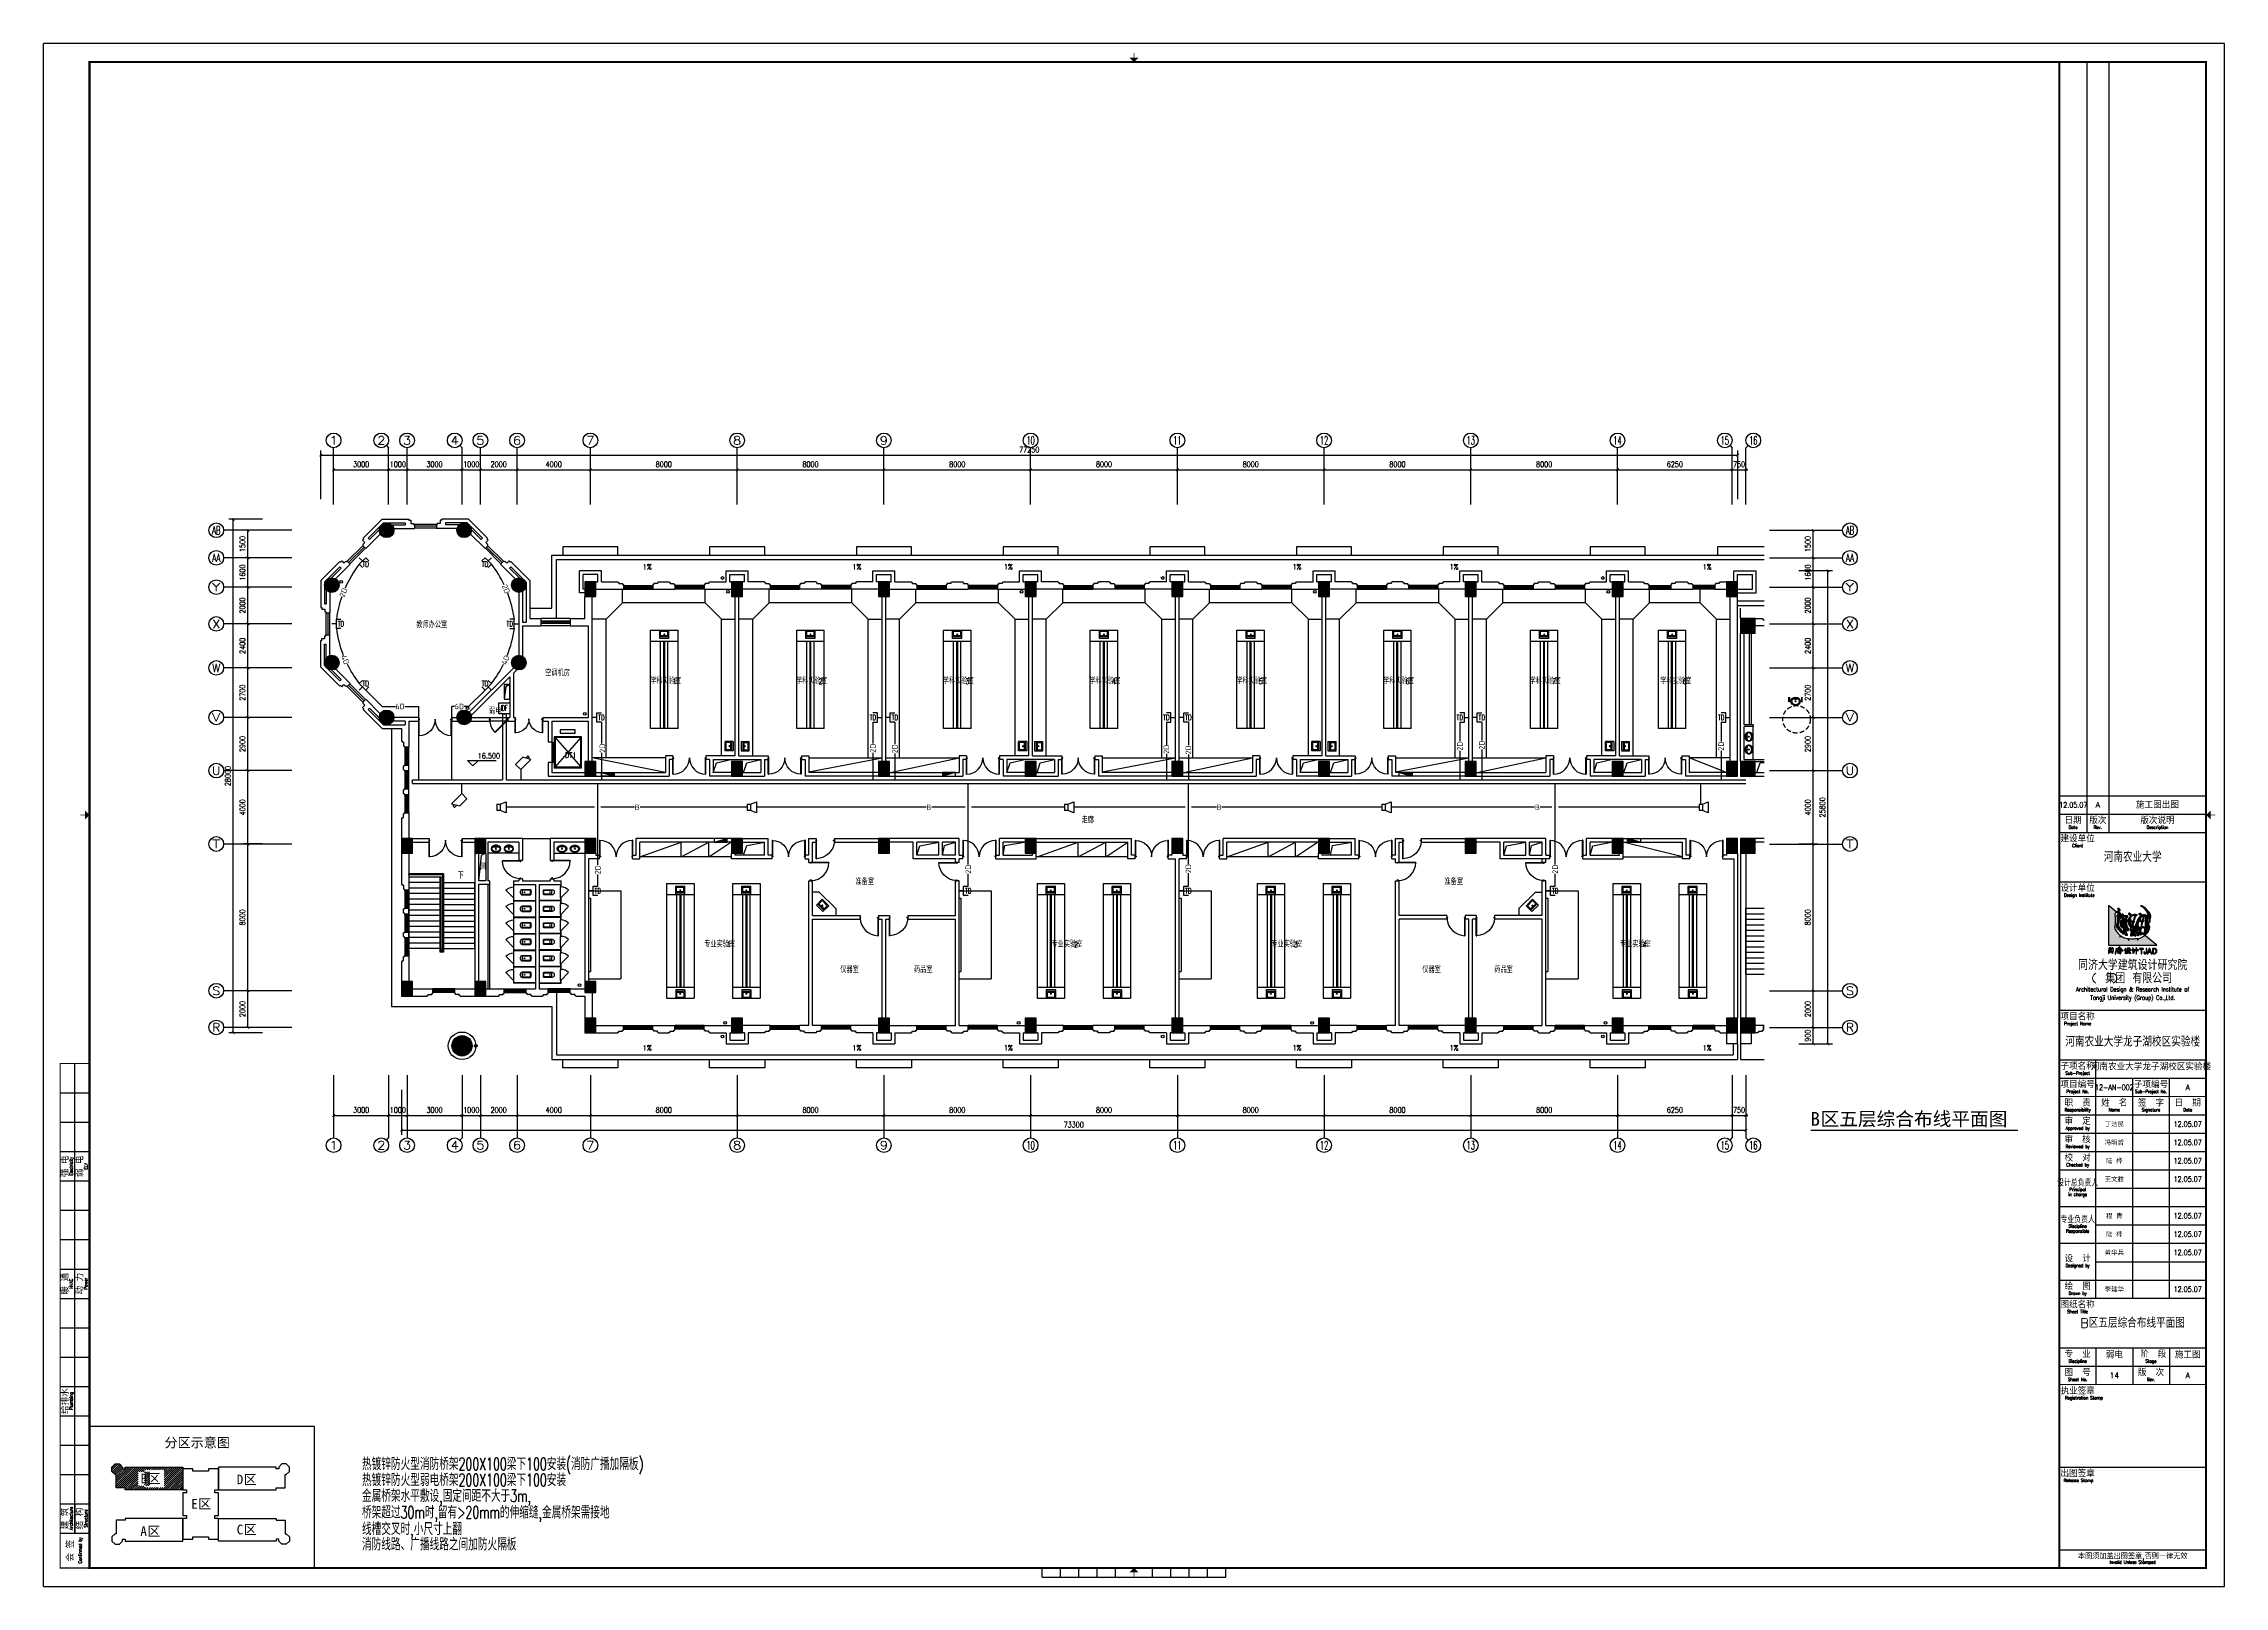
# Model space of a CAD drawing. Extents: x 190999 to 834799, y -200814 to 215286.
# Drawn here: x 309899 to 428799, y -96414 to -12314 of the extents above; entities that cross this region are included whole.
import ezdxf
from ezdxf.enums import TextEntityAlignment as Align

# ---------------------------------------------------------------- set-up
doc = ezdxf.new("R2010")
doc.units = 0
doc.header["$LTSCALE"] = 1000
doc.header["$MEASUREMENT"] = 0
doc.linetypes.add('HIDDEN', pattern=[0.375, 0.25, -0.125])
for name, color, linetype in [('00-EQUIP', 3, 'Continuous'), ('00-SIG_TEXT', 7, 'Continuous'), ('00-WIRE-4', 6, 'Continuous'), ('A-Lvtry', 250, 'Continuous'), ('A-卫生间', 250, 'Continuous'), ('A-墙线', 2, 'Continuous'), ('A-外包装修', 250, 'Continuous'), ('A-外窗', 145, 'Continuous'), ('A-家具', 250, 'Continuous'), ('A-门', 167, 'Continuous'), ('AXIS', 3, 'Continuous'), ('AXIS_TEXT', 7, 'Continuous'), ('COLUMN', 2, 'Continuous'), ('DIM_ELEV', 3, 'Continuous'), ('DIM_SYMB', 3, 'Continuous'), ('EQUIP', 3, 'Continuous'), ('EQUIP_消火栓', 6, 'Continuous'), ('PUB_HATCH', 250, 'Continuous'), ('PUB_TEXT', 7, 'Continuous'), ('STAIR', 5, 'Continuous'), ('WALL', 4, 'Continuous'), ('WINDOW', 7, 'Continuous'), ('图框', 189, 'Continuous'), ('屋面排水', 7, 'Continuous'), ('房间名称', 7, 'Continuous'), ('桥架', 1, 'Continuous'), ('洞口线', 177, 'Continuous'), ('电井开洞', 6, 'Continuous'), ('雨水管', 3, 'Continuous'), ('雨水管口', 1, 'Continuous')]:
    doc.layers.add(name, color=color, linetype=linetype)
doc.styles.add('-GBCBIGGBENOR', font='GBENOR.shx', dxfattribs={"bigfont": 'GBCBIG.shx'})
doc.styles.add('_COMPLEX', font='COMPLEX.shx', dxfattribs={"width": 0.5})
doc.styles.add('_TCH_AXIS', font='COMPLEX', dxfattribs={"bigfont": 'GBCBIG'})
doc.styles.add('_TCH_DIM', font='SIMPLEX', dxfattribs={"bigfont": 'GBCBIG'})
doc.styles.add('COMPLEX', font='COMPLEX')
doc.styles.add('DIM_FONT', font='SIMPLEX', dxfattribs={"width": 0.7, "bigfont": 'GBCBIG'})
doc.styles.add('HT', font='simhei.ttf')
doc.styles.add('HZTXT', font='tj-romans1.shx', dxfattribs={"width": 0.6, "bigfont": 'hztxt.shx'})
doc.styles.get("Standard").update_dxf_attribs({"font": 'simhei.ttf'})
doc.styles.add('TKZ1_tjhts.shx', font='tjromant.shx', dxfattribs={"bigfont": 'tjhts.shx'})
doc.styles.add('TKZ2_tjkts.shx', font='tjromant.shx', dxfattribs={"bigfont": 'tjkts.shx'})
doc.styles.add('zz-1', font='arial.ttf', dxfattribs={"width": 0.8})
doc.styles.add('车', font='simhei.ttf')
doc.dimstyles.new('DIMN', dxfattribs={"dimtxt": 300, "dimasz": 100, "dimexe": 250, "dimexo": 300, "dimgap": 150, "dimtad": 1, "dimdec": 0, "dimzin": 0, "dimdsep": 46, "dimtxsty": 'DIM_FONT', "dimblk": 'ARCHTICK', "dimcen": 0.09, "dimclrt": 7, "dimazin": 2, "dimtfac": 1, "dimtdec": 0, "dimtix": 1, "dimtmove": 2, "dimatfit": 3, "dimfxl": 0, "dimtolj": 1, "dimtzin": 0, "dimarcsym": 0})

# ---------------------------------------------------------------- blocks, each defined once
blk = doc.blocks.new('TJAD_TK_LOGO')
at = {"layer": '图框'}
for points in [[(0.309, 0.239, -0.055111), (0.298, 0.218, -0.399817), (0.289, 0.213, -0.15154), (0.281, 0.216, -0.301448), (0.281, 0.226, 0.010306), (0.289, 0.248, -0.01851), (0.216, 0.33, -0.103184), (0.157, 0.423, -0.120959), (0.156, 0.5, 0.063512), (0.168, 0.638, 0.024265), (0.163, 0.716, -0.039016), (0.159, 0.759, -0.148803), (0.167, 0.795, -0.063522), (0.19, 0.819, -0.021561), (0.199, 0.827), (0, 0.989), (0, 0.014), (1.2, 0.014), (0.901, 0.256, -0.02734), (0.87, 0.232, -0.056811), (0.802, 0.195, -0.043653), (0.743, 0.178, 0.070224), (0.74, 0.168, -0.155586), (0.734, 0.146, -0.268078), (0.715, 0.144, 0.046034), (0.714, 0.151, -0.10837), (0.716, 0.158, 0.067272), (0.719, 0.172, 0.007869), (0.606, 0.171, -0.018474), (0.519, 0.174, 0.089356), (0.513, 0.16, -0.084297), (0.509, 0.144, -0.378712), (0.498, 0.137, -0.129516), (0.487, 0.142, 0.010082), (0.489, 0.148, -0.06366), (0.493, 0.159, -0.047427), (0.496, 0.17, 0.412458), (0.493, 0.175, 0.04646), (0.459, 0.179, -0.083304), (0.398, 0.192, -0.056916)], [(0.278, 0.851, 0.150805), (0.286, 0.87, 0.118181), (0.284, 0.888, 0.061251), (0.278, 0.901, 0.110829), (0.266, 0.912, 0.065976), (0.248, 0.919, 0.129921), (0.229, 0.92, 0.40681), (0.226, 0.916, 0.07663), (0.23, 0.907, -0.019502), (0.237, 0.896, -0.085799), (0.241, 0.884, -0.150999), (0.235, 0.858, -0.086307), (0.225, 0.846, -0.019332), (0.206, 0.833, 0.015742), (0.199, 0.827), (0.264, 0.775, -0.014783), (0.267, 0.774, -0.092021), (0.285, 0.767, -0.021612), (0.299, 0.758, 0.020501), (0.302, 0.757, -0.138406), (0.302, 0.756, -0.004327), (0.304, 0.756, 0.041521), (0.307, 0.755, 0.017006), (0.309, 0.756, 0.175362), (0.313, 0.76, 0.115175), (0.313, 0.77, 0.133458), (0.302, 0.795, 0.090138), (0.282, 0.811, 0.068529), (0.267, 0.817, -0.013934), (0.257, 0.819, -0.201719), (0.25, 0.824, -0.378426), (0.25, 0.831, -0.084166), (0.26, 0.837, 0.070184)], [(0.264, 0.775, 0.064867), (0.248, 0.774, 0.116531), (0.226, 0.765, 0.208218), (0.216, 0.75, 0.02194), (0.216, 0.741, -0.003556), (0.223, 0.64, -0.008585), (0.225, 0.606, -0.036626), (0.224, 0.587, -0.030322), (0.219, 0.565, 0.008639), (0.208, 0.528, 0.029199), (0.201, 0.493, 0.047639), (0.199, 0.469, 0.083135), (0.203, 0.45, 0.077424), (0.222, 0.419, 0.095524), (0.251, 0.392, 0.133345), (0.255, 0.391, 0.037671), (0.266, 0.395, -0.074764), (0.289, 0.401, -0.017227), (0.311, 0.402, 0.103318), (0.324, 0.403, 0.529251), (0.324, 0.406, 0.058891), (0.31, 0.414, -0.106556), (0.272, 0.441, -0.157893), (0.244, 0.5, -0.090292), (0.241, 0.541, -0.061166), (0.257, 0.612, -0.11155), (0.27, 0.637, -0.016825), (0.293, 0.661, -0.002917), (0.333, 0.697, 0.013927), (0.345, 0.708)], [(0.474, 0.731, 0.018572), (0.473, 0.731), (0.473, 0.732, 0.06936), (0.47, 0.733, 0.047212), (0.46, 0.735, 0.024282), (0.443, 0.735, -0.000753), (0.412, 0.735, -0.013374), (0.392, 0.736, -0.164458), (0.382, 0.74, -0.15617), (0.376, 0.751, 0.064833), (0.371, 0.765, 0.17195), (0.36, 0.774, 0.077232), (0.348, 0.779, 0.099365), (0.341, 0.778, 0.128164), (0.335, 0.776, 0.199677), (0.331, 0.766, 0.156287), (0.335, 0.754, 0.086381), (0.343, 0.746, 0.029794), (0.351, 0.742, -0.218512), (0.359, 0.734, -0.050196), (0.36, 0.726, -0.223734), (0.356, 0.72, -0.013892), (0.345, 0.708), (0.359, 0.697, -0.00619), (0.387, 0.712, -0.093205), (0.434, 0.721, -0.103421), (0.439, 0.72, -0.384925), (0.441, 0.717, -0.045853), (0.438, 0.703, -0.014561), (0.423, 0.658, 0.006316), (0.419, 0.648), (0.432, 0.637, -0.003465), (0.435, 0.644, -0.002724), (0.456, 0.704, -0.338072), (0.461, 0.707, 0.005218), (0.473, 0.707, 0.309415), (0.476, 0.708, 0.132077), (0.479, 0.71, 0.147744), (0.481, 0.715, 0.135646), (0.481, 0.723, 0.18433)], [(0.756, 0.375, 0.010654), (0.758, 0.371, 0.091005), (0.765, 0.363, 0.311976), (0.77, 0.363)]]:
    blk.add_hatch(color=256, dxfattribs=at).paths.add_polyline_path(points)
h = blk.add_hatch(color=256, dxfattribs=at)
h.paths.add_polyline_path([(0.393, 0.563, -0.011586), (0.397, 0.579, 0.253288), (0.396, 0.579, 0.095247), (0.388, 0.58, -0.0106), (0.376, 0.58, -0.133876), (0.361, 0.583, -0.082431), (0.345, 0.596, -0.01622), (0.332, 0.612, 0.042319), (0.324, 0.621, 0.140851), (0.317, 0.624, 0.145933), (0.308, 0.622, 0.038492), (0.302, 0.618), (0.302, 0.618, 0.000616), (0.3, 0.616, 0.032553), (0.298, 0.615, 0.095329), (0.294, 0.61, 0.096767), (0.291, 0.597, -0.001525), (0.288, 0.574, 0.034244), (0.285, 0.552, 0.085899), (0.292, 0.504, 0.097395), (0.314, 0.467, 0.083463), (0.339, 0.445, 0.098864), (0.352, 0.441, 0.30663), (0.356, 0.443, 0.075685), (0.361, 0.453, 0.009946), (0.371, 0.491, -0.023424), (0.378, 0.51, 0.034776)])
h.paths.add_polyline_path([(0.333, 0.372, 0.321528), (0.33, 0.377, 0.021484), (0.291, 0.382, 0.022843), (0.282, 0.382, 0.102534), (0.276, 0.381, 0.130045), (0.272, 0.378, 0.267367), (0.271, 0.374, -0.005872), (0.276, 0.364, 0.058515), (0.28, 0.355, 0.081344), (0.295, 0.338, 0.099387), (0.309, 0.33, 0.035917), (0.315, 0.328, 0.245908), (0.318, 0.33, 0.105203), (0.327, 0.349, -0.034055), (0.332, 0.365, 0.056891)])
h.paths.add_polyline_path([(0.431, 0.34, 0.245812), (0.436, 0.359, 0.065072), (0.425, 0.393, 0.134826), (0.425, 0.393, -0.114996), (0.425, 0.394, 0.061748), (0.418, 0.405, 0.16919), (0.41, 0.409, 0.009694), (0.393, 0.411, 0.017654), (0.382, 0.412, 0.044621), (0.374, 0.411, 0.15913), (0.368, 0.408, 0.263058), (0.367, 0.404, 0.037983), (0.375, 0.384, -0.091013), (0.378, 0.375, -0.183458), (0.376, 0.37, -0.186991), (0.37, 0.367, -0.076588), (0.364, 0.367, 0.012233), (0.357, 0.368, 0.175338), (0.353, 0.367, 0.023216), (0.34, 0.33, 0.04069), (0.336, 0.312, 0.28537), (0.339, 0.306, 0.048651), (0.347, 0.302, -0.083296), (0.359, 0.295, 0.044689), (0.367, 0.289, 0.196761), (0.378, 0.288, 0.127879), (0.395, 0.298, 0.050671)])
h.paths.add_polyline_path([(0.463, 0.285, 0.013244), (0.461, 0.293, 0.042352), (0.454, 0.311, 0.086452), (0.451, 0.314, 0.181931), (0.447, 0.314, 0.105167), (0.437, 0.307, 0.063777), (0.422, 0.289, 0.079039), (0.415, 0.273, 0.295118), (0.417, 0.263, 0.12746), (0.426, 0.259, 0.051219), (0.438, 0.258, -0.006938), (0.459, 0.255, 0.101871), (0.472, 0.256, 0.282022), (0.475, 0.26, 0.127329), (0.473, 0.266), (0.473, 0.266, -0.004335)])
h.paths.add_polyline_path([(0.658, 0.308, -0.058552), (0.645, 0.335, -0.043685), (0.641, 0.359, 0.088622), (0.637, 0.372, 0.151789), (0.622, 0.385, -0.046532), (0.606, 0.394, 0.04555), (0.599, 0.398, 0.043142), (0.597, 0.399), (0.597, 0.399, 0.251715), (0.586, 0.396, 0.137334), (0.576, 0.371, -0.022108), (0.571, 0.349, 0.025269), (0.557, 0.305, -0.028381), (0.55, 0.284, 0.095667), (0.544, 0.258, 0.266705), (0.554, 0.241, 0.133638), (0.581, 0.24, 0.117773), (0.634, 0.259, 0.081266), (0.66, 0.285, 0.080524), (0.663, 0.292), (0.663, 0.292), (0.664, 0.292), (0.664, 0.295), (0.663, 0.295, 0.059624)])
h.paths.add_polyline_path([(0.568, 0.406, 0.121011), (0.564, 0.41, 0.051248), (0.55, 0.42, 0.077555), (0.545, 0.422, 0.238499), (0.542, 0.421, 0.167798), (0.541, 0.418, 0.09655), (0.541, 0.4, -0.014406), (0.543, 0.392, -0.00033), (0.545, 0.375, 0.1059), (0.551, 0.357, 0.313865), (0.556, 0.357, 0.231713), (0.56, 0.364, 0.026659), (0.564, 0.385, -0.007425), (0.568, 0.4, 0.16995)])
h.paths.add_polyline_path([(0.679, 0.25, 0.082015), (0.68, 0.258, 0.360369), (0.675, 0.264, 0.094324), (0.668, 0.263, 0.109868), (0.666, 0.263, -0.017853), (0.664, 0.262), (0.663, 0.262, 0.095638), (0.652, 0.251, 0.069381), (0.647, 0.242, 0.391778), (0.649, 0.238, 0.16265), (0.658, 0.237, 0.029698), (0.663, 0.239), (0.664, 0.239, 0.027865), (0.674, 0.243, 0.232972)])
h.paths.add_polyline_path([(0.765, 0.309, -0.00792), (0.766, 0.312, -0.04061), (0.767, 0.316, 0.057732), (0.769, 0.323, 0.231089), (0.766, 0.331, 0.223752), (0.755, 0.33, 0.032861), (0.734, 0.315, -0.012035), (0.716, 0.303, 0.160241), (0.7, 0.287, 0.160304), (0.7, 0.267, 0.221951), (0.709, 0.256, 0.080228), (0.726, 0.248, 0.124433), (0.741, 0.247, 0.177577), (0.748, 0.255, 0.06059), (0.758, 0.283, -0.013372)])
h = blk.add_hatch(color=256, dxfattribs=at)
h.paths.add_polyline_path([(0.419, 0.648), (0.359, 0.697, 0.122439), (0.344, 0.679, 0.077208), (0.338, 0.662, 0.221374), (0.343, 0.64, -0.044103), (0.353, 0.625, 0.092474), (0.367, 0.606, 0.149827), (0.383, 0.599, 0.078107), (0.401, 0.6, 0.300992), (0.408, 0.607, 0.003448), (0.412, 0.624, -0.014936)])
h.paths.add_polyline_path([(0.448, 0.531, -0.118411), (0.466, 0.61), (0.432, 0.637, 0.013731), (0.424, 0.609, 0.354128), (0.426, 0.607, 0.149403), (0.425, 0.606, -0.033756), (0.429, 0.605, -0.301225), (0.432, 0.602, -0.067966), (0.431, 0.585, -0.155357), (0.425, 0.583, -0.0383), (0.418, 0.581, 0.394404), (0.414, 0.577, -0.002997), (0.393, 0.506, 0.027314), (0.376, 0.437, 0.262389), (0.377, 0.431, 0.054171), (0.409, 0.43, -0.120269), (0.432, 0.428, -0.238212), (0.445, 0.415, -0.030328), (0.452, 0.384, 0.177342), (0.459, 0.369, 0.189169), (0.473, 0.367, 0.024901), (0.494, 0.37, 0.43233), (0.503, 0.381, 0.054023), (0.499, 0.406, 0.072563), (0.493, 0.423, -0.024272), (0.473, 0.455, -0.09052)])
h.paths.add_polyline_path([(0.591, 0.509), (0.494, 0.587, 0.02545), (0.492, 0.572, 0.128799), (0.501, 0.52, 0.044216), (0.522, 0.484, 0.076323), (0.548, 0.46, 0.034366), (0.562, 0.452, 0.076032), (0.572, 0.449, 0.341488), (0.575, 0.451, 0.069217), (0.584, 0.479, 0.009229)])
h.paths.add_polyline_path([(0.606, 0.496, 0.003269), (0.602, 0.481, 0.051211), (0.597, 0.445, 0.204101), (0.599, 0.435, -0.011598), (0.623, 0.42, -0.044991), (0.66, 0.394, -0.200983), (0.669, 0.38, -0.006426), (0.679, 0.338, 0.079721), (0.687, 0.311, 0.326464), (0.691, 0.309, 0.087838), (0.695, 0.311, 0.087656), (0.715, 0.332, 0.286319), (0.72, 0.36, 0.076349), (0.701, 0.389, -0.160397), (0.676, 0.44), (0.676, 0.44)])
h.paths.add_polyline_path([(0.852, 0.297), (0.79, 0.347, 0.007087), (0.777, 0.301, 0.070922), (0.774, 0.275, 0.248353), (0.779, 0.265, 0.199635), (0.795, 0.268, -0.006886), (0.813, 0.275, 0.05678), (0.847, 0.293, 0.006803)])
h = blk.add_hatch(color=256, dxfattribs=at)
h.paths.add_polyline_path([(0.712, 0.755, 0.083086), (0.708, 0.761, 0.127732), (0.701, 0.764, 0.060999), (0.673, 0.768, 0.050289), (0.649, 0.769, 0.061315), (0.626, 0.765, -0.058239), (0.605, 0.759, -0.023274), (0.577, 0.756, -0.318074), (0.565, 0.762, -0.012807), (0.546, 0.787, 0.176594), (0.527, 0.801, 0.141446), (0.512, 0.802, 0.254042), (0.501, 0.793, 0.094349), (0.5, 0.777, 0.272202), (0.507, 0.767, 0.06938), (0.523, 0.763, -0.099001), (0.54, 0.758, -0.173209), (0.549, 0.747, -0.244282), (0.547, 0.738, -0.042049), (0.531, 0.716, 0.019533), (0.504, 0.683, 0.074328), (0.489, 0.659, -0.003717), (0.466, 0.61), (0.494, 0.587, -0.03259), (0.498, 0.607, -0.114709), (0.504, 0.617), (0.507, 0.619), (0.509, 0.62), (0.512, 0.62), (0.514, 0.619), (0.523, 0.614), (0.529, 0.609), (0.548, 0.592), (0.554, 0.586), (0.555, 0.586, 0.137325), (0.563, 0.582, 0.052206), (0.581, 0.58, -0.039081), (0.596, 0.578, -0.061234), (0.6, 0.577, -0.389955), (0.602, 0.574, -0.015439), (0.601, 0.566, -0.009793), (0.592, 0.514, -0.001555), (0.591, 0.509), (0.606, 0.496, -0.005675), (0.613, 0.522, 0.021764), (0.624, 0.57, -0.037231), (0.627, 0.579, -0.166808), (0.63, 0.581, 0.014415), (0.637, 0.584, 0.232872), (0.642, 0.591, 0.087887), (0.641, 0.601, 0.002273), (0.638, 0.615, -0.178357), (0.638, 0.619, -0.001216), (0.651, 0.66, -0.011476), (0.664, 0.699, -0.017032), (0.676, 0.729, -0.192629), (0.689, 0.74, -0.05264), (0.702, 0.745, 0.121865), (0.712, 0.748, 0.384919)])
h.paths.add_polyline_path([(0.597, 0.737, -0.021509), (0.628, 0.747, -0.053885), (0.638, 0.749, -0.363115), (0.652, 0.741, -0.093078), (0.646, 0.705, 0.023125), (0.622, 0.626, -0.067346), (0.613, 0.603, -0.278742), (0.606, 0.6, -0.067064), (0.586, 0.602, -0.223721), (0.563, 0.619, -0.070697), (0.543, 0.661, -0.171192), (0.544, 0.69, -0.090372), (0.564, 0.717, -0.097027)], flags=16)
h = blk.add_hatch(color=256, dxfattribs=at)
h.paths.add_polyline_path([(0.982, 0.688, -0.266995), (0.988, 0.691, -0.078548), (0.994, 0.689, -0.061401), (1.001, 0.685, -0.140506), (1.007, 0.676, -0.075077), (1.01, 0.653, -0.023792), (1.008, 0.62, 0.028581), (1.007, 0.585, 0.083513), (1.009, 0.572, 0.556873), (1.014, 0.571, 0.099876), (1.028, 0.596, 0.058859), (1.035, 0.633, 0.00868), (1.036, 0.66, -0.055868), (1.045, 0.71, 0.012909), (1.049, 0.719, 0.07627), (1.048, 0.734, 0.168287), (0.983, 0.856, 0.045812), (0.89, 0.946, 0.082299), (0.824, 0.983, 0.045024), (0.802, 0.988, 0.184323), (0.796, 0.987, 0.401214), (0.797, 0.985, 0.073894), (0.803, 0.98, 0.009968), (0.828, 0.967, -0.045085), (0.849, 0.953, -0.042435), (0.89, 0.913, -0.014659), (0.933, 0.859, -0.075958), (0.979, 0.767, 0.183281), (0.919, 0.704, 0.093166), (0.905, 0.577, 0.002645), (0.905, 0.539), (0.95, 0.539, -0.021718), (0.951, 0.561, -0.060902), (0.951, 0.563, -0.750169), (0.953, 0.563, -0.062141), (0.956, 0.558, -0.02804), (0.962, 0.541, -0.001207), (0.963, 0.539), (0.999, 0.539), (0.998, 0.542), (0.986, 0.581, -0.042759), (0.971, 0.648, -0.166183), (0.976, 0.68, -0.02967)])
h.paths.add_polyline_path([(0.921, 0.747, 0.337691), (0.922, 0.75, 0.234051), (0.918, 0.756, 0.085029), (0.898, 0.762, 0.109404), (0.867, 0.76, 0.027051), (0.842, 0.75, 0.096966), (0.82, 0.779, 0.147389), (0.788, 0.798, 0.110178), (0.765, 0.798, 0.193659), (0.754, 0.789, 0.105864), (0.751, 0.781, 0.322715), (0.756, 0.77, 0.090222), (0.775, 0.763, 0.021428), (0.79, 0.76, -0.062248), (0.802, 0.756, -0.0489), (0.814, 0.75, 0.061445), (0.828, 0.743, 0.045204), (0.773, 0.709, 0.105153), (0.746, 0.68, 0.017534), (0.699, 0.593, 0.04727), (0.677, 0.539), (0.731, 0.539, -0.016538), (0.733, 0.546, -0.06987), (0.755, 0.615, -0.55525), (0.762, 0.616, 0.087068), (0.773, 0.608, 0.000587), (0.779, 0.605, 0.051645), (0.781, 0.604, 0.002312), (0.798, 0.592, 0.1078), (0.815, 0.585, 0.06971), (0.83, 0.588, -0.002349), (0.824, 0.554, -0.014725), (0.822, 0.539), (0.839, 0.539, -0.003665), (0.842, 0.55, -0.003176), (0.85, 0.584, -0.214328), (0.855, 0.589, 0.079005), (0.864, 0.594, 0.136284), (0.869, 0.604, 0.042038), (0.87, 0.61, 0.121208), (0.869, 0.615, 0.033156), (0.864, 0.622, -0.089896), (0.861, 0.627, -0.153361), (0.862, 0.632, -0.00558), (0.876, 0.678, -0.02004), (0.892, 0.724, -0.10938), (0.9, 0.737, 0.024126), (0.911, 0.741, 0.094696)])
h.paths.add_polyline_path([(0.871, 0.737, -0.143663), (0.867, 0.714, 0.018808), (0.849, 0.654, -0.117601), (0.837, 0.612, -0.229986), (0.819, 0.61, -0.2857), (0.79, 0.639, -0.267121), (0.803, 0.697, -0.053371), (0.832, 0.724, -0.07094), (0.861, 0.743, -0.49062)], flags=16)
h = blk.add_hatch(color=256, dxfattribs=at)
h.paths.add_polyline_path([(0.952, 0.5, -0.00262), (0.951, 0.526, -0.01182), (0.95, 0.539), (0.905, 0.539, 0.006126), (0.905, 0.449, 0.002492), (0.906, 0.412, 0.048247), (0.887, 0.46, 0.065909), (0.883, 0.465, 0.224936), (0.877, 0.467, 0.038284), (0.864, 0.466, -0.06616), (0.83, 0.465, -0.485088), (0.827, 0.467, -0.101913), (0.828, 0.487, -0.016956), (0.839, 0.539), (0.822, 0.539, -0.017973), (0.817, 0.52, -0.010562), (0.81, 0.476, -0.208845), (0.803, 0.461, -0.11949), (0.791, 0.457, -0.131776), (0.748, 0.465, -0.127624), (0.732, 0.488, -0.118385), (0.731, 0.539), (0.677, 0.539, 0.005191), (0.675, 0.533, 0.105733), (0.676, 0.44), (0.718, 0.405), (0.745, 0.405, -0.078177), (0.747, 0.414, -0.129583), (0.758, 0.426, -0.224047), (0.779, 0.429, -0.071036), (0.78, 0.429, 0.101063), (0.781, 0.428, -0.019588), (0.783, 0.428, -0.023828), (0.784, 0.427, -0.322257), (0.79, 0.416, -0.013384), (0.788, 0.405), (0.804, 0.405, -0.014271), (0.808, 0.414, -0.194353), (0.821, 0.43, -0.094044), (0.855, 0.439, -0.035175), (0.871, 0.44, -0.177154), (0.88, 0.432, -0.054292), (0.893, 0.405), (0.948, 0.405, 0.016129), (0.951, 0.417, 0.043741), (0.953, 0.46, 0.012835)])
h.paths.add_polyline_path([(1.021, 0.458), (1.011, 0.5), (0.999, 0.539), (0.963, 0.539, -0.013434), (0.968, 0.518, -0.01242), (0.972, 0.498, -0.017255), (0.974, 0.479, -0.024091), (0.974, 0.433, -0.03797), (0.971, 0.405), (1.012, 0.405, 0.01383), (1.019, 0.427, 0.116879)])
h.paths.add_polyline_path([(0.967, 0.319, 0.068823), (0.992, 0.356, 0.031999), (1.012, 0.405), (0.971, 0.405, -0.002893), (0.971, 0.403, -0.072675), (0.96, 0.375, -0.038888), (0.948, 0.355, -0.02059), (0.929, 0.332, -0.114728), (0.923, 0.326, -0.052839), (0.914, 0.32), (0.911, 0.319), (0.909, 0.319), (0.909, 0.322), (0.914, 0.334), (0.918, 0.341), (0.933, 0.363), (0.941, 0.383), (0.941, 0.384, 0.030329), (0.948, 0.405), (0.893, 0.405, -0.019139), (0.897, 0.395, -0.131139), (0.901, 0.371, -0.068706), (0.888, 0.337, -0.106182), (0.87, 0.312, -0.027075), (0.852, 0.297), (0.901, 0.256, 0.015633), (0.918, 0.272, -0.009266)])
h = blk.add_hatch(color=256, dxfattribs=at)
h.paths.add_polyline_path([(0.798, 0.379, -0.041396), (0.804, 0.405), (0.788, 0.405, -0.011453), (0.786, 0.396, -0.01007), (0.783, 0.379, -0.034546), (0.778, 0.371, -0.087737), (0.77, 0.363), (0.79, 0.347), (0.79, 0.347, 0.020125)])
h.paths.add_polyline_path([(0.745, 0.405), (0.718, 0.405), (0.756, 0.375, -0.051476), (0.747, 0.393, -0.099669)])
h = blk.add_hatch(color=256, dxfattribs=at)
h.paths.add_polyline_path([(0.109, -0.055, 0.215782), (0.096, -0.053, 0.067417), (0.088, -0.057, -0.168397), (0.072, -0.061, -0.018722), (0.056, -0.059, 0.069135), (0.037, -0.058, -0.211583), (0.032, -0.057, 0.012327), (0.027, -0.054, 0.18165), (0.023, -0.055, 0.234564), (0.014, -0.061, 0.06939), (0.009, -0.077, 0.040114), (0.004, -0.126, 0.00862), (0.004, -0.151, 0.034302), (0.003, -0.186, 0.240525), (0.011, -0.199, 0.151405), (0.014, -0.2, 0.254247), (0.016, -0.192, 0.038225), (0.017, -0.166, -0.061608), (0.019, -0.146, 0.026815), (0.022, -0.113, -0.054652), (0.026, -0.093, -0.028262), (0.029, -0.084, -0.253686), (0.038, -0.079, 0.007206), (0.049, -0.078, -0.006599), (0.073, -0.075, 0.009999), (0.084, -0.072, -0.062381), (0.093, -0.073, -0.15567), (0.099, -0.077, -0.051163), (0.105, -0.085, -0.102101), (0.107, -0.091, -0.03095), (0.107, -0.129, 0.010088), (0.107, -0.15, -0.131285), (0.104, -0.163, -0.019629), (0.101, -0.168, -0.485137), (0.096, -0.17, 0.001583), (0.093, -0.168, 0.165296), (0.088, -0.17, 0.24859), (0.085, -0.178, 0.066176), (0.088, -0.189, 0.038595), (0.091, -0.194, 0.378365), (0.095, -0.196, 0.077759), (0.104, -0.183, 0.016012), (0.112, -0.17, 0.054651), (0.118, -0.155, 0.087206), (0.123, -0.112, 0.064902), (0.117, -0.068, 0.144064)])
h.paths.add_polyline_path([(0.063, -0.093), (0.056, -0.093), (0.053, -0.094), (0.049, -0.096), (0.047, -0.097), (0.046, -0.1, 0.333571), (0.046, -0.104, 0.045952), (0.052, -0.107, 0.064784), (0.062, -0.109, 0.210865), (0.068, -0.107, 0.127927), (0.071, -0.102, 0.211886), (0.07, -0.096, 0.12013), (0.067, -0.094)], flags=17)
h.paths.add_polyline_path([(0.058, -0.146, -0.039434), (0.061, -0.152, 0.054133), (0.064, -0.158, 0.123184), (0.08, -0.15, 0.140353), (0.084, -0.143, 0.284617), (0.083, -0.139, -0.012464), (0.076, -0.135, 0.016141), (0.064, -0.126, -0.029736), (0.041, -0.127, -0.149024), (0.037, -0.13, 0.190304), (0.034, -0.134, 0.089845), (0.033, -0.143, 0.171078), (0.041, -0.157, 0.249801), (0.05, -0.159, 0.378768), (0.055, -0.153, 0.031236), (0.054, -0.146), (0.056, -0.144)], flags=17)
h.paths.add_polyline_path([(0.194, -0.081, -0.130766), (0.193, -0.083, -0.049), (0.189, -0.09, 0.175351), (0.187, -0.096, 0.389375), (0.189, -0.097, 0.146359), (0.197, -0.094, 0.079034), (0.202, -0.089, 0.101244), (0.205, -0.084, 0.132531), (0.205, -0.077, 0.067751), (0.203, -0.072, 0.050259), (0.2, -0.068, 0.454265), (0.198, -0.068, 0.06765), (0.196, -0.073, 0.007561)])
h.paths.add_polyline_path([(0.189, -0.104, 0.313541), (0.186, -0.1, 0.335576), (0.183, -0.102, 0.015792), (0.178, -0.135, -0.057755), (0.171, -0.161, 0.000363), (0.163, -0.186, 0.094511), (0.167, -0.207, 0.230423), (0.17, -0.211, 0.369117), (0.176, -0.206, 0.039319), (0.18, -0.185, -0.109188), (0.189, -0.149, 0.00425), (0.191, -0.143, 0.032369), (0.189, -0.118, -0.025515)])
h.paths.add_polyline_path([(0.251, -0.045, 0.093827), (0.236, -0.063, 0.302072), (0.237, -0.068, 0.296548), (0.244, -0.068, 0.04254), (0.259, -0.06, -0.129019), (0.275, -0.057, -0.117204), (0.279, -0.058, -0.328405), (0.279, -0.061, -0.051459), (0.27, -0.072, 0.085646), (0.26, -0.09, 0.031903), (0.26, -0.093, -0.315533), (0.256, -0.098, -0.134544), (0.251, -0.099, -0.408117), (0.248, -0.096, 0.035639), (0.244, -0.085, 0.084333), (0.242, -0.081, 0.358627), (0.239, -0.08, 0.227473), (0.233, -0.092, 0.148882), (0.235, -0.099, -0.254787), (0.236, -0.106, -0.110418), (0.229, -0.113, -0.032156), (0.217, -0.121, 0.122106), (0.21, -0.128, 0.074479), (0.204, -0.144, 0.233421), (0.206, -0.152, 0.316166), (0.217, -0.152, 0.122903), (0.231, -0.14, 0.056501), (0.241, -0.125, -0.025506), (0.247, -0.11, -0.174643), (0.26, -0.101, 0.004602), (0.266, -0.098, -0.251477), (0.264, -0.107, -0.130218), (0.259, -0.112, 0.16089), (0.254, -0.116, 0.172735), (0.253, -0.123, 0.448793), (0.261, -0.125, 0.141971), (0.272, -0.109, 0.057248), (0.276, -0.094, -0.334885), (0.284, -0.087, -0.076773), (0.288, -0.087, -0.545841), (0.289, -0.089, -0.008092), (0.289, -0.104, 0.139136), (0.295, -0.124, 0.144746), (0.301, -0.128, 0.355116), (0.304, -0.126, 0.046986), (0.306, -0.118, 0.052614), (0.307, -0.115, 0.237681), (0.306, -0.113, 0.025436), (0.302, -0.111, -0.354836), (0.298, -0.107, -0.049448), (0.297, -0.093, -0.035628), (0.297, -0.088, -0.387964), (0.3, -0.084, -0.009611), (0.307, -0.081, 0.187317), (0.311, -0.078, 0.232403), (0.311, -0.072, 0.143525), (0.31, -0.072, 0.022411), (0.288, -0.082, -0.00319), (0.28, -0.086, -0.206179), (0.276, -0.086, -0.165764), (0.274, -0.084, -0.217969), (0.274, -0.08, -0.110096), (0.284, -0.068, -0.031862), (0.296, -0.059, 0.078929), (0.299, -0.057, 0.264707), (0.3, -0.055, 0.034215), (0.298, -0.052, 0.174735), (0.296, -0.052, 0.001752), (0.292, -0.052, -0.177458), (0.287, -0.05, -0.140307), (0.283, -0.047, -0.275752), (0.284, -0.041, 0.167681), (0.285, -0.035, 0.301407), (0.279, -0.03, 0.08311), (0.273, -0.03, 0.130737)])
h.paths.add_polyline_path([(0.327, -0.118, 0.027579), (0.343, -0.127, 0.154526), (0.354, -0.127, 0.082415), (0.363, -0.125, 0.312986), (0.363, -0.119, 0.221824), (0.36, -0.116, 0.031656), (0.355, -0.116, -0.00721), (0.342, -0.112, -0.071904), (0.327, -0.106, -0.267193), (0.324, -0.1, -0.023267), (0.328, -0.092, 0.395574), (0.325, -0.085, 0.188464), (0.317, -0.087, 0.051998), (0.311, -0.09, 0.108508), (0.306, -0.097, 0.200123), (0.304, -0.104, 0.191616), (0.308, -0.109, -0.01282)])
h.paths.add_polyline_path([(0.306, -0.135, 0.188222), (0.299, -0.134, 0.20573), (0.291, -0.139, 0.018376), (0.285, -0.149, -0.117409), (0.277, -0.159, -0.060927), (0.277, -0.146, 0.215117), (0.274, -0.142, 0.470033), (0.27, -0.143, -0.045545), (0.262, -0.149, -0.074224), (0.255, -0.151, -0.568137), (0.252, -0.149, -0.07678), (0.253, -0.144, 0.100197), (0.253, -0.135, 0.387299), (0.25, -0.133, 0.118665), (0.248, -0.134, 0.185429), (0.241, -0.147, -0.018374), (0.239, -0.158, 0.026924), (0.236, -0.169, -0.013447), (0.235, -0.18, 0.097057), (0.236, -0.192, 0.277047), (0.24, -0.195, 0.192921), (0.243, -0.193, 0.125735), (0.246, -0.18, -0.084178), (0.249, -0.165, -0.292454), (0.257, -0.16, -0.427415), (0.263, -0.166, -0.039723), (0.262, -0.177, 0.744354), (0.267, -0.179, 0.173973), (0.275, -0.172, -0.079593), (0.283, -0.162, 0.037997), (0.292, -0.152, -0.536451), (0.3, -0.152, -0.220641), (0.303, -0.166, -0.033334), (0.3, -0.178, -0.02197), (0.292, -0.196, -0.036413), (0.288, -0.204, 0.059035), (0.288, -0.205, 0.221247), (0.289, -0.208, 0.229092), (0.291, -0.208, 0.104052), (0.294, -0.206, 0.039622), (0.303, -0.189, 0.031663), (0.312, -0.173, 0.083922), (0.315, -0.156, 0.095464), (0.311, -0.142, 0.118136)])
h.paths.add_polyline_path([(0.429, -0.094), (0.441, -0.085, 0.028783), (0.422, -0.063), (0.41, -0.071, -0.06685)])
h.paths.add_polyline_path([(0.421, -0.105), (0.402, -0.104), (0.397, -0.104), (0.395, -0.104), (0.395, -0.118), (0.401, -0.118), (0.409, -0.117), (0.416, -0.117), (0.416, -0.171, -0.223037), (0.41, -0.183, -0.003297), (0.409, -0.184), (0.42, -0.194, 0.201777), (0.422, -0.192, -0.033526), (0.454, -0.166, -0.02738), (0.447, -0.153, -0.067274), (0.43, -0.17, -0.004515), (0.43, -0.112, -0.051491), (0.431, -0.104)])
h.paths.add_polyline_path([(0.468, -0.078), (0.468, -0.091, -0.202539), (0.461, -0.102, -0.066868), (0.447, -0.111, -0.101276), (0.461, -0.119, 0.145344), (0.479, -0.102, 0.140249), (0.482, -0.075, -0.003162), (0.512, -0.075, -0.016144), (0.511, -0.091, 0.052901), (0.512, -0.109, 0.214665), (0.515, -0.112, 0.093296), (0.515, -0.112, 0.137117), (0.524, -0.113, 0.000424), (0.537, -0.112, 0.022294), (0.552, -0.111), (0.554, -0.095), (0.55, -0.096), (0.546, -0.097), (0.542, -0.098), (0.536, -0.099), (0.532, -0.1), (0.527, -0.099), (0.526, -0.096), (0.527, -0.081), (0.528, -0.063), (0.521, -0.063), (0.511, -0.063), (0.498, -0.063), (0.486, -0.063), (0.477, -0.063), (0.467, -0.063)])
h.paths.add_polyline_path([(0.506, -0.122, -0.002263), (0.465, -0.122, -0.028919), (0.449, -0.121), (0.449, -0.135), (0.457, -0.134), (0.467, -0.133, -0.001197), (0.501, -0.133, 0.000411), (0.519, -0.133, -0.117897), (0.498, -0.165, -0.081518), (0.473, -0.138), (0.459, -0.142, 0.067412), (0.487, -0.172, -0.099344), (0.437, -0.187, -0.117302), (0.449, -0.199, 0.051291), (0.498, -0.18, 0.052048), (0.547, -0.197, -0.102524), (0.557, -0.182, -0.086164), (0.51, -0.172, 0.112398), (0.541, -0.121, -0.018709)])
h.paths.add_polyline_path([(0.604, -0.118), (0.604, -0.175, -0.094232), (0.598, -0.183), (0.608, -0.197), (0.647, -0.161), (0.64, -0.147), (0.619, -0.169), (0.619, -0.124, -0.058001), (0.621, -0.106, 0.319569), (0.62, -0.105, 0.045142), (0.606, -0.106, 0.020451), (0.594, -0.106, -0.034776), (0.578, -0.105), (0.578, -0.119, -0.030546)])
h.paths.add_polyline_path([(0.61, -0.06), (0.595, -0.066, -0.049542), (0.614, -0.094), (0.63, -0.087, 0.030356)])
h.paths.add_polyline_path([(0.66, -0.105, -0.019379), (0.635, -0.104), (0.635, -0.119, -0.02608), (0.66, -0.118), (0.682, -0.118), (0.682, -0.173, -0.021278), (0.681, -0.201), (0.697, -0.201, -0.017067), (0.697, -0.172), (0.697, -0.118), (0.715, -0.118, -0.024313), (0.741, -0.119), (0.741, -0.104, -0.018656), (0.71, -0.105), (0.697, -0.105), (0.697, -0.077, -0.143011), (0.702, -0.059, 0.162811), (0.697, -0.057, 0.035376), (0.685, -0.056, 0.004148), (0.681, -0.056, -0.046173), (0.682, -0.068, -0.00345), (0.682, -0.105, -0.001359)])
h.paths.add_polyline_path([(0.767, -0.069), (0.767, -0.085), (0.808, -0.085), (0.808, -0.2), (0.826, -0.2), (0.826, -0.085), (0.867, -0.085), (0.867, -0.069)])
h.paths.add_polyline_path([(0.93, -0.157, -0.040499), (0.929, -0.174, -0.3078), (0.915, -0.188, -0.189438), (0.897, -0.184, -0.186489), (0.89, -0.172, -0.07743), (0.889, -0.158), (0.872, -0.158, 0.198241), (0.882, -0.194, 0.214326), (0.91, -0.204, 0.249549), (0.941, -0.191, 0.135294), (0.948, -0.164), (0.948, -0.069), (0.93, -0.069)])
h.paths.add_polyline_path([(1.028, -0.069), (1.009, -0.069), (0.96, -0.2), (0.979, -0.2), (0.993, -0.161), (1.044, -0.161), (1.058, -0.2), (1.077, -0.2)])
h.paths.add_polyline_path([(1.019, -0.088), (1.039, -0.146), (0.998, -0.146)], flags=16)
h.paths.add_polyline_path([(1.091, -0.069), (1.091, -0.2), (1.14, -0.2, 0.229129), (1.182, -0.183, 0.179316), (1.197, -0.134, 0.181564), (1.183, -0.086, 0.220204), (1.141, -0.069)])
h.paths.add_polyline_path([(1.109, -0.085), (1.139, -0.085, -0.337188), (1.175, -0.108, -0.124189), (1.177, -0.152, -0.40123), (1.139, -0.184), (1.109, -0.184)], flags=16)
for points in [[(0, 0.989), (0, 0.014), (1.2, 0.014)], [(0.867, -0.069), (0.767, -0.069), (0.767, -0.085), (0.808, -0.085), (0.808, -0.2), (0.826, -0.2), (0.826, -0.085), (0.867, -0.085)], [(1.009, -0.069), (0.96, -0.2), (0.979, -0.2), (0.993, -0.161), (1.044, -0.161), (1.058, -0.2), (1.077, -0.2), (1.028, -0.069)], [(1.019, -0.088), (0.998, -0.146), (1.039, -0.146)]]:
    blk.add_lwpolyline(points, close=True, dxfattribs=at)
for points in [[(1.048, 0.734, 0.168287), (0.983, 0.856, 0.045812), (0.89, 0.946, 0.082299), (0.824, 0.983, 0.045024), (0.802, 0.988, 0.184323), (0.796, 0.987, 0.401214), (0.797, 0.985, 0.073894), (0.803, 0.98, 0.009968), (0.828, 0.967, -0.045085), (0.849, 0.953, -0.042435), (0.89, 0.913, -0.014659), (0.933, 0.859, -0.075958), (0.979, 0.767, 0.183281), (0.919, 0.704, 0.093166), (0.905, 0.577, 0.00877), (0.905, 0.449, 0.002492), (0.906, 0.412, 0.048247), (0.887, 0.46, 0.065909), (0.883, 0.465, 0.224936), (0.877, 0.467, 0.038284), (0.864, 0.466, -0.06616), (0.83, 0.465, -0.485088), (0.827, 0.467, -0.101913), (0.828, 0.487, -0.020622), (0.842, 0.55, -0.003176), (0.85, 0.584, -0.214328), (0.855, 0.589, 0.079005), (0.864, 0.594, 0.136284), (0.869, 0.604, 0.042038), (0.87, 0.61, 0.13569), (0.868, 0.615, 0.030912), (0.864, 0.622, -0.089896), (0.861, 0.627, -0.153361), (0.862, 0.632, -0.00558), (0.876, 0.678, -0.02004), (0.892, 0.724, -0.10938), (0.9, 0.737, 0.024126), (0.911, 0.741, 0.094696), (0.921, 0.747, 0.397569), (0.922, 0.751, 0.211166), (0.918, 0.756, 0.085029), (0.898, 0.762, 0.109404), (0.867, 0.76, 0.027051), (0.842, 0.75, 0.096966), (0.82, 0.779, 0.147389), (0.788, 0.798, 0.110178), (0.765, 0.798, 0.193659), (0.754, 0.789, 0.105864), (0.751, 0.781, 0.322715), (0.756, 0.77, 0.090222), (0.775, 0.763, 0.021428), (0.79, 0.76, -0.062248), (0.802, 0.756, -0.0489), (0.814, 0.75, 0.061445), (0.828, 0.743, 0.045204), (0.773, 0.709, 0.105153), (0.746, 0.68, 0.017534), (0.699, 0.593, 0.052474), (0.675, 0.533, 0.105733), (0.676, 0.44, 0.160397), (0.701, 0.389, -0.076349), (0.72, 0.36, -0.286319), (0.715, 0.332, -0.087656), (0.695, 0.311, -0.08033), (0.691, 0.31, -0.368951), (0.687, 0.311, -0.079318), (0.679, 0.338, 0.006426), (0.669, 0.38, 0.200983), (0.66, 0.394, 0.044991), (0.623, 0.42, 0.011598), (0.599, 0.435, -0.204101), (0.597, 0.445, -0.051211), (0.602, 0.481, -0.008944), (0.613, 0.522, 0.021764), (0.624, 0.57, -0.037231), (0.627, 0.579, -0.166808), (0.63, 0.581, 0.014415), (0.637, 0.584, 0.232872), (0.642, 0.591, 0.087887), (0.641, 0.601, 0.002324), (0.638, 0.615, -0.163549), (0.638, 0.619, -0.001216), (0.651, 0.66, -0.011476), (0.664, 0.699, -0.017032), (0.676, 0.729, -0.192629), (0.689, 0.74, -0.05264), (0.702, 0.745, 0.121865), (0.712, 0.748, 0.384919), (0.712, 0.755, 0.083086), (0.708, 0.761, 0.127732), (0.701, 0.764, 0.060999), (0.673, 0.768, 0.050289), (0.649, 0.769, 0.061315), (0.626, 0.765, -0.058239), (0.605, 0.759, -0.023274), (0.577, 0.756, -0.318074), (0.565, 0.762, -0.012807), (0.546, 0.787, 0.176594), (0.527, 0.801, 0.141446), (0.512, 0.802, 0.254042), (0.501, 0.793, 0.094349), (0.5, 0.777, 0.272202), (0.507, 0.767, 0.06938), (0.523, 0.763, -0.099001), (0.54, 0.758, -0.176084), (0.549, 0.747, -0.238335), (0.547, 0.738, -0.042049), (0.531, 0.716, 0.019533), (0.504, 0.683, 0.074328), (0.489, 0.659, -0.003717), (0.466, 0.61, 0.118412), (0.448, 0.531, 0.09052), (0.473, 0.455, 0.024272), (0.493, 0.423, -0.072563), (0.499, 0.406, -0.054023), (0.503, 0.381, -0.43233), (0.494, 0.37, -0.024901), (0.473, 0.367, -0.189169), (0.459, 0.369, -0.177342), (0.452, 0.384, 0.030328), (0.445, 0.415, 0.238212), (0.432, 0.428, 0.120269), (0.409, 0.43, -0.054171), (0.377, 0.431, -0.262389), (0.376, 0.437, -0.027314), (0.393, 0.506, 0.002997), (0.414, 0.577, -0.42145), (0.418, 0.581, 0.036527), (0.425, 0.583, 0.155357), (0.431, 0.585, 0.067966), (0.432, 0.602, 0.301225), (0.429, 0.605, 0.033756), (0.425, 0.606, -0.149403), (0.426, 0.607, -0.354128), (0.424, 0.609, -0.017197), (0.435, 0.644, -0.010154), (0.435, 0.644, -0.002724), (0.456, 0.704, -0.338072), (0.461, 0.707, 0.005218), (0.473, 0.707, 0.309415), (0.476, 0.708, 0.132077), (0.479, 0.71, 0.147744), (0.481, 0.715, 0.135646), (0.481, 0.723, 0.18433), (0.474, 0.731, 0.018572), (0.473, 0.731), (0.473, 0.732, 0.071117), (0.47, 0.733, 0.046841), (0.46, 0.735, 0.024282), (0.443, 0.735, -0.000753), (0.412, 0.735, -0.013374), (0.392, 0.736, -0.164458), (0.382, 0.74, -0.15617), (0.376, 0.751, 0.064833), (0.371, 0.765, 0.17195), (0.36, 0.774, 0.077232), (0.348, 0.779, 0.099365), (0.341, 0.778, 0.128164), (0.335, 0.776, 0.199677), (0.331, 0.766, 0.156287), (0.335, 0.754, 0.086381), (0.343, 0.746, 0.029794), (0.351, 0.742, -0.218512), (0.359, 0.734, -0.050196), (0.36, 0.726, -0.223734), (0.356, 0.72, -0.027824), (0.333, 0.697, 0.002917), (0.293, 0.661, 0.016825), (0.27, 0.637, 0.11155), (0.257, 0.612, 0.061166), (0.241, 0.541, 0.090292), (0.244, 0.5, 0.157893), (0.272, 0.441, 0.106556), (0.31, 0.414, -0.057352), (0.324, 0.406, -0.620281), (0.324, 0.403, -0.103318), (0.311, 0.402, 0.017227), (0.289, 0.401, 0.074764), (0.266, 0.395, -0.037671), (0.255, 0.391, -0.146442), (0.251, 0.392, -0.094541), (0.222, 0.419, -0.075684), (0.203, 0.449, -0.086697), (0.199, 0.469, -0.047639), (0.201, 0.493, -0.029199), (0.208, 0.528, -0.008639), (0.219, 0.565, 0.030322), (0.224, 0.587, 0.036626), (0.225, 0.606, 0.008585), (0.223, 0.64, 0.003541), (0.216, 0.741, -0.022961), (0.216, 0.75, -0.208218), (0.226, 0.765, -0.116531), (0.248, 0.774, -0.079727), (0.267, 0.774, -0.092021), (0.285, 0.767, -0.021612), (0.299, 0.758, 0.020501), (0.302, 0.757, -0.138406), (0.302, 0.756, -0.004327), (0.304, 0.756, 0.041521), (0.307, 0.755, 0.017006), (0.309, 0.756, 0.218913), (0.313, 0.761, 0.100805), (0.313, 0.77, 0.133458), (0.302, 0.795, 0.090138), (0.282, 0.811, 0.068529), (0.267, 0.817, -0.013934), (0.257, 0.819, -0.201719), (0.25, 0.824, -0.33618), (0.25, 0.83, -0.089843), (0.26, 0.837, 0.067656), (0.277, 0.851, 0.15691), (0.286, 0.87, 0.118181), (0.284, 0.888, 0.061251), (0.278, 0.901, 0.110829), (0.266, 0.912, 0.065976), (0.248, 0.919, 0.126476), (0.229, 0.92, 0.453262), (0.226, 0.916, 0.07663), (0.23, 0.907, -0.019502), (0.237, 0.896, -0.085799), (0.241, 0.884, -0.150999), (0.235, 0.858, -0.086307), (0.225, 0.846, -0.019332), (0.206, 0.833, 0.037315), (0.19, 0.819, 0.063522), (0.167, 0.795, 0.148803), (0.159, 0.759, 0.039016), (0.163, 0.716, -0.024265), (0.168, 0.638, -0.063512), (0.156, 0.5, 0.120959), (0.157, 0.423, 0.103184), (0.216, 0.33, 0.01851), (0.289, 0.248, -0.010306), (0.281, 0.226, 0.301448), (0.281, 0.216, 0.15154), (0.289, 0.213, 0.399817), (0.298, 0.218, 0.055111), (0.309, 0.239, 0.056916), (0.398, 0.192, 0.083304), (0.459, 0.179, -0.046418), (0.493, 0.175, -0.509372), (0.496, 0.169, 0.042269), (0.493, 0.159, 0.06366), (0.489, 0.148, -0.010082), (0.487, 0.142, 0.129516), (0.498, 0.137, 0.378712), (0.509, 0.144, 0.084297), (0.513, 0.16, -0.089356), (0.519, 0.174, 0.018474), (0.606, 0.171, -0.007869), (0.719, 0.172, -0.067272), (0.716, 0.158, 0.10837), (0.714, 0.151, -0.046034), (0.715, 0.144, 0.268078), (0.734, 0.146, 0.155586), (0.74, 0.168, -0.070224), (0.743, 0.178, 0.043653), (0.802, 0.195, 0.056811), (0.87, 0.232, 0.042991), (0.918, 0.272, -0.009266), (0.967, 0.319, 0.068823), (0.992, 0.356, 0.045849), (1.019, 0.427, 0.116879), (1.021, 0.458), (1.011, 0.5), (0.998, 0.542), (0.986, 0.581, -0.042759), (0.971, 0.648, -0.166183), (0.976, 0.68, -0.02967), (0.982, 0.688, -0.266995), (0.988, 0.691, -0.078548), (0.994, 0.689, -0.061401), (1.001, 0.685, -0.140506), (1.007, 0.676, -0.075077), (1.01, 0.653, -0.023792), (1.008, 0.62, 0.028581), (1.007, 0.585, 0.083513), (1.009, 0.572, 0.561681), (1.014, 0.571, 0.099708), (1.028, 0.596, 0.059415), (1.035, 0.634, 0.008566), (1.036, 0.66, -0.055868), (1.045, 0.71, 0.012909), (1.049, 0.719, 0.07627)], [(0.084, -0.072, -0.064608), (0.094, -0.074, -0.148081), (0.099, -0.077, -0.051163), (0.105, -0.085, -0.102101), (0.107, -0.091, -0.03095), (0.107, -0.129, 0.010316), (0.107, -0.151, -0.114991), (0.104, -0.162, -0.026322), (0.1, -0.169, -0.36855), (0.096, -0.17, 0.001583), (0.093, -0.168, 0.165296), (0.088, -0.17, 0.284311), (0.085, -0.18, 0.058684), (0.088, -0.189, 0.035482), (0.091, -0.194, 0.42388), (0.095, -0.196, 0.077759), (0.104, -0.183, 0.016012), (0.112, -0.17, 0.060529), (0.119, -0.154, 0.083781), (0.123, -0.112, 0.063229), (0.118, -0.07, 0.154163), (0.109, -0.055, 0.215782), (0.096, -0.053, 0.067417), (0.088, -0.057, -0.15511), (0.074, -0.061, -0.020128), (0.056, -0.059, 0.069135), (0.037, -0.058, -0.152007), (0.033, -0.058, 0.015393), (0.027, -0.054, 0.18165), (0.023, -0.055, 0.24442), (0.014, -0.061, 0.067673), (0.009, -0.077, 0.040114), (0.004, -0.126, 0.00862), (0.004, -0.151, 0.034302), (0.003, -0.186, 0.219688), (0.01, -0.198, 0.224662), (0.014, -0.2, 0.254247), (0.016, -0.192, 0.038225), (0.017, -0.166, -0.061608), (0.019, -0.146, 0.026815), (0.022, -0.113, -0.054652), (0.026, -0.093, -0.028262), (0.029, -0.084, -0.253686), (0.038, -0.079, 0.007206), (0.049, -0.078, -0.006599), (0.073, -0.075, 0.009999)], [(0.273, -0.03, 0.130737), (0.251, -0.045, 0.088699), (0.237, -0.062, 0.387064), (0.237, -0.068, 0.296548), (0.244, -0.068, 0.04254), (0.259, -0.06, -0.129019), (0.275, -0.057, -0.117204), (0.279, -0.058, -0.328405), (0.279, -0.061, -0.051459), (0.27, -0.072, 0.085646), (0.26, -0.09, 0.042347), (0.26, -0.094, -0.257362), (0.256, -0.098, -0.134544), (0.251, -0.099, -0.408117), (0.248, -0.096, 0.033303), (0.245, -0.086, 0.096312), (0.242, -0.081, 0.428215), (0.239, -0.081, 0.197066), (0.233, -0.091, 0.173607), (0.235, -0.099, -0.254787), (0.236, -0.106, -0.110418), (0.229, -0.113, -0.032156), (0.217, -0.121, 0.123756), (0.21, -0.128, 0.067355), (0.204, -0.143, 0.278531), (0.206, -0.152, 0.316166), (0.217, -0.152, 0.122903), (0.231, -0.14, 0.056501), (0.241, -0.125, -0.025506), (0.247, -0.11, -0.174643), (0.26, -0.101, 0.004602), (0.266, -0.098, -0.251477), (0.264, -0.107, -0.130218), (0.259, -0.112, 0.16089), (0.254, -0.116, 0.172735), (0.253, -0.123, 0.448793), (0.261, -0.125, 0.141971), (0.272, -0.109, 0.060529), (0.277, -0.094, -0.306995), (0.284, -0.087, -0.076773), (0.288, -0.087, -0.332365), (0.289, -0.088, -0.00874), (0.289, -0.104, 0.139136), (0.295, -0.124, 0.144746), (0.301, -0.128, 0.411443), (0.304, -0.126, 0.044065), (0.306, -0.118, 0.052614), (0.307, -0.115, 0.288852), (0.305, -0.113, 0.027434), (0.301, -0.111, -0.22073), (0.298, -0.109, -0.053716), (0.297, -0.093, -0.048058), (0.297, -0.087, -0.264203), (0.3, -0.084, -0.009366), (0.307, -0.081, 0.189138), (0.311, -0.078, 0.23794), (0.311, -0.072, 0.298753), (0.309, -0.072, 0.021447), (0.288, -0.082, -0.00319), (0.28, -0.086, -0.206179), (0.276, -0.086, -0.165764), (0.274, -0.084, -0.217969), (0.274, -0.08, -0.110096), (0.284, -0.068, -0.031862), (0.296, -0.059, 0.078929), (0.299, -0.057, 0.347861), (0.299, -0.054, 0.026782), (0.298, -0.052, 0.206765), (0.295, -0.052, 0.001894), (0.291, -0.052, -0.151169), (0.287, -0.05, -0.140307), (0.283, -0.047, -0.275752), (0.284, -0.041, 0.167681), (0.285, -0.035, 0.301407), (0.279, -0.03, 0.08311)], [(0.552, -0.111), (0.554, -0.095), (0.55, -0.096), (0.546, -0.097), (0.542, -0.098), (0.536, -0.099), (0.532, -0.1), (0.528, -0.099), (0.526, -0.098), (0.526, -0.097), (0.526, -0.095), (0.527, -0.081), (0.528, -0.063), (0.521, -0.063), (0.511, -0.063), (0.498, -0.063), (0.486, -0.063), (0.477, -0.063), (0.467, -0.063), (0.468, -0.078), (0.468, -0.091, -0.202539), (0.461, -0.102, -0.066868), (0.447, -0.111, -0.101276), (0.461, -0.119, 0.145344), (0.479, -0.102, 0.140249), (0.482, -0.075, -0.003162), (0.512, -0.075), (0.512, -0.075, -0.016144), (0.511, -0.091, 0.050777), (0.512, -0.108, 0.255064), (0.515, -0.112, 0.093296), (0.515, -0.112, 0.137117), (0.524, -0.113, 0.000424), (0.537, -0.112, 0.022294)], [(0.578, -0.105), (0.578, -0.119, -0.030546), (0.604, -0.118), (0.604, -0.175, -0.094232), (0.598, -0.183), (0.608, -0.197), (0.647, -0.161), (0.64, -0.147), (0.619, -0.169), (0.619, -0.124, -0.055814), (0.621, -0.106, 0.652499), (0.62, -0.105, 0.044194), (0.606, -0.106, 0.020451), (0.594, -0.106, -0.034776)], [(0.93, -0.069), (0.93, -0.157, -0.040499), (0.929, -0.174, -0.3078), (0.915, -0.188, -0.189438), (0.897, -0.184, -0.186489), (0.89, -0.172, -0.07743), (0.889, -0.158), (0.872, -0.158, 0.198241), (0.882, -0.194, 0.214326), (0.91, -0.204, 0.249549), (0.941, -0.191, 0.135294), (0.948, -0.164), (0.948, -0.069)], [(1.091, -0.069), (1.091, -0.2), (1.14, -0.2, 0.229129), (1.182, -0.183, 0.179316), (1.197, -0.134, 0.181564), (1.183, -0.086, 0.220204), (1.141, -0.069)], [(1.109, -0.085), (1.109, -0.184), (1.139, -0.184, 0.40123), (1.177, -0.152, 0.124189), (1.175, -0.108, 0.337188), (1.139, -0.085)]]:
    blk.add_lwpolyline(points, format="xyb", close=True, dxfattribs=at)
for points in [[(0.396, 0.579, 0.094892), (0.388, 0.58, -0.0106), (0.376, 0.58, -0.133876), (0.361, 0.583, -0.082431), (0.345, 0.596, -0.01622), (0.332, 0.612, 0.042319), (0.324, 0.621, 0.140851), (0.317, 0.624, 0.145933), (0.308, 0.622, 0.038492), (0.302, 0.618), (0.302, 0.618, 0.000616), (0.3, 0.616, 0.031804), (0.298, 0.615, 0.096292), (0.294, 0.61, 0.096767), (0.291, 0.597, -0.001525), (0.288, 0.574, 0.034244), (0.285, 0.552, 0.085899), (0.292, 0.504, 0.097395), (0.314, 0.467, 0.083463), (0.339, 0.445, 0.098864), (0.352, 0.441, 0.30663), (0.356, 0.443, 0.075685), (0.361, 0.453, 0.009946), (0.371, 0.491, -0.023424), (0.378, 0.51, 0.034776), (0.393, 0.563, -0.011586), (0.397, 0.579, 0.266953), (0.396, 0.579, -9.367818)], [(0.434, 0.721, 0.093231), (0.387, 0.712, 0.00619), (0.359, 0.697, 0.122439), (0.344, 0.679, 0.077208), (0.338, 0.662, 0.223971), (0.343, 0.64, -0.043458), (0.353, 0.625, 0.092474), (0.367, 0.606, 0.149827), (0.383, 0.599, 0.078107), (0.401, 0.6, 0.300992), (0.408, 0.607, 0.003448), (0.412, 0.624, -0.021253), (0.423, 0.658, 0.014561), (0.438, 0.703, 0.045853), (0.441, 0.717, 0.360509), (0.44, 0.72, 0.107188), (0.434, 0.721, -16745.559379)], [(0.596, 0.578, 0.039081), (0.581, 0.58, -0.052206), (0.563, 0.582, -0.137325), (0.555, 0.586), (0.554, 0.586), (0.548, 0.592), (0.529, 0.609), (0.523, 0.614), (0.514, 0.619), (0.512, 0.62), (0.509, 0.62), (0.507, 0.619), (0.504, 0.617, 0.11368), (0.499, 0.607, 0.058255), (0.492, 0.572, 0.128799), (0.501, 0.52, 0.044216), (0.522, 0.484, 0.076323), (0.548, 0.46, 0.034366), (0.562, 0.452, 0.072238), (0.572, 0.449, 0.392565), (0.575, 0.451, 0.069217), (0.584, 0.479, 0.010784), (0.592, 0.514, 0.009793), (0.601, 0.566, 0.015439), (0.602, 0.574, 0.389955), (0.6, 0.577, 0.061234), (0.596, 0.578, -16.613237)], [(0.628, 0.747, 0.021509), (0.597, 0.737, 0.097027), (0.564, 0.717, 0.090372), (0.544, 0.69, 0.169889), (0.543, 0.661, 0.071038), (0.563, 0.619, 0.223721), (0.586, 0.602, 0.067064), (0.606, 0.6, 0.278742), (0.613, 0.603, 0.067346), (0.622, 0.626, -0.023125), (0.646, 0.705, 0.093078), (0.652, 0.741, 0.363115), (0.638, 0.749, 0.053885), (0.628, 0.747, 6.810958)], [(0.83, 0.588, -0.06971), (0.815, 0.585, -0.1078), (0.798, 0.592, -0.002312), (0.781, 0.604, -0.051645), (0.779, 0.605, -0.000587), (0.773, 0.608, -0.087068), (0.762, 0.616, 0.55525), (0.755, 0.615, 0.06987), (0.733, 0.546, 0.135187), (0.732, 0.488, 0.127624), (0.748, 0.465, 0.131776), (0.791, 0.457, 0.11949), (0.803, 0.461, 0.208845), (0.81, 0.476, 0.010562), (0.817, 0.52, 0.032706), (0.824, 0.554, 0.002349), (0.83, 0.588, 0.084937)], [(0.861, 0.743, 0.07094), (0.832, 0.724, 0.053371), (0.803, 0.697, 0.267121), (0.79, 0.639, 0.2857), (0.819, 0.61, 0.229986), (0.837, 0.612, 0.117601), (0.849, 0.654, -0.018808), (0.867, 0.714, 0.14456), (0.871, 0.737, 0.484806), (0.861, 0.743, 5.237074)], [(0.951, 0.561, 0.033546), (0.951, 0.526, 0.00262), (0.952, 0.5, -0.012835), (0.953, 0.46, -0.043741), (0.951, 0.417, -0.046481), (0.941, 0.384), (0.941, 0.383), (0.933, 0.363), (0.918, 0.341), (0.914, 0.334), (0.909, 0.322), (0.909, 0.32), (0.909, 0.319), (0.911, 0.319), (0.914, 0.32, 0.052839), (0.923, 0.326, 0.114728), (0.929, 0.332, 0.02059), (0.948, 0.355, 0.038888), (0.96, 0.375, 0.072675), (0.971, 0.403, 0.040867), (0.974, 0.433, 0.024091), (0.974, 0.479, 0.017255), (0.972, 0.498, 0.01242), (0.968, 0.518, 0.014641), (0.962, 0.541, 0.02804), (0.956, 0.558, 0.062141), (0.953, 0.563, 0.750169), (0.951, 0.563, 0.060902), (0.951, 0.561, -13.357546)], [(0.33, 0.377, 0.021484), (0.291, 0.382, 0.022843), (0.282, 0.382, 0.102534), (0.276, 0.381, 0.130045), (0.272, 0.378, 0.297474), (0.271, 0.373, -0.00558), (0.276, 0.364, 0.058515), (0.28, 0.355, 0.081344), (0.295, 0.338, 0.099387), (0.309, 0.33, 0.035917), (0.315, 0.328, 0.291616), (0.319, 0.33, 0.101893), (0.327, 0.349, -0.0334), (0.331, 0.365, 0.055709), (0.333, 0.372, 0.351699), (0.33, 0.377, 0.192035)], [(0.374, 0.411, 0.15913), (0.368, 0.408, 0.288408), (0.367, 0.403, 0.037176), (0.375, 0.384, -0.091013), (0.378, 0.375, -0.183458), (0.376, 0.37, -0.186991), (0.37, 0.367, -0.073503), (0.364, 0.367, 0.012051), (0.357, 0.368, 0.191959), (0.353, 0.367, 0.023216), (0.34, 0.33, 0.04069), (0.336, 0.312, 0.28537), (0.339, 0.306, 0.048651), (0.347, 0.302, -0.083296), (0.359, 0.295, 0.044689), (0.367, 0.289, 0.196761), (0.378, 0.288, 0.127879), (0.395, 0.298, 0.050671), (0.431, 0.34, 0.245812), (0.436, 0.359, 0.065072), (0.425, 0.393, 0.14855), (0.425, 0.393, -0.105311), (0.425, 0.394, 0.061748), (0.418, 0.405, 0.172152), (0.41, 0.409, 0.009599), (0.393, 0.411, 0.017654), (0.382, 0.412, 0.044621), (0.374, 0.411, 14.039162)], [(0.447, 0.314, 0.105167), (0.437, 0.307, 0.063777), (0.422, 0.289, 0.079039), (0.415, 0.273, 0.295118), (0.417, 0.263, 0.12746), (0.426, 0.259, 0.051219), (0.438, 0.258, -0.006938), (0.459, 0.255, 0.096731), (0.471, 0.256, 0.313514), (0.475, 0.26, 0.118262), (0.474, 0.266), (0.474, 0.266), (0.473, 0.266, -0.004335), (0.463, 0.285, 0.013244), (0.461, 0.293, 0.040921), (0.454, 0.31, 0.09847), (0.451, 0.314, 0.181931), (0.447, 0.314, 6.785247)], [(0.564, 0.41, 0.051248), (0.55, 0.42, 0.074352), (0.545, 0.422, 0.258738), (0.542, 0.421, 0.167798), (0.541, 0.418, 0.09655), (0.541, 0.4, -0.014406), (0.543, 0.392, -0.00033), (0.545, 0.375, 0.1059), (0.551, 0.357, 0.313865), (0.556, 0.357, 0.231713), (0.56, 0.364, 0.026659), (0.564, 0.385, -0.007268), (0.568, 0.399, 0.17843), (0.568, 0.406, 0.121011), (0.564, 0.41, -4.005973)], [(0.599, 0.398, 0.043142), (0.597, 0.399), (0.597, 0.399, 0.251715), (0.586, 0.396, 0.137334), (0.576, 0.371, -0.022108), (0.571, 0.349, 0.025269), (0.557, 0.305, -0.028381), (0.55, 0.284, 0.095667), (0.544, 0.258, 0.266705), (0.554, 0.241, 0.133638), (0.581, 0.24, 0.117773), (0.634, 0.259, 0.081266), (0.66, 0.285, 0.080524), (0.663, 0.292), (0.663, 0.292), (0.664, 0.292), (0.664, 0.295), (0.663, 0.295, 0.059624), (0.658, 0.308, -0.058552), (0.645, 0.335, -0.043685), (0.641, 0.359, 0.088622), (0.637, 0.372, 0.151789), (0.622, 0.385, -0.046532), (0.606, 0.394, 0.04555), (0.599, 0.398, -0.637022)], [(0.663, 0.262, 0.095638), (0.652, 0.251, 0.069381), (0.647, 0.242, 0.391778), (0.649, 0.238, 0.16265), (0.658, 0.237, 0.029698), (0.663, 0.239), (0.664, 0.239, 0.027865), (0.674, 0.243, 0.232972), (0.679, 0.25, 0.082015), (0.68, 0.258, 0.360369), (0.675, 0.264, 0.094324), (0.668, 0.263, 0.122116), (0.665, 0.263, -0.015671), (0.664, 0.262), (0.663, 0.262)], [(0.755, 0.33, 0.032861), (0.734, 0.315, -0.012035), (0.716, 0.303, 0.160241), (0.7, 0.287, 0.160304), (0.7, 0.267, 0.221951), (0.709, 0.256, 0.080228), (0.726, 0.248, 0.124433), (0.741, 0.247, 0.177577), (0.748, 0.255, 0.06059), (0.758, 0.283, -0.013372), (0.765, 0.309, -0.00792), (0.766, 0.312, -0.04061), (0.767, 0.316, 0.057732), (0.769, 0.323, 0.231089), (0.766, 0.331, 0.223752), (0.755, 0.33, 2.735032)], [(0.779, 0.429, 0.224008), (0.758, 0.426, 0.129583), (0.747, 0.414, 0.179243), (0.747, 0.393, 0.062164), (0.758, 0.371, 0.091005), (0.765, 0.363, 0.312007), (0.77, 0.363, 0.087732), (0.778, 0.371, 0.034546), (0.783, 0.379, 0.01007), (0.786, 0.396, 0.02484), (0.79, 0.416, 0.322257), (0.784, 0.427, 0.023828), (0.783, 0.428, 0.019588), (0.781, 0.428, -0.101063), (0.78, 0.429, 0.071042), (0.779, 0.429, 42.184609)], [(0.808, 0.414, 0.0557), (0.798, 0.379, -0.020125), (0.79, 0.347, 0.007087), (0.777, 0.301, 0.070922), (0.774, 0.275, 0.248353), (0.779, 0.265, 0.199635), (0.795, 0.268, -0.006886), (0.813, 0.275, 0.05678), (0.847, 0.293, 0.033884), (0.87, 0.312, 0.106182), (0.888, 0.337, 0.068706), (0.901, 0.371, 0.131139), (0.897, 0.395, 0.073508), (0.88, 0.432, 0.177154), (0.871, 0.44, 0.035175), (0.855, 0.439, 0.094044), (0.821, 0.43, 0.194353), (0.808, 0.414, 1.395504)], [(0.041, -0.127), (0.041, -0.127, -0.149024), (0.037, -0.13, 0.190304), (0.034, -0.134, 0.089845), (0.033, -0.143, 0.171078), (0.041, -0.157, 0.249801), (0.05, -0.159, 0.403637), (0.055, -0.152, 0.029133), (0.054, -0.146), (0.056, -0.144), (0.058, -0.146, -0.039434), (0.061, -0.152, 0.054133), (0.064, -0.158, 0.123184), (0.08, -0.15, 0.129726), (0.084, -0.144, 0.403849), (0.082, -0.139, -0.010847), (0.076, -0.135, 0.016141), (0.064, -0.126, -0.029736), (0.041, -0.127, 49.864195)], [(0.067, -0.094), (0.063, -0.093), (0.056, -0.093), (0.053, -0.094), (0.049, -0.096), (0.047, -0.097), (0.046, -0.1), (0.046, -0.1, 0.333571), (0.046, -0.104, 0.045952), (0.052, -0.107, 0.064784), (0.062, -0.109, 0.210865), (0.068, -0.107, 0.127927), (0.071, -0.102, 0.211886), (0.07, -0.096, 0.12013), (0.067, -0.094, 0.205248)], [(0.183, -0.102, 0.015792), (0.178, -0.135, -0.057755), (0.171, -0.161, 0.000363), (0.163, -0.186, 0.094511), (0.167, -0.207, 0.230423), (0.17, -0.211, 0.369117), (0.176, -0.206, 0.039319), (0.18, -0.185, -0.109188), (0.189, -0.149, 0.00425), (0.191, -0.143, 0.032369), (0.189, -0.118, -0.024093), (0.189, -0.105, 0.365167), (0.186, -0.1, 0.335576), (0.183, -0.102, -4.82272)], [(0.198, -0.068, 0.064778), (0.196, -0.073, 0.007561), (0.194, -0.081, -0.130766), (0.193, -0.083, -0.049), (0.189, -0.09, 0.145283), (0.187, -0.095, 0.551757), (0.189, -0.097, 0.146359), (0.197, -0.094, 0.079034), (0.202, -0.089, 0.101244), (0.205, -0.084, 0.132531), (0.205, -0.077, 0.09128), (0.202, -0.071, 0.033188), (0.2, -0.068, 0.58845), (0.198, -0.068, 1.283189)], [(0.248, -0.134, 0.185682), (0.241, -0.147, -0.018341), (0.239, -0.158, 0.026924), (0.236, -0.169, -0.013447), (0.235, -0.18, 0.093363), (0.236, -0.192, 0.304335), (0.24, -0.195, 0.291554), (0.244, -0.192, 0.117574), (0.246, -0.179, -0.079063), (0.249, -0.165, -0.300592), (0.257, -0.16, -0.368552), (0.263, -0.165, -0.043209), (0.262, -0.177, 0.744354), (0.267, -0.179, 0.177438), (0.275, -0.172, -0.078291), (0.283, -0.162, 0.039946), (0.293, -0.151, -0.451499), (0.3, -0.151, -0.230308), (0.303, -0.166, -0.033334), (0.3, -0.178, -0.02197), (0.292, -0.196, -0.034481), (0.288, -0.204, 0.327695), (0.288, -0.206, 0.128468), (0.289, -0.208, 0.229092), (0.291, -0.208, 0.151567), (0.295, -0.204, 0.035943), (0.303, -0.189, 0.031663), (0.312, -0.173, 0.083922), (0.315, -0.156, 0.095464), (0.311, -0.142, 0.118136), (0.306, -0.135, 0.188222), (0.299, -0.134, 0.20573), (0.291, -0.139, 0.021251), (0.284, -0.151, -0.101043), (0.277, -0.159, -0.060927), (0.277, -0.146, 0.215117), (0.274, -0.142, 0.470033), (0.27, -0.143, -0.045545), (0.262, -0.149, -0.074224), (0.255, -0.151, -0.417651), (0.252, -0.15, -0.097649), (0.253, -0.144, 0.097114), (0.253, -0.135, 0.421439), (0.25, -0.133, 0.118665), (0.248, -0.134, 0.480434)], [(0.324, -0.1, -0.023267), (0.328, -0.092, 0.395574), (0.325, -0.085, 0.188464), (0.317, -0.087, 0.051998), (0.311, -0.09, 0.108508), (0.306, -0.097, 0.200123), (0.304, -0.104, 0.239968), (0.309, -0.109, -0.011966), (0.327, -0.118, 0.026796), (0.343, -0.126, 0.16248), (0.354, -0.127, 0.082415), (0.363, -0.125, 0.312986), (0.363, -0.119, 0.221824), (0.36, -0.116, 0.031656), (0.355, -0.116, -0.00721), (0.342, -0.112, -0.071904), (0.327, -0.106, -0.267193), (0.324, -0.1, -1.034673)], [(0.431, -0.104), (0.421, -0.105), (0.402, -0.104), (0.397, -0.104), (0.395, -0.104), (0.395, -0.104), (0.395, -0.118), (0.401, -0.118), (0.409, -0.117), (0.416, -0.117), (0.416, -0.171, -0.221898), (0.41, -0.183, -0.003297), (0.409, -0.184), (0.42, -0.194, 0.201777), (0.422, -0.192, -0.033526), (0.454, -0.166, -0.02738), (0.447, -0.153, -0.067274), (0.43, -0.17, -0.004515), (0.43, -0.112, -0.051491), (0.431, -0.104, 1.276431)], [(0.441, -0.085, 0.028783), (0.422, -0.063), (0.41, -0.071, -0.06685), (0.429, -0.094), (0.441, -0.085)], [(0.449, -0.121), (0.449, -0.135), (0.457, -0.134), (0.467, -0.133, -0.001197), (0.501, -0.133, 0.000411), (0.519, -0.133, -0.117897), (0.498, -0.165, -0.081518), (0.473, -0.138), (0.459, -0.142, 0.067412), (0.487, -0.172, -0.099344), (0.437, -0.187, -0.117302), (0.449, -0.199, 0.051291), (0.498, -0.18, 0.052048), (0.547, -0.197, -0.102524), (0.557, -0.182, -0.086164), (0.51, -0.172, 0.112398), (0.541, -0.121, -0.018709), (0.506, -0.122, -0.002263), (0.465, -0.122, -0.029288), (0.449, -0.121, -12.247816)], [(0.61, -0.06), (0.595, -0.066, -0.049542), (0.614, -0.094), (0.63, -0.087, 0.030356), (0.61, -0.06, -0.367543)], [(0.702, -0.059, 0.162811), (0.697, -0.057, 0.035376), (0.685, -0.056, 0.004148), (0.681, -0.056, -0.046173), (0.682, -0.068, -0.00345), (0.682, -0.105, -0.001359), (0.66, -0.105, -0.019379), (0.635, -0.104), (0.635, -0.119, -0.02608), (0.66, -0.118), (0.682, -0.118), (0.682, -0.173, -0.021278), (0.681, -0.201), (0.697, -0.201, -0.017067), (0.697, -0.172), (0.697, -0.118), (0.715, -0.118, -0.024106), (0.741, -0.119), (0.741, -0.104, -0.018656), (0.71, -0.105), (0.697, -0.105), (0.697, -0.077, -0.143011), (0.702, -0.059, -0.556347)]]:
    blk.add_lwpolyline(points, format="xyb", dxfattribs=at)
at = {"layer": '图框', "style": 'TKZ1_tjhts.shx'}
for s, height, p in [('同济大学建筑设计研究院', 0.25884, (0.6, -0.475)), (' 集团 有限公司', 0.2588, (0.659, -0.803))]:
    blk.add_text(s, height=height, dxfattribs=at).set_placement(p, align=Align.MIDDLE_CENTER)
at = {"layer": '图框', "style": 'TKZ1_tjhts.shx', "width": 0.7}
for s, p in [('Architectural Design & Research Institute of', (0.6, -1.081)), ('Tongji University (Group) Co.,Ltd.', (0.6, -1.289))]:
    blk.add_text(s, height=0.10898, dxfattribs=at).set_placement(p, align=Align.MIDDLE_CENTER)
at = {"layer": '图框', "style": 'TKZ1_tjhts.shx', "width": 1.7}
blk.add_text('(  )', height=0.1589, dxfattribs=at).set_placement((-0.44, -0.875))
blk = doc.blocks.new('TJAD_TK_A0')
at = {"layer": '图框'}
for p, q in [((2162, 399.3), (973, 399.3)), ((973, -441.7), (973, 399.3)), ((2162, -441.7), (2162, 399.3)), ((2087, 389.3), (2087, -30.7)), ((2099, 389.3), (2099, -30.7)), ((2072, -10.7), (2152, -10.7)), ((2072, -20.7), (2152, -20.7)), ((2072, -30.7), (2152, -30.7)), ((990, -412.7), (990, -156.7)), ((2072, -154.7), (2152, -154.7)), ((2072, -164.7), (2152, -164.7)), ((2092, -284.7), (2092, -154.7)), ((2112, -284.7), (2112, -164.7)), ((2132, -284.7), (2132, -164.7)), ((982, -172.7), (998, -172.7)), ((982, -188.7), (998, -188.7)), ((2072, -184.7), (2152, -184.7)), ((2072, -194.7), (2152, -194.7)), ((982, -204.7), (998, -204.7)), ((2072, -204.7), (2152, -204.7)), ((982, -220.7), (998, -220.7)), ((2072, -214.7), (2152, -214.7)), ((2092, -224.7), (2152, -224.7)), ((982, -236.7), (998, -236.7)), ((2072, -234.7), (2152, -234.7)), ((2092, -244.7), (2152, -244.7)), ((982, -252.7), (998, -252.7)), ((2072, -254.7), (2152, -254.7)), ((982, -268.7), (998, -268.7)), ((2092, -264.7), (2152, -264.7)), ((982, -284.7), (998, -284.7)), ((2072, -274.7), (2152, -274.7)), ((982, -300.7), (998, -300.7)), ((982, -316.7), (998, -316.7)), ((2072, -311.7), (2152, -311.7)), ((2092, -311.7), (2092, -331.7)), ((2112, -311.7), (2112, -331.7)), ((2132, -311.7), (2132, -331.7)), ((982, -332.7), (998, -332.7)), ((2072, -321.7), (2152, -321.7)), ((982, -348.7), (998, -348.7)), ((982, -364.7), (998, -364.7)), ((2072, -376.7), (2152, -376.7)), ((982, -380.7), (998, -380.7)), ((982, -396.7), (998, -396.7)), ((990, -396.7), (990, -412.7)), ((982, -412.7), (998, -412.7)), ((2072, -421.7), (2152, -421.7)), ((1517.5, -436.6), (1517.5, -431.6)), ((1517.5, -436.6), (1617.5, -436.6)), ((1527.5, -436.6), (1527.5, -431.6)), ((1537.5, -436.6), (1537.5, -431.6)), ((1547.5, -436.6), (1547.5, -431.6)), ((1557.5, -436.6), (1557.5, -431.6)), ((1577.5, -436.6), (1577.5, -431.6)), ((1587.5, -436.6), (1587.5, -431.6)), ((1597.5, -436.6), (1597.5, -431.6)), ((1607.5, -436.6), (1607.5, -431.6)), ((1617.5, -436.6), (1617.5, -431.6)), ((973, -441.7), (2162, -441.7))]:
    blk.add_line(p, q, dxfattribs=at)
for points, const_width in [([(1567.5, 391.7), (1567.5, 394.2)], 0.3), ([(2072, 389.3), (2072, -431.7)], 1), ([(995.5, -21.2), (993, -21.2)], 0.3), ([(2154.6, -21.2), (2157.1, -21.2)], 0.3), ([(2072, -30.7), (2152, -30.7)], 0.6), ([(2072, -57.7), (2152, -57.7)], 0.6), ([(2072, -127.7), (2152, -127.7)], 0.6), ([(998, -431.7), (982, -431.7), (982, -156.7), (998, -156.7)], 0.6), ([(2072, -174.7), (2152, -174.7)], 0.6), ([(2072, -284.7), (2152, -284.7)], 0.6), ([(2072, -331.7), (2152, -331.7)], 0.6), ([(1567.5, -434.1), (1567.5, -436.6)], 0.3)]:
    blk.add_lwpolyline(points, dxfattribs=dict(at, const_width=const_width))
at = {"layer": '图框', "const_width": 1.2}
blk.add_lwpolyline([(2152, -431.7), (2152, 389.3), (998, 389.3), (998, -431.7)], close=True, dxfattribs=at)
at = {"layer": '图框'}
for points in [[(1565, 391.7), (1570, 391.7), (1567.5, 389.2)], [(995.5, -23.7), (995.5, -18.7), (998, -21.2)], [(2154.6, -23.7), (2154.6, -18.7), (2152.1, -21.2)], [(1570, -434.1), (1565, -434.1), (1567.5, -431.6)]]:
    blk.add_solid(points, dxfattribs=at)
at = {"color": 1, "xscale": 22.02171320475958, "yscale": 22.02171320475958, "zscale": 22.02171320475958}
blk.add_blockref('TJAD_TK_LOGO', (2098.8, -92.4), dxfattribs=at)
at = {"layer": '图框', "color": 3, "style": 'TKZ1_tjhts.shx', "width": 0.7}
for s, p in [('12.05.07', (2079.6, -15.7)), ('12-AN-002', (2102, -169.7))]:
    blk.add_text(s, height=3, dxfattribs=at).set_placement(p, align=Align.MIDDLE_CENTER)
at = {"layer": '图框', "style": 'TKZ2_tjkts.shx'}
for s, height, p in [('日期', 3.6, (2079.5, -24.2)), ('版次', 3.6, (2093, -24.2)), ('版次说明', 3.6, (2125.5, -24.2)), ('建设单位', 3.6, (2082, -34.2)), ('设计单位', 3.6, (2082, -61.2)), ('项目名称', 3.6, (2082, -131.2)), ('子项名称', 3.6, (2082, -158.2)), ('项目编号', 3.6, (2082, -168.2)), ('子项编号', 3.6, (2122, -168.2)), ('职  责', 3.6, (2082, -178.2)), ('姓  名', 3.6, (2102, -178.2)), ('签  字', 3.6, (2122, -178.2)), ('日  期', 3.6, (2142, -178.2)), ('审  定', 3.6, (2082, -188.2)), ('审  核', 3.6, (2082, -198.2)), ('校  对', 3.6, (2082, -208.2)), ('设  计', 3.6, (2082, -263.1)), ('绘  图', 3.6, (2082, -278.2)), ('图纸名称', 3.6, (2082, -288.2)), ('专  业', 3.6, (2082, -315.2)), (' 阶  段', 3.6, (2122, -315.2)), ('图  号', 3.6, (2082, -325.2)), ('版  次', 3.6, (2122, -325.2)), ('执业签章', 3.6, (2082, -335.2)), ('出图签章', 3.6, (2082, -380.2)), ('本图须加盖出图签章,否则一律无效', 3, (2112, -425.3))]:
    blk.add_text(s, height=height, dxfattribs=at).set_placement(p, align=Align.MIDDLE_CENTER)
at = {"layer": '图框', "color": 3, "style": 'TKZ1_tjhts.shx'}
for s, height, p in [('A', 3, (2093, -15.7)), ('施工图出图', 3.6, (2125.5, -15.8)), ('河南农业大学', 5, (2112, -44.2)), ('河南农业大学龙子湖校区实验楼', 5, (2112, -144.9)), ('河南农业大学龙子湖校区实验楼', 3.6, (2122, -158.5)), ('A', 3, (2142, -169.7)), ('弱电', 3.6, (2102, -315.5)), ('施工图', 3.6, (2142, -315.5)), ('A', 3, (2142, -326.7))]:
    blk.add_text(s, height=height, dxfattribs=at).set_placement(p, align=Align.MIDDLE_CENTER)
at = {"layer": '图框', "style": 'TKZ2_tjkts.shx'}
for s, height, width, p in [('Date', 1.8, 0.8, (2079.5, -27.9)), ('Rev.', 1.8, 0.8, (2093, -27.9)), ('Description', 1.8, 0.8, (2125.5, -27.9)), ('Client', 1.8, 0.8, (2082, -37.9)), ('Design Institute', 1.8, 0.8, (2082.9, -64.9)), ('Project Name', 1.8, 0.8, (2082, -134.9)), ('Sub-Project', 1.8, 0.8, (2082, -161.9)), ('Project No.', 1.8, 0.8, (2082, -171.9)), ('Sub-Project No.', 1.8, 0.7, (2122, -171.9)), ('Responsibility', 1.8, 0.8, (2082, -181.9)), ('Name', 1.8, 0.8, (2102, -181.9)), ('Signature', 1.8, 0.8, (2122, -181.9)), ('Date', 1.8, 0.8, (2142, -181.9)), ('Approved by', 1.8, 0.8, (2082, -191.9)), ('Reviewed by', 1.8, 0.8, (2082, -201.9)), ('Checked by', 1.8, 0.8, (2082, -211.9)), ('设计总负责人', 3.6, 0.8, (2082, -221.8)), ('Principal', 1.8, 0.8, (2082, -225.3)), ('in charge', 1.8, 0.8, (2082, -228)), ('专业负责人', 3.6, 0.8, (2082, -241.8)), ('Responsible', 1.8, 0.8, (2082, -248)), ('Discipline', 1.8, 0.8, (2082, -245.3)), ('Designed by', 1.8, 0.8, (2082, -266.8)), ('Drawn by', 1.8, 0.8, (2082, -281.9)), ('Sheet Title', 1.8, 0.8, (2082, -291.9)), ('Discipline', 1.8, 0.8, (2082, -318.9)), ('Stage', 1.8, 0.8, (2122, -318.9)), ('Sheet No.', 1.8, 0.8, (2082, -328.9)), ('Rev.', 1.8, 0.8, (2122, -328.9)), ('Registration Stamp', 1.8, 0.8, (2085.4, -338.9)), ('Release Stamp', 1.8, 0.8, (2082.5, -383.9)), ('Invalid Unless Stamped', 1.8, 0.8, (2112, -428.5))]:
    blk.add_text(s, height=height, dxfattribs=dict(at, width=width)).set_placement(p, align=Align.MIDDLE_CENTER)
at = {"layer": '图框', "color": 0, "style": '车'}
for s, p in [('丁洁民', (2102, -189.7)), ('冯明哲', (2102, -199.7)), ('陆 桦', (2102, -209.7)), ('王文胜', (2102, -219.7)), ('程 青', (2102, -239.7)), ('陆 桦', (2102, -249.7)), ('黄华兵', (2102, -259.7)), ('李建华', (2102, -279.7))]:
    blk.add_text(s, height=2.5, dxfattribs=at).set_placement(p, align=Align.MIDDLE_CENTER)
at = {"layer": '图框', "color": 0, "style": 'TKZ1_tjhts.shx', "width": 0.7}
for p in [(2142, -189.7), (2142, -199.7), (2142, -209.7), (2142, -219.7), (2142, -239.7), (2142, -249.7), (2142, -259.7), (2142, -279.7)]:
    blk.add_text('12.05.07', height=3, dxfattribs=at).set_placement(p, align=Align.MIDDLE_CENTER)
at = {"layer": '图框', "style": 'TKZ2_tjkts.shx'}
for s, p in [('强 电', (984.8, -212.7)), ('弱 电', (992.8, -212.7)), ('暖 通', (984.8, -276.7)), ('动 力', (992.8, -276.7)), ('给排水', (984.8, -340.7)), ('建 筑', (984.8, -404.7)), ('结 构', (992.8, -404.7)), ('会 签', (987.6, -422.2))]:
    blk.add_text(s, height=3.6, rotation=90, dxfattribs=at).set_placement(p, align=Align.MIDDLE_CENTER)
at = {"layer": '图框', "style": 'TKZ2_tjkts.shx', "width": 0.8}
for s, p in [('Electricity', (988, -212.7)), ('ELV', (996, -212.7)), ('HVAC', (988, -276.7)), ('Power', (996, -276.7)), ('Plumbing', (988, -340.7)), ('Architecture', (988, -404.7)), ('Structure', (996, -404.7)), ('Confirmed by', (992.9, -422.1))]:
    blk.add_text(s, height=1.8, rotation=90, dxfattribs=at).set_placement(p, align=Align.MIDDLE_CENTER)
blk = doc.blocks.new('m1000')
at = {"layer": 'A-墙线'}
for p, q in [((0, 0), (0, 200)), ((1000, 0), (1000, 200))]:
    blk.add_line(p, q, dxfattribs=at)
at = {"layer": 'A-门'}
for p, q in [((0, 1100), (0, 100)), ((0, 1100), (20, 1100)), ((0, 150), (30, 150)), ((0, 100), (50, 100)), ((20, 1100), (20, 150)), ((30, 150), (30, 130)), ((30, 130), (50, 130)), ((50, 130), (50, 100)), ((950, 130), (950, 100)), ((970, 130), (950, 130)), ((1000, 100), (950, 100)), ((970, 150), (970, 130)), ((1000, 150), (970, 150)), ((1000, 150), (1000, 100))]:
    blk.add_line(p, q, dxfattribs=at)
blk.add_arc((0, 100), 1000, 2.86598, 88.85401, dxfattribs=at)
blk = doc.blocks.new('m1800')
at = {"layer": 'A-墙线'}
for p, q in [((-900, -100), (-900, 100)), ((900, -100), (900, 100))]:
    blk.add_line(p, q, dxfattribs=at)
at = {"layer": 'A-门'}
for p, q in [((-900, 900), (-900, 0)), ((-900, 900), (-880, 900)), ((-900, 50), (-870, 50)), ((-900, 0), (-850, 0)), ((-880, 900), (-880, 50)), ((-870, 50), (-870, 30)), ((-870, 30), (-850, 30)), ((-850, 30), (-850, 0)), ((850, 30), (850, 0)), ((870, 30), (850, 30)), ((900, 0), (850, 0)), ((870, 50), (870, 30)), ((900, 50), (870, 50)), ((880, 900), (880, 50)), ((900, 900), (880, 900)), ((900, 900), (900, 0))]:
    blk.add_line(p, q, dxfattribs=at)
for centre, start, end in [((-900, 0), 0, 88.72666), ((900, 0), 91.27334, 180)]:
    blk.add_arc(centre, 900, start, end, dxfattribs=at)
blk = doc.blocks.new('手盆')
at = {"layer": 'A-卫生间'}
for p, q in [((113, 12), (46, 16)), ((160, 0), (235, 0)), ((198, -37), (198, 38)), ((113, -11), (46, -16))]:
    blk.add_line(p, q, dxfattribs=at)
for centre, major_axis, ratio, start_param, end_param in [((198, 0), (0, 259), 0.7637968, 3.1415927, 9.424778), ((194, 0), (0, 259), 0.4132124, 0.3517248, 1.5190214), ((106, 0), (0, 13.9), 0.9, 3.7609409, 5.6638371), ((194, 0), (0, 259), 0.4132124, 1.6202166, 2.7898646)]:
    blk.add_ellipse(centre, major_axis=major_axis, ratio=ratio, start_param=start_param, end_param=end_param, dxfattribs=at)
for centre, major_axis in [((46, 0), (0, 15.8)), ((56, 71), (0, 20.6)), ((56, 71), (0, 15.6)), ((198, 0), (0, 23.4)), ((56, -71), (0, 20.6)), ((56, -71), (0, 15.6))]:
    blk.add_ellipse(centre, major_axis=major_axis, ratio=0.9, dxfattribs=at)
for points, knots in [([(198, -249), (204, -249), (211, -249), (228, -246), (239, -243), (260, -236), (270, -231), (290, -218), (299, -211), (317, -194), (325, -185), (340, -164), (347, -153), (360, -129), (365, -116), (374, -90), (378, -76), (383, -48), (385, -34), (387, -5), (387, 9), (385, 38), (383, 52), (377, 80), (373, 94), (364, 120), (358, 133), (345, 156), (338, 167), (323, 187), (314, 197), (296, 213), (287, 220), (267, 232), (257, 237), (236, 244), (225, 247), (204, 249), (193, 249), (171, 247), (161, 245), (140, 237), (129, 232), (110, 221), (100, 213), (82, 197), (74, 188), (58, 168), (51, 157), (38, 133), (32, 121), (23, 95), (19, 81), (13, 53), (11, 39), (9, 10), (9, -4), (10, -33), (12, -47), (18, -75), (21, -89), (30, -115), (36, -128), (48, -152), (55, -163), (70, -184), (78, -193), (96, -210), (105, -218), (125, -230), (135, -235), (156, -243), (167, -246), (184, -249), (191, -249), (198, -249)], [0, 0, 0, 0, 0.1053688, 0.1053688, 0.2787471, 0.2787471, 0.4521254, 0.4521254, 0.6255037, 0.6255037, 0.7988821, 0.7988821, 0.9722604, 0.9722604, 1.1456387, 1.1456387, 1.319017, 1.319017, 1.4923953, 1.4923953, 1.6657736, 1.6657736, 1.839152, 1.839152, 2.0125303, 2.0125303, 2.1859086, 2.1859086, 2.3592869, 2.3592869, 2.5326652, 2.5326652, 2.7060436, 2.7060436, 2.8794219, 2.8794219, 3.0528002, 3.0528002, 3.2261785, 3.2261785, 3.3995568, 3.3995568, 3.5729351, 3.5729351, 3.7463135, 3.7463135, 3.9196918, 3.9196918, 4.0930701, 4.0930701, 4.2664484, 4.2664484, 4.4398267, 4.4398267, 4.6132051, 4.6132051, 4.7865834, 4.7865834, 4.9599617, 4.9599617, 5.13334, 5.13334, 5.3067183, 5.3067183, 5.4800966, 5.4800966, 5.653475, 5.653475, 5.8268533, 5.8268533, 6.0002316, 6.0002316, 6.1736099, 6.1736099, 6.2831853, 6.2831853, 6.2831853, 6.2831853]), ([(119, -185), (121, -187), (123, -188), (130, -193), (135, -196), (146, -202), (152, -205), (163, -209), (169, -210), (180, -213), (186, -214), (194, -214), (196, -214), (198, -214), (204, -214), (209, -214), (222, -212), (229, -210), (241, -206), (245, -204), (254, -200), (259, -197), (269, -191), (275, -187), (286, -178), (291, -173), (300, -162), (304, -158), (314, -145), (319, -137), (327, -123), (329, -118), (334, -107), (336, -101), (341, -89), (343, -83), (346, -71), (348, -64), (351, -49), (352, -40), (354, -22), (355, -13), (355, 5), (355, 14), (354, 32), (352, 41), (349, 58), (348, 66), (343, 81), (341, 89), (335, 104), (332, 111), (326, 125), (322, 132), (314, 144), (310, 150), (301, 162), (296, 167), (287, 177), (281, 181), (272, 189), (267, 192), (256, 199), (250, 202), (238, 207), (233, 209), (223, 211), (217, 212), (205, 214), (198, 214), (186, 213), (181, 213), (171, 211), (166, 210), (151, 205), (141, 200), (128, 191), (123, 188), (119, 185)], [5.7408973, 5.7408973, 5.7408973, 5.7408973, 5.780874, 5.780874, 5.896829, 5.896829, 6.0127839, 6.0127839, 6.1287389, 6.1287389, 6.2406974, 6.2406974, 6.2831853, 6.2831853, 6.2831853, 6.3998264, 6.3998264, 6.5408998, 6.5408998, 6.6339999, 6.6339999, 6.7271, 6.7271, 6.852188, 6.852188, 6.977276, 6.977276, 7.0773774, 7.0773774, 7.2299767, 7.2299767, 7.3173891, 7.3173891, 7.4048014, 7.4048014, 7.4970939, 7.4970939, 7.5893863, 7.5893863, 7.7123336, 7.7123336, 7.8352808, 7.8352808, 7.958228, 7.958228, 8.0811753, 8.0811753, 8.1949828, 8.1949828, 8.3087903, 8.3087903, 8.4225977, 8.4225977, 8.537599, 8.537599, 8.6526003, 8.6526003, 8.7676016, 8.7676016, 8.8844317, 8.8844317, 8.9824355, 8.9824355, 9.1194674, 9.1194674, 9.2241909, 9.2241909, 9.3289143, 9.3289143, 9.4700865, 9.4700865, 9.5711871, 9.5711871, 9.6722876, 9.6722876, 9.8744887, 9.8744887, 9.9670594, 9.9670594, 9.9670594, 9.9670594])]:
    blk.add_open_spline(points, degree=3, knots=knots, dxfattribs=at)
blk.add_point((46, 0), dxfattribs=at)
blk = doc.blocks.new('$TwtSys$00000434')
for p, q in [((-0.5, 0.5), (-0.5, -0.5)), ((-0.5, -0.5), (0.5, 0.5)), ((0.5, 0.5), (-0.5, 0.5)), ((0.5, -0.5), (0.5, 0.5)), ((-0.5, -0.5), (0.5, -0.5))]:
    blk.add_line(p, q)
blk.add_solid([(0.5, -0.5), (0.5, 0.5), (-0.5, -0.5)])
blk = doc.blocks.new('bfm01')
at = {"layer": 'A-墙线'}
for p, q in [((-200, 0), (0, 0)), ((-200, -1000), (0, -1000))]:
    blk.add_line(p, q, dxfattribs=at)
at = {"layer": 'A-门'}
for p, q in [((-200, -1000), (-200, 0)), ((-100, 0), (-100, -50)), ((-70, -50), (-100, -50)), ((-70, -950), (-100, -950)), ((-100, -1000), (-100, -950)), ((-50, -1000), (-100, -1000)), ((-50, -30), (-70, -30)), ((-70, -30), (-70, -50)), ((-70, -970), (-70, -950)), ((-50, -970), (-70, -970)), ((-64, -44), (-50, -30)), ((-64, -44), (603, -711)), ((-50, 0), (-50, -30)), ((-50, -30), (617, -697)), ((-50, -1000), (-50, -970)), ((0, 0), (0, -1000))]:
    blk.add_line(p, q, dxfattribs=at)
blk.add_arc((-100, 0), 1000, 272.86598, 315.81031, dxfattribs=at)
blk = doc.blocks.new('$WINLIB2D$00000039')
at = {"color": 0}
for p, q in [((0.5, 0.5), (-0.5, 0.5)), ((-0.5, 0.167), (0.5, 0.167)), ((-0.452, -0.167), (-0.5, 0.084)), ((-0.384, -0.167), (-0.448, 0.167)), ((-0.316, -0.167), (-0.38, 0.167)), ((-0.248, -0.167), (-0.312, 0.167)), ((-0.18, -0.167), (-0.244, 0.167)), ((-0.112, -0.167), (-0.176, 0.167)), ((-0.044, -0.167), (-0.108, 0.167)), ((0.024, -0.167), (-0.04, 0.167)), ((0.092, -0.167), (0.028, 0.167)), ((0.16, -0.167), (0.096, 0.167)), ((0.228, -0.167), (0.164, 0.167)), ((0.296, -0.167), (0.232, 0.167)), ((0.364, -0.167), (0.3, 0.167)), ((0.432, -0.167), (0.368, 0.167)), ((0.5, -0.167), (0.436, 0.167)), ((-0.5, -0.167), (0.5, -0.167)), ((0.5, -0.5), (-0.5, -0.5))]:
    blk.add_line(p, q, dxfattribs=at)
blk = doc.blocks.new('_ArchTick')
at = {"const_width": 0.5}
blk.add_lwpolyline([(-0.7, -0.7), (0.7, 0.7)], dxfattribs=at)
blk = doc.blocks.new('*D1333')
at = {"layer": 'AXIS', "color": 0, "lineweight": -2}
for p, q in [((405590, -65944), (406635, -65944)), ((406385, -66844), (406385, -65944)), ((405590, -66844), (406635, -66844))]:
    blk.add_line(p, q, dxfattribs=at)
at = {"layer": 'Defpoints', "color": 0}
for p in [(405290, -65944), (406385, -65944), (405290, -66844)]:
    blk.add_point(p, dxfattribs=at)
at = {"layer": 'AXIS', "color": 0, "lineweight": -2, "xscale": 100, "yscale": 100, "zscale": 100}
for p, rotation in [((406385, -65944), 90), ((406385, -66844), 270)]:
    blk.add_blockref('_ArchTick', p, dxfattribs=dict(at, rotation=rotation))
at = {"layer": 'AXIS', "color": 7, "insert": (406085, -66394), "char_height": 300, "attachment_point": 5, "rotation": 90, "style": 'DIM_FONT'}
blk.add_mtext('\\A1;900', dxfattribs=at)
blk = doc.blocks.new('*D1334')
at = {"layer": 'AXIS', "color": 0, "lineweight": -2}
for p, q in [((405590, -63944), (406635, -63944)), ((406385, -65944), (406385, -63944)), ((405590, -65944), (406635, -65944))]:
    blk.add_line(p, q, dxfattribs=at)
at = {"layer": 'Defpoints', "color": 0}
for p in [(405290, -63944), (406385, -63944), (405290, -65944)]:
    blk.add_point(p, dxfattribs=at)
at = {"layer": 'AXIS', "color": 0, "lineweight": -2, "xscale": 100, "yscale": 100, "zscale": 100}
for p, rotation in [((406385, -63944), 90), ((406385, -65944), 270)]:
    blk.add_blockref('_ArchTick', p, dxfattribs=dict(at, rotation=rotation))
at = {"layer": 'AXIS', "color": 7, "insert": (406085, -64944), "char_height": 300, "attachment_point": 5, "rotation": 90, "style": 'DIM_FONT'}
blk.add_mtext('\\A1;2000', dxfattribs=at)
blk = doc.blocks.new('*D1335')
at = {"layer": 'AXIS', "color": 0, "lineweight": -2}
for p, q in [((405590, -55944), (406635, -55944)), ((406385, -63944), (406385, -55944)), ((405590, -63944), (406635, -63944))]:
    blk.add_line(p, q, dxfattribs=at)
at = {"layer": 'Defpoints', "color": 0}
for p in [(405290, -55944), (406385, -55944), (405290, -63944)]:
    blk.add_point(p, dxfattribs=at)
at = {"layer": 'AXIS', "color": 0, "lineweight": -2, "xscale": 100, "yscale": 100, "zscale": 100}
for p, rotation in [((406385, -55944), 90), ((406385, -63944), 270)]:
    blk.add_blockref('_ArchTick', p, dxfattribs=dict(at, rotation=rotation))
at = {"layer": 'AXIS', "color": 7, "insert": (406085, -59944), "char_height": 300, "attachment_point": 5, "rotation": 90, "style": 'DIM_FONT'}
blk.add_mtext('\\A1;8000', dxfattribs=at)
blk = doc.blocks.new('*D1336')
at = {"layer": 'AXIS', "color": 0, "lineweight": -2}
for p, q in [((405590, -51944), (406635, -51944)), ((406385, -55944), (406385, -51944)), ((405590, -55944), (406635, -55944))]:
    blk.add_line(p, q, dxfattribs=at)
at = {"layer": 'Defpoints', "color": 0}
for p in [(405290, -51944), (406385, -51944), (405290, -55944)]:
    blk.add_point(p, dxfattribs=at)
at = {"layer": 'AXIS', "color": 0, "lineweight": -2, "xscale": 100, "yscale": 100, "zscale": 100}
for p, rotation in [((406385, -51944), 90), ((406385, -55944), 270)]:
    blk.add_blockref('_ArchTick', p, dxfattribs=dict(at, rotation=rotation))
at = {"layer": 'AXIS', "color": 7, "insert": (406085, -53944), "char_height": 300, "attachment_point": 5, "rotation": 90, "style": 'DIM_FONT'}
blk.add_mtext('\\A1;4000', dxfattribs=at)
blk = doc.blocks.new('*D1337')
at = {"layer": 'AXIS', "color": 0, "lineweight": -2}
for p, q in [((405590, -49044), (406635, -49044)), ((406385, -51944), (406385, -49044)), ((405590, -51944), (406635, -51944))]:
    blk.add_line(p, q, dxfattribs=at)
at = {"layer": 'Defpoints', "color": 0}
for p in [(405290, -49044), (406385, -49044), (405290, -51944)]:
    blk.add_point(p, dxfattribs=at)
at = {"layer": 'AXIS', "color": 0, "lineweight": -2, "xscale": 100, "yscale": 100, "zscale": 100}
for p, rotation in [((406385, -49044), 90), ((406385, -51944), 270)]:
    blk.add_blockref('_ArchTick', p, dxfattribs=dict(at, rotation=rotation))
at = {"layer": 'AXIS', "color": 7, "insert": (406085, -50494), "char_height": 300, "attachment_point": 5, "rotation": 90, "style": 'DIM_FONT'}
blk.add_mtext('\\A1;2900', dxfattribs=at)
blk = doc.blocks.new('*D1338')
at = {"layer": 'AXIS', "color": 0, "lineweight": -2}
for p, q in [((405590, -46344), (406635, -46344)), ((406385, -49044), (406385, -46344)), ((405590, -49044), (406635, -49044))]:
    blk.add_line(p, q, dxfattribs=at)
at = {"layer": 'Defpoints', "color": 0}
for p in [(405290, -46344), (406385, -46344), (405290, -49044)]:
    blk.add_point(p, dxfattribs=at)
at = {"layer": 'AXIS', "color": 0, "lineweight": -2, "xscale": 100, "yscale": 100, "zscale": 100}
for p, rotation in [((406385, -46344), 90), ((406385, -49044), 270)]:
    blk.add_blockref('_ArchTick', p, dxfattribs=dict(at, rotation=rotation))
at = {"layer": 'AXIS', "color": 7, "insert": (406085, -47694), "char_height": 300, "attachment_point": 5, "rotation": 90, "style": 'DIM_FONT'}
blk.add_mtext('\\A1;2700', dxfattribs=at)
blk = doc.blocks.new('*D1339')
at = {"layer": 'AXIS', "color": 0, "lineweight": -2}
for p, q in [((405590, -43944), (406635, -43944)), ((406385, -46344), (406385, -43944)), ((405590, -46344), (406635, -46344))]:
    blk.add_line(p, q, dxfattribs=at)
at = {"layer": 'Defpoints', "color": 0}
for p in [(405290, -43944), (406385, -43944), (405290, -46344)]:
    blk.add_point(p, dxfattribs=at)
at = {"layer": 'AXIS', "color": 0, "lineweight": -2, "xscale": 100, "yscale": 100, "zscale": 100}
for p, rotation in [((406385, -43944), 90), ((406385, -46344), 270)]:
    blk.add_blockref('_ArchTick', p, dxfattribs=dict(at, rotation=rotation))
at = {"layer": 'AXIS', "color": 7, "insert": (406085, -45144), "char_height": 300, "attachment_point": 5, "rotation": 90, "style": 'DIM_FONT'}
blk.add_mtext('\\A1;2400', dxfattribs=at)
blk = doc.blocks.new('*D1340')
at = {"layer": 'AXIS', "color": 0, "lineweight": -2}
for p, q in [((405590, -41944), (406635, -41944)), ((406385, -43944), (406385, -41944)), ((405590, -43944), (406635, -43944))]:
    blk.add_line(p, q, dxfattribs=at)
at = {"layer": 'Defpoints', "color": 0}
for p in [(405290, -41944), (406385, -41944), (405290, -43944)]:
    blk.add_point(p, dxfattribs=at)
at = {"layer": 'AXIS', "color": 0, "lineweight": -2, "xscale": 100, "yscale": 100, "zscale": 100}
for p, rotation in [((406385, -41944), 90), ((406385, -43944), 270)]:
    blk.add_blockref('_ArchTick', p, dxfattribs=dict(at, rotation=rotation))
at = {"layer": 'AXIS', "color": 7, "insert": (406085, -42944), "char_height": 300, "attachment_point": 5, "rotation": 90, "style": 'DIM_FONT'}
blk.add_mtext('\\A1;2000', dxfattribs=at)
blk = doc.blocks.new('*D1341')
at = {"layer": 'AXIS', "color": 0, "lineweight": -2}
for p, q in [((405590, -40344), (406635, -40344)), ((406385, -41944), (406385, -40344)), ((405590, -41944), (406635, -41944))]:
    blk.add_line(p, q, dxfattribs=at)
at = {"layer": 'Defpoints', "color": 0}
for p in [(405290, -40344), (406385, -40344), (405290, -41944)]:
    blk.add_point(p, dxfattribs=at)
at = {"layer": 'AXIS', "color": 0, "lineweight": -2, "xscale": 100, "yscale": 100, "zscale": 100}
for p, rotation in [((406385, -40344), 90), ((406385, -41944), 270)]:
    blk.add_blockref('_ArchTick', p, dxfattribs=dict(at, rotation=rotation))
at = {"layer": 'AXIS', "color": 7, "insert": (406085, -41144), "char_height": 300, "attachment_point": 5, "rotation": 90, "style": 'DIM_FONT'}
blk.add_mtext('\\A1;1600', dxfattribs=at)
blk = doc.blocks.new('*D1342')
at = {"layer": 'AXIS', "color": 0, "lineweight": -2}
for p, q in [((405590, -38844), (406635, -38844)), ((406385, -40344), (406385, -38844)), ((405590, -40344), (406635, -40344))]:
    blk.add_line(p, q, dxfattribs=at)
at = {"layer": 'Defpoints', "color": 0}
for p in [(405290, -38844), (406385, -38844), (405290, -40344)]:
    blk.add_point(p, dxfattribs=at)
at = {"layer": 'AXIS', "color": 0, "lineweight": -2, "xscale": 100, "yscale": 100, "zscale": 100}
for p, rotation in [((406385, -38844), 90), ((406385, -40344), 270)]:
    blk.add_blockref('_ArchTick', p, dxfattribs=dict(at, rotation=rotation))
at = {"layer": 'AXIS', "color": 7, "insert": (406085, -39594), "char_height": 300, "attachment_point": 5, "rotation": 90, "style": 'DIM_FONT'}
blk.add_mtext('\\A1;1500', dxfattribs=at)
blk = doc.blocks.new('*D1343')
at = {"layer": 'AXIS', "color": 0, "lineweight": -2}
for p, q in [((405590, -41044), (407435, -41044)), ((407185, -66844), (407185, -41044)), ((405590, -66844), (407435, -66844))]:
    blk.add_line(p, q, dxfattribs=at)
at = {"layer": 'Defpoints', "color": 0}
for p in [(405290, -41044), (407185, -41044), (405290, -66844)]:
    blk.add_point(p, dxfattribs=at)
at = {"layer": 'AXIS', "color": 0, "lineweight": -2, "xscale": 100, "yscale": 100, "zscale": 100}
for p, rotation in [((407185, -41044), 90), ((407185, -66844), 270)]:
    blk.add_blockref('_ArchTick', p, dxfattribs=dict(at, rotation=rotation))
at = {"layer": 'AXIS', "color": 7, "insert": (406885, -53944), "char_height": 300, "attachment_point": 5, "rotation": 90, "style": 'DIM_FONT'}
blk.add_mtext('\\A1;25800', dxfattribs=at)
blk = doc.blocks.new('*D1344')
at = {"layer": 'AXIS', "color": 0, "lineweight": -2}
for p, q in [((321833, -63944), (320789, -63944)), ((321039, -65944), (321039, -63944)), ((321833, -65944), (320789, -65944))]:
    blk.add_line(p, q, dxfattribs=at)
at = {"layer": 'Defpoints', "color": 0}
for p in [(321039, -63944), (322133, -63944), (322133, -65944)]:
    blk.add_point(p, dxfattribs=at)
at = {"layer": 'AXIS', "color": 0, "lineweight": -2, "xscale": 100, "yscale": 100, "zscale": 100}
for p, rotation in [((321039, -63944), 90), ((321039, -65944), 270)]:
    blk.add_blockref('_ArchTick', p, dxfattribs=dict(at, rotation=rotation))
at = {"layer": 'AXIS', "color": 7, "insert": (320739, -64944), "char_height": 300, "attachment_point": 5, "rotation": 90, "style": 'DIM_FONT'}
blk.add_mtext('\\A1;2000', dxfattribs=at)
blk = doc.blocks.new('*D1345')
at = {"layer": 'AXIS', "color": 0, "lineweight": -2}
for p, q in [((321833, -55944), (320789, -55944)), ((321039, -63944), (321039, -55944)), ((321833, -63944), (320789, -63944))]:
    blk.add_line(p, q, dxfattribs=at)
at = {"layer": 'Defpoints', "color": 0}
for p in [(321039, -55944), (322133, -55944), (322133, -63944)]:
    blk.add_point(p, dxfattribs=at)
at = {"layer": 'AXIS', "color": 0, "lineweight": -2, "xscale": 100, "yscale": 100, "zscale": 100}
for p, rotation in [((321039, -55944), 90), ((321039, -63944), 270)]:
    blk.add_blockref('_ArchTick', p, dxfattribs=dict(at, rotation=rotation))
at = {"layer": 'AXIS', "color": 7, "insert": (320739, -59944), "char_height": 300, "attachment_point": 5, "rotation": 90, "style": 'DIM_FONT'}
blk.add_mtext('\\A1;8000', dxfattribs=at)
blk = doc.blocks.new('*D1346')
at = {"layer": 'AXIS', "color": 0, "lineweight": -2}
for p, q in [((321833, -51944), (320789, -51944)), ((321039, -55944), (321039, -51944)), ((321833, -55944), (320789, -55944))]:
    blk.add_line(p, q, dxfattribs=at)
at = {"layer": 'Defpoints', "color": 0}
for p in [(321039, -51944), (322133, -51944), (322133, -55944)]:
    blk.add_point(p, dxfattribs=at)
at = {"layer": 'AXIS', "color": 0, "lineweight": -2, "xscale": 100, "yscale": 100, "zscale": 100}
for p, rotation in [((321039, -51944), 90), ((321039, -55944), 270)]:
    blk.add_blockref('_ArchTick', p, dxfattribs=dict(at, rotation=rotation))
at = {"layer": 'AXIS', "color": 7, "insert": (320739, -53944), "char_height": 300, "attachment_point": 5, "rotation": 90, "style": 'DIM_FONT'}
blk.add_mtext('\\A1;4000', dxfattribs=at)
blk = doc.blocks.new('*D1347')
at = {"layer": 'AXIS', "color": 0, "lineweight": -2}
for p, q in [((321833, -49044), (320789, -49044)), ((321039, -51944), (321039, -49044)), ((321833, -51944), (320789, -51944))]:
    blk.add_line(p, q, dxfattribs=at)
at = {"layer": 'Defpoints', "color": 0}
for p in [(321039, -49044), (322133, -49044), (322133, -51944)]:
    blk.add_point(p, dxfattribs=at)
at = {"layer": 'AXIS', "color": 0, "lineweight": -2, "xscale": 100, "yscale": 100, "zscale": 100}
for p, rotation in [((321039, -49044), 90), ((321039, -51944), 270)]:
    blk.add_blockref('_ArchTick', p, dxfattribs=dict(at, rotation=rotation))
at = {"layer": 'AXIS', "color": 7, "insert": (320739, -50494), "char_height": 300, "attachment_point": 5, "rotation": 90, "style": 'DIM_FONT'}
blk.add_mtext('\\A1;2900', dxfattribs=at)
blk = doc.blocks.new('*D1348')
at = {"layer": 'AXIS', "color": 0, "lineweight": -2}
for p, q in [((321833, -46344), (320789, -46344)), ((321039, -49044), (321039, -46344)), ((321833, -49044), (320789, -49044))]:
    blk.add_line(p, q, dxfattribs=at)
at = {"layer": 'Defpoints', "color": 0}
for p in [(321039, -46344), (322133, -46344), (322133, -49044)]:
    blk.add_point(p, dxfattribs=at)
at = {"layer": 'AXIS', "color": 0, "lineweight": -2, "xscale": 100, "yscale": 100, "zscale": 100}
for p, rotation in [((321039, -46344), 90), ((321039, -49044), 270)]:
    blk.add_blockref('_ArchTick', p, dxfattribs=dict(at, rotation=rotation))
at = {"layer": 'AXIS', "color": 7, "insert": (320739, -47694), "char_height": 300, "attachment_point": 5, "rotation": 90, "style": 'DIM_FONT'}
blk.add_mtext('\\A1;2700', dxfattribs=at)
blk = doc.blocks.new('*D1349')
at = {"layer": 'AXIS', "color": 0, "lineweight": -2}
for p, q in [((321833, -43944), (320789, -43944)), ((321039, -46344), (321039, -43944)), ((321833, -46344), (320789, -46344))]:
    blk.add_line(p, q, dxfattribs=at)
at = {"layer": 'Defpoints', "color": 0}
for p in [(321039, -43944), (322133, -43944), (322133, -46344)]:
    blk.add_point(p, dxfattribs=at)
at = {"layer": 'AXIS', "color": 0, "lineweight": -2, "xscale": 100, "yscale": 100, "zscale": 100}
for p, rotation in [((321039, -43944), 90), ((321039, -46344), 270)]:
    blk.add_blockref('_ArchTick', p, dxfattribs=dict(at, rotation=rotation))
at = {"layer": 'AXIS', "color": 7, "insert": (320739, -45144), "char_height": 300, "attachment_point": 5, "rotation": 90, "style": 'DIM_FONT'}
blk.add_mtext('\\A1;2400', dxfattribs=at)
blk = doc.blocks.new('*D1350')
at = {"layer": 'AXIS', "color": 0, "lineweight": -2}
for p, q in [((321833, -41944), (320789, -41944)), ((321039, -43944), (321039, -41944)), ((321833, -43944), (320789, -43944))]:
    blk.add_line(p, q, dxfattribs=at)
at = {"layer": 'Defpoints', "color": 0}
for p in [(321039, -41944), (322133, -41944), (322133, -43944)]:
    blk.add_point(p, dxfattribs=at)
at = {"layer": 'AXIS', "color": 0, "lineweight": -2, "xscale": 100, "yscale": 100, "zscale": 100}
for p, rotation in [((321039, -41944), 90), ((321039, -43944), 270)]:
    blk.add_blockref('_ArchTick', p, dxfattribs=dict(at, rotation=rotation))
at = {"layer": 'AXIS', "color": 7, "insert": (320739, -42944), "char_height": 300, "attachment_point": 5, "rotation": 90, "style": 'DIM_FONT'}
blk.add_mtext('\\A1;2000', dxfattribs=at)
blk = doc.blocks.new('*D1351')
at = {"layer": 'AXIS', "color": 0, "lineweight": -2}
for p, q in [((321833, -40344), (320789, -40344)), ((321039, -41944), (321039, -40344)), ((321833, -41944), (320789, -41944))]:
    blk.add_line(p, q, dxfattribs=at)
at = {"layer": 'Defpoints', "color": 0}
for p in [(321039, -40344), (322133, -40344), (322133, -41944)]:
    blk.add_point(p, dxfattribs=at)
at = {"layer": 'AXIS', "color": 0, "lineweight": -2, "xscale": 100, "yscale": 100, "zscale": 100}
for p, rotation in [((321039, -40344), 90), ((321039, -41944), 270)]:
    blk.add_blockref('_ArchTick', p, dxfattribs=dict(at, rotation=rotation))
at = {"layer": 'AXIS', "color": 7, "insert": (320739, -41144), "char_height": 300, "attachment_point": 5, "rotation": 90, "style": 'DIM_FONT'}
blk.add_mtext('\\A1;1600', dxfattribs=at)
blk = doc.blocks.new('*D1352')
at = {"layer": 'AXIS', "color": 0, "lineweight": -2}
for p, q in [((321833, -38844), (320789, -38844)), ((321039, -40344), (321039, -38844)), ((321833, -40344), (320789, -40344))]:
    blk.add_line(p, q, dxfattribs=at)
at = {"layer": 'Defpoints', "color": 0}
for p in [(321039, -38844), (322133, -38844), (322133, -40344)]:
    blk.add_point(p, dxfattribs=at)
at = {"layer": 'AXIS', "color": 0, "lineweight": -2, "xscale": 100, "yscale": 100, "zscale": 100}
for p, rotation in [((321039, -38844), 90), ((321039, -40344), 270)]:
    blk.add_blockref('_ArchTick', p, dxfattribs=dict(at, rotation=rotation))
at = {"layer": 'AXIS', "color": 7, "insert": (320739, -39594), "char_height": 300, "attachment_point": 5, "rotation": 90, "style": 'DIM_FONT'}
blk.add_mtext('\\A1;1500', dxfattribs=at)
blk = doc.blocks.new('*D1353')
at = {"layer": 'AXIS', "color": 0, "lineweight": -2}
for p, q in [((321833, -38244), (319989, -38244)), ((320239, -66244), (320239, -38244)), ((321833, -66244), (319989, -66244))]:
    blk.add_line(p, q, dxfattribs=at)
at = {"layer": 'Defpoints', "color": 0}
for p in [(320239, -38244), (322133, -38244), (322133, -66244)]:
    blk.add_point(p, dxfattribs=at)
at = {"layer": 'AXIS', "color": 0, "lineweight": -2, "xscale": 100, "yscale": 100, "zscale": 100}
for p, rotation in [((320239, -38244), 90), ((320239, -66244), 270)]:
    blk.add_blockref('_ArchTick', p, dxfattribs=dict(at, rotation=rotation))
at = {"layer": 'AXIS', "color": 7, "insert": (319939, -52244), "char_height": 300, "attachment_point": 5, "rotation": 90, "style": 'DIM_FONT'}
blk.add_mtext('\\A1;28000', dxfattribs=at)
blk = doc.blocks.new('*D1354')
at = {"layer": 'AXIS', "color": 0, "lineweight": -2}
for p, q in [((325712, -37144), (325712, -35294)), ((325712, -35544), (328711, -35544)), ((328711, -37144), (328711, -35294))]:
    blk.add_line(p, q, dxfattribs=at)
at = {"layer": 'Defpoints', "color": 0}
for p in [(328711, -35544), (325712, -37444), (328711, -37444)]:
    blk.add_point(p, dxfattribs=at)
at = {"layer": 'AXIS', "color": 0, "lineweight": -2, "xscale": 100, "yscale": 100, "zscale": 100, "rotation": 180}
blk.add_blockref('_ArchTick', (325712, -35544), dxfattribs=at)
at = {"layer": 'AXIS', "color": 0, "lineweight": -2, "xscale": 100, "yscale": 100, "zscale": 100}
blk.add_blockref('_ArchTick', (328711, -35544), dxfattribs=at)
at = {"layer": 'AXIS', "color": 7, "insert": (327211, -35244), "char_height": 300, "attachment_point": 5, "style": 'DIM_FONT'}
blk.add_mtext('\\A1;3000', dxfattribs=at)
blk = doc.blocks.new('*D1355')
at = {"layer": 'AXIS', "color": 0, "lineweight": -2}
for p, q in [((328711, -37144), (328711, -35294)), ((328711, -35544), (329712, -35544)), ((329712, -37144), (329712, -35294))]:
    blk.add_line(p, q, dxfattribs=at)
at = {"layer": 'Defpoints', "color": 0}
for p in [(329712, -35544), (328711, -37444), (329712, -37444)]:
    blk.add_point(p, dxfattribs=at)
at = {"layer": 'AXIS', "color": 0, "lineweight": -2, "xscale": 100, "yscale": 100, "zscale": 100, "rotation": 180}
blk.add_blockref('_ArchTick', (328711, -35544), dxfattribs=at)
at = {"layer": 'AXIS', "color": 0, "lineweight": -2, "xscale": 100, "yscale": 100, "zscale": 100}
blk.add_blockref('_ArchTick', (329712, -35544), dxfattribs=at)
at = {"layer": 'AXIS', "color": 7, "insert": (329211, -35244), "char_height": 300, "attachment_point": 5, "style": 'DIM_FONT'}
blk.add_mtext('\\A1;1000', dxfattribs=at)
blk = doc.blocks.new('*D1356')
at = {"layer": 'AXIS', "color": 0, "lineweight": -2}
for p, q in [((329712, -37144), (329712, -35294)), ((329712, -35544), (332712, -35544)), ((332712, -37144), (332712, -35294))]:
    blk.add_line(p, q, dxfattribs=at)
at = {"layer": 'Defpoints', "color": 0}
for p in [(332712, -35544), (329712, -37444), (332712, -37444)]:
    blk.add_point(p, dxfattribs=at)
at = {"layer": 'AXIS', "color": 0, "lineweight": -2, "xscale": 100, "yscale": 100, "zscale": 100, "rotation": 180}
blk.add_blockref('_ArchTick', (329712, -35544), dxfattribs=at)
at = {"layer": 'AXIS', "color": 0, "lineweight": -2, "xscale": 100, "yscale": 100, "zscale": 100}
blk.add_blockref('_ArchTick', (332712, -35544), dxfattribs=at)
at = {"layer": 'AXIS', "color": 7, "insert": (331212, -35244), "char_height": 300, "attachment_point": 5, "style": 'DIM_FONT'}
blk.add_mtext('\\A1;3000', dxfattribs=at)
blk = doc.blocks.new('*D1357')
at = {"layer": 'AXIS', "color": 0, "lineweight": -2}
for p, q in [((332712, -35544), (332612, -35544)), ((332712, -37144), (332712, -35294)), ((332712, -35544), (333712, -35544)), ((333712, -37144), (333712, -35294)), ((333712, -35544), (333812, -35544))]:
    blk.add_line(p, q, dxfattribs=at)
at = {"layer": 'Defpoints', "color": 0}
for p in [(333712, -35544), (332712, -37444), (333712, -37444)]:
    blk.add_point(p, dxfattribs=at)
at = {"layer": 'AXIS', "color": 0, "lineweight": -2, "xscale": 100, "yscale": 100, "zscale": 100}
blk.add_blockref('_ArchTick', (332712, -35544), dxfattribs=at)
at = {"layer": 'AXIS', "color": 0, "lineweight": -2, "xscale": 100, "yscale": 100, "zscale": 100, "rotation": 180}
blk.add_blockref('_ArchTick', (333712, -35544), dxfattribs=at)
at = {"layer": 'AXIS', "color": 7, "insert": (333212, -35244), "char_height": 300, "attachment_point": 5, "style": 'DIM_FONT'}
blk.add_mtext('\\A1;1000', dxfattribs=at)
blk = doc.blocks.new('*D1358')
at = {"layer": 'AXIS', "color": 0, "lineweight": -2}
for p, q in [((333712, -37144), (333712, -35294)), ((333712, -35544), (335712, -35544)), ((335712, -37144), (335712, -35294))]:
    blk.add_line(p, q, dxfattribs=at)
at = {"layer": 'Defpoints', "color": 0}
for p in [(335712, -35544), (333712, -37444), (335712, -37444)]:
    blk.add_point(p, dxfattribs=at)
at = {"layer": 'AXIS', "color": 0, "lineweight": -2, "xscale": 100, "yscale": 100, "zscale": 100, "rotation": 180}
blk.add_blockref('_ArchTick', (333712, -35544), dxfattribs=at)
at = {"layer": 'AXIS', "color": 0, "lineweight": -2, "xscale": 100, "yscale": 100, "zscale": 100}
blk.add_blockref('_ArchTick', (335712, -35544), dxfattribs=at)
at = {"layer": 'AXIS', "color": 7, "insert": (334712, -35244), "char_height": 300, "attachment_point": 5, "style": 'DIM_FONT'}
blk.add_mtext('\\A1;2000', dxfattribs=at)
blk = doc.blocks.new('*D1359')
at = {"layer": 'AXIS', "color": 0, "lineweight": -2}
for p, q in [((335712, -37144), (335712, -35294)), ((335712, -35544), (339712, -35544)), ((339712, -37144), (339712, -35294))]:
    blk.add_line(p, q, dxfattribs=at)
at = {"layer": 'Defpoints', "color": 0}
for p in [(339712, -35544), (335712, -37444), (339712, -37444)]:
    blk.add_point(p, dxfattribs=at)
at = {"layer": 'AXIS', "color": 0, "lineweight": -2, "xscale": 100, "yscale": 100, "zscale": 100, "rotation": 180}
blk.add_blockref('_ArchTick', (335712, -35544), dxfattribs=at)
at = {"layer": 'AXIS', "color": 0, "lineweight": -2, "xscale": 100, "yscale": 100, "zscale": 100}
blk.add_blockref('_ArchTick', (339712, -35544), dxfattribs=at)
at = {"layer": 'AXIS', "color": 7, "insert": (337712, -35244), "char_height": 300, "attachment_point": 5, "style": 'DIM_FONT'}
blk.add_mtext('\\A1;4000', dxfattribs=at)
blk = doc.blocks.new('*D1360')
at = {"layer": 'AXIS', "color": 0, "lineweight": -2}
for p, q in [((339712, -37144), (339712, -35294)), ((339712, -35544), (347712, -35544)), ((347712, -37144), (347712, -35294))]:
    blk.add_line(p, q, dxfattribs=at)
at = {"layer": 'Defpoints', "color": 0}
for p in [(347712, -35544), (339712, -37444), (347712, -37444)]:
    blk.add_point(p, dxfattribs=at)
at = {"layer": 'AXIS', "color": 0, "lineweight": -2, "xscale": 100, "yscale": 100, "zscale": 100, "rotation": 180}
blk.add_blockref('_ArchTick', (339712, -35544), dxfattribs=at)
at = {"layer": 'AXIS', "color": 0, "lineweight": -2, "xscale": 100, "yscale": 100, "zscale": 100}
blk.add_blockref('_ArchTick', (347712, -35544), dxfattribs=at)
at = {"layer": 'AXIS', "color": 7, "insert": (343712, -35244), "char_height": 300, "attachment_point": 5, "style": 'DIM_FONT'}
blk.add_mtext('\\A1;8000', dxfattribs=at)
blk = doc.blocks.new('*D1361')
at = {"layer": 'AXIS', "color": 0, "lineweight": -2}
for p, q in [((347712, -37144), (347712, -35294)), ((347712, -35544), (355712, -35544)), ((355712, -37144), (355712, -35294))]:
    blk.add_line(p, q, dxfattribs=at)
at = {"layer": 'Defpoints', "color": 0}
for p in [(355712, -35544), (347712, -37444), (355712, -37444)]:
    blk.add_point(p, dxfattribs=at)
at = {"layer": 'AXIS', "color": 0, "lineweight": -2, "xscale": 100, "yscale": 100, "zscale": 100, "rotation": 180}
blk.add_blockref('_ArchTick', (347712, -35544), dxfattribs=at)
at = {"layer": 'AXIS', "color": 0, "lineweight": -2, "xscale": 100, "yscale": 100, "zscale": 100}
blk.add_blockref('_ArchTick', (355712, -35544), dxfattribs=at)
at = {"layer": 'AXIS', "color": 7, "insert": (351712, -35244), "char_height": 300, "attachment_point": 5, "style": 'DIM_FONT'}
blk.add_mtext('\\A1;8000', dxfattribs=at)
blk = doc.blocks.new('*D1362')
at = {"layer": 'AXIS', "color": 0, "lineweight": -2}
for p, q in [((355712, -37144), (355712, -35294)), ((355712, -35544), (363712, -35544)), ((363712, -37144), (363712, -35294))]:
    blk.add_line(p, q, dxfattribs=at)
at = {"layer": 'Defpoints', "color": 0}
for p in [(363712, -35544), (355712, -37444), (363712, -37444)]:
    blk.add_point(p, dxfattribs=at)
at = {"layer": 'AXIS', "color": 0, "lineweight": -2, "xscale": 100, "yscale": 100, "zscale": 100, "rotation": 180}
blk.add_blockref('_ArchTick', (355712, -35544), dxfattribs=at)
at = {"layer": 'AXIS', "color": 0, "lineweight": -2, "xscale": 100, "yscale": 100, "zscale": 100}
blk.add_blockref('_ArchTick', (363712, -35544), dxfattribs=at)
at = {"layer": 'AXIS', "color": 7, "insert": (359712, -35244), "char_height": 300, "attachment_point": 5, "style": 'DIM_FONT'}
blk.add_mtext('\\A1;8000', dxfattribs=at)
blk = doc.blocks.new('*D1363')
at = {"layer": 'AXIS', "color": 0, "lineweight": -2}
for p, q in [((363712, -37144), (363712, -35294)), ((363712, -35544), (371712, -35544)), ((371712, -37144), (371712, -35294))]:
    blk.add_line(p, q, dxfattribs=at)
at = {"layer": 'Defpoints', "color": 0}
for p in [(371712, -35544), (363712, -37444), (371712, -37444)]:
    blk.add_point(p, dxfattribs=at)
at = {"layer": 'AXIS', "color": 0, "lineweight": -2, "xscale": 100, "yscale": 100, "zscale": 100, "rotation": 180}
blk.add_blockref('_ArchTick', (363712, -35544), dxfattribs=at)
at = {"layer": 'AXIS', "color": 0, "lineweight": -2, "xscale": 100, "yscale": 100, "zscale": 100}
blk.add_blockref('_ArchTick', (371712, -35544), dxfattribs=at)
at = {"layer": 'AXIS', "color": 7, "insert": (367712, -35244), "char_height": 300, "attachment_point": 5, "style": 'DIM_FONT'}
blk.add_mtext('\\A1;8000', dxfattribs=at)
blk = doc.blocks.new('*D1364')
at = {"layer": 'AXIS', "color": 0, "lineweight": -2}
for p, q in [((371712, -37144), (371712, -35294)), ((371712, -35544), (379712, -35544)), ((379712, -37144), (379712, -35294))]:
    blk.add_line(p, q, dxfattribs=at)
at = {"layer": 'Defpoints', "color": 0}
for p in [(379712, -35544), (371712, -37444), (379712, -37444)]:
    blk.add_point(p, dxfattribs=at)
at = {"layer": 'AXIS', "color": 0, "lineweight": -2, "xscale": 100, "yscale": 100, "zscale": 100, "rotation": 180}
blk.add_blockref('_ArchTick', (371712, -35544), dxfattribs=at)
at = {"layer": 'AXIS', "color": 0, "lineweight": -2, "xscale": 100, "yscale": 100, "zscale": 100}
blk.add_blockref('_ArchTick', (379712, -35544), dxfattribs=at)
at = {"layer": 'AXIS', "color": 7, "insert": (375712, -35244), "char_height": 300, "attachment_point": 5, "style": 'DIM_FONT'}
blk.add_mtext('\\A1;8000', dxfattribs=at)
blk = doc.blocks.new('*D1365')
at = {"layer": 'AXIS', "color": 0, "lineweight": -2}
for p, q in [((379712, -37144), (379712, -35294)), ((379712, -35544), (387712, -35544)), ((387712, -37144), (387712, -35294))]:
    blk.add_line(p, q, dxfattribs=at)
at = {"layer": 'Defpoints', "color": 0}
for p in [(387712, -35544), (379712, -37444), (387712, -37444)]:
    blk.add_point(p, dxfattribs=at)
at = {"layer": 'AXIS', "color": 0, "lineweight": -2, "xscale": 100, "yscale": 100, "zscale": 100, "rotation": 180}
blk.add_blockref('_ArchTick', (379712, -35544), dxfattribs=at)
at = {"layer": 'AXIS', "color": 0, "lineweight": -2, "xscale": 100, "yscale": 100, "zscale": 100}
blk.add_blockref('_ArchTick', (387712, -35544), dxfattribs=at)
at = {"layer": 'AXIS', "color": 7, "insert": (383712, -35244), "char_height": 300, "attachment_point": 5, "style": 'DIM_FONT'}
blk.add_mtext('\\A1;8000', dxfattribs=at)
blk = doc.blocks.new('*D1366')
at = {"layer": 'AXIS', "color": 0, "lineweight": -2}
for p, q in [((387712, -37144), (387712, -35294)), ((387712, -35544), (395712, -35544)), ((395712, -37144), (395712, -35294))]:
    blk.add_line(p, q, dxfattribs=at)
at = {"layer": 'Defpoints', "color": 0}
for p in [(395712, -35544), (387712, -37444), (395712, -37444)]:
    blk.add_point(p, dxfattribs=at)
at = {"layer": 'AXIS', "color": 0, "lineweight": -2, "xscale": 100, "yscale": 100, "zscale": 100, "rotation": 180}
blk.add_blockref('_ArchTick', (387712, -35544), dxfattribs=at)
at = {"layer": 'AXIS', "color": 0, "lineweight": -2, "xscale": 100, "yscale": 100, "zscale": 100}
blk.add_blockref('_ArchTick', (395712, -35544), dxfattribs=at)
at = {"layer": 'AXIS', "color": 7, "insert": (391712, -35244), "char_height": 300, "attachment_point": 5, "style": 'DIM_FONT'}
blk.add_mtext('\\A1;8000', dxfattribs=at)
blk = doc.blocks.new('*D1367')
at = {"layer": 'AXIS', "color": 0, "lineweight": -2}
for p, q in [((395712, -37144), (395712, -35294)), ((395712, -35544), (401962, -35544)), ((401962, -37144), (401962, -35294))]:
    blk.add_line(p, q, dxfattribs=at)
at = {"layer": 'Defpoints', "color": 0}
for p in [(401962, -35544), (395712, -37444), (401962, -37444)]:
    blk.add_point(p, dxfattribs=at)
at = {"layer": 'AXIS', "color": 0, "lineweight": -2, "xscale": 100, "yscale": 100, "zscale": 100, "rotation": 180}
blk.add_blockref('_ArchTick', (395712, -35544), dxfattribs=at)
at = {"layer": 'AXIS', "color": 0, "lineweight": -2, "xscale": 100, "yscale": 100, "zscale": 100}
blk.add_blockref('_ArchTick', (401962, -35544), dxfattribs=at)
at = {"layer": 'AXIS', "color": 7, "insert": (398837, -35244), "char_height": 300, "attachment_point": 5, "style": 'DIM_FONT'}
blk.add_mtext('\\A1;6250', dxfattribs=at)
blk = doc.blocks.new('*D1368')
at = {"layer": 'AXIS', "color": 0, "lineweight": -2}
for p, q in [((401962, -35544), (401862, -35544)), ((401962, -37144), (401962, -35294)), ((401962, -35544), (402712, -35544)), ((402712, -37144), (402712, -35294)), ((402712, -35544), (402812, -35544))]:
    blk.add_line(p, q, dxfattribs=at)
at = {"layer": 'Defpoints', "color": 0}
for p in [(402712, -35544), (401962, -37444), (402712, -37444)]:
    blk.add_point(p, dxfattribs=at)
at = {"layer": 'AXIS', "color": 0, "lineweight": -2, "xscale": 100, "yscale": 100, "zscale": 100}
blk.add_blockref('_ArchTick', (401962, -35544), dxfattribs=at)
at = {"layer": 'AXIS', "color": 0, "lineweight": -2, "xscale": 100, "yscale": 100, "zscale": 100, "rotation": 180}
blk.add_blockref('_ArchTick', (402712, -35544), dxfattribs=at)
at = {"layer": 'AXIS', "color": 7, "insert": (402337, -35244), "char_height": 300, "attachment_point": 5, "style": 'DIM_FONT'}
blk.add_mtext('\\A1;750', dxfattribs=at)
blk = doc.blocks.new('*D1369')
at = {"layer": 'AXIS', "color": 0, "lineweight": -2}
for p, q in [((325012, -37144), (325012, -34494)), ((325012, -34744), (402262, -34744)), ((402262, -37144), (402262, -34494))]:
    blk.add_line(p, q, dxfattribs=at)
at = {"layer": 'Defpoints', "color": 0}
for p in [(402262, -34744), (325012, -37444), (402262, -37444)]:
    blk.add_point(p, dxfattribs=at)
at = {"layer": 'AXIS', "color": 0, "lineweight": -2, "xscale": 100, "yscale": 100, "zscale": 100, "rotation": 180}
blk.add_blockref('_ArchTick', (325012, -34744), dxfattribs=at)
at = {"layer": 'AXIS', "color": 0, "lineweight": -2, "xscale": 100, "yscale": 100, "zscale": 100}
blk.add_blockref('_ArchTick', (402262, -34744), dxfattribs=at)
at = {"layer": 'AXIS', "color": 7, "insert": (363637, -34444), "char_height": 300, "attachment_point": 5, "style": 'DIM_FONT'}
blk.add_mtext('\\A1;77250', dxfattribs=at)
blk = doc.blocks.new('*D1370')
at = {"layer": 'AXIS', "color": 0, "lineweight": -2}
for p, q in [((325712, -69344), (325712, -70994)), ((328711, -69344), (328711, -70994)), ((325712, -70744), (328711, -70744))]:
    blk.add_line(p, q, dxfattribs=at)
at = {"layer": 'Defpoints', "color": 0}
for p in [(325712, -69044), (328711, -69044), (328711, -70744)]:
    blk.add_point(p, dxfattribs=at)
at = {"layer": 'AXIS', "color": 0, "lineweight": -2, "xscale": 100, "yscale": 100, "zscale": 100, "rotation": 180}
blk.add_blockref('_ArchTick', (325712, -70744), dxfattribs=at)
at = {"layer": 'AXIS', "color": 0, "lineweight": -2, "xscale": 100, "yscale": 100, "zscale": 100}
blk.add_blockref('_ArchTick', (328711, -70744), dxfattribs=at)
at = {"layer": 'AXIS', "color": 7, "insert": (327211, -70444), "char_height": 300, "attachment_point": 5, "style": 'DIM_FONT'}
blk.add_mtext('\\A1;3000', dxfattribs=at)
blk = doc.blocks.new('*D1371')
at = {"layer": 'AXIS', "color": 0, "lineweight": -2}
for p, q in [((328711, -69344), (328711, -70994)), ((329712, -69344), (329712, -70994)), ((328711, -70744), (329712, -70744))]:
    blk.add_line(p, q, dxfattribs=at)
at = {"layer": 'Defpoints', "color": 0}
for p in [(328711, -69044), (329712, -69044), (329712, -70744)]:
    blk.add_point(p, dxfattribs=at)
at = {"layer": 'AXIS', "color": 0, "lineweight": -2, "xscale": 100, "yscale": 100, "zscale": 100, "rotation": 180}
blk.add_blockref('_ArchTick', (328711, -70744), dxfattribs=at)
at = {"layer": 'AXIS', "color": 0, "lineweight": -2, "xscale": 100, "yscale": 100, "zscale": 100}
blk.add_blockref('_ArchTick', (329712, -70744), dxfattribs=at)
at = {"layer": 'AXIS', "color": 7, "insert": (329211, -70444), "char_height": 300, "attachment_point": 5, "style": 'DIM_FONT'}
blk.add_mtext('\\A1;1000', dxfattribs=at)
blk = doc.blocks.new('*D1372')
at = {"layer": 'AXIS', "color": 0, "lineweight": -2}
for p, q in [((329712, -69344), (329712, -70994)), ((332712, -69344), (332712, -70994)), ((329712, -70744), (332712, -70744))]:
    blk.add_line(p, q, dxfattribs=at)
at = {"layer": 'Defpoints', "color": 0}
for p in [(329712, -69044), (332712, -69044), (332712, -70744)]:
    blk.add_point(p, dxfattribs=at)
at = {"layer": 'AXIS', "color": 0, "lineweight": -2, "xscale": 100, "yscale": 100, "zscale": 100, "rotation": 180}
blk.add_blockref('_ArchTick', (329712, -70744), dxfattribs=at)
at = {"layer": 'AXIS', "color": 0, "lineweight": -2, "xscale": 100, "yscale": 100, "zscale": 100}
blk.add_blockref('_ArchTick', (332712, -70744), dxfattribs=at)
at = {"layer": 'AXIS', "color": 7, "insert": (331212, -70444), "char_height": 300, "attachment_point": 5, "style": 'DIM_FONT'}
blk.add_mtext('\\A1;3000', dxfattribs=at)
blk = doc.blocks.new('*D1373')
at = {"layer": 'AXIS', "color": 0, "lineweight": -2}
for p, q in [((332712, -69344), (332712, -70994)), ((333712, -69344), (333712, -70994)), ((332712, -70744), (332612, -70744)), ((332712, -70744), (333712, -70744)), ((333712, -70744), (333812, -70744))]:
    blk.add_line(p, q, dxfattribs=at)
at = {"layer": 'Defpoints', "color": 0}
for p in [(332712, -69044), (333712, -69044), (333712, -70744)]:
    blk.add_point(p, dxfattribs=at)
at = {"layer": 'AXIS', "color": 0, "lineweight": -2, "xscale": 100, "yscale": 100, "zscale": 100}
blk.add_blockref('_ArchTick', (332712, -70744), dxfattribs=at)
at = {"layer": 'AXIS', "color": 0, "lineweight": -2, "xscale": 100, "yscale": 100, "zscale": 100, "rotation": 180}
blk.add_blockref('_ArchTick', (333712, -70744), dxfattribs=at)
at = {"layer": 'AXIS', "color": 7, "insert": (333212, -70444), "char_height": 300, "attachment_point": 5, "style": 'DIM_FONT'}
blk.add_mtext('\\A1;1000', dxfattribs=at)
blk = doc.blocks.new('*D1374')
at = {"layer": 'AXIS', "color": 0, "lineweight": -2}
for p, q in [((333712, -69344), (333712, -70994)), ((335712, -69344), (335712, -70994)), ((333712, -70744), (335712, -70744))]:
    blk.add_line(p, q, dxfattribs=at)
at = {"layer": 'Defpoints', "color": 0}
for p in [(333712, -69044), (335712, -69044), (335712, -70744)]:
    blk.add_point(p, dxfattribs=at)
at = {"layer": 'AXIS', "color": 0, "lineweight": -2, "xscale": 100, "yscale": 100, "zscale": 100, "rotation": 180}
blk.add_blockref('_ArchTick', (333712, -70744), dxfattribs=at)
at = {"layer": 'AXIS', "color": 0, "lineweight": -2, "xscale": 100, "yscale": 100, "zscale": 100}
blk.add_blockref('_ArchTick', (335712, -70744), dxfattribs=at)
at = {"layer": 'AXIS', "color": 7, "insert": (334712, -70444), "char_height": 300, "attachment_point": 5, "style": 'DIM_FONT'}
blk.add_mtext('\\A1;2000', dxfattribs=at)
blk = doc.blocks.new('*D1375')
at = {"layer": 'AXIS', "color": 0, "lineweight": -2}
for p, q in [((335712, -69344), (335712, -70994)), ((339712, -69344), (339712, -70994)), ((335712, -70744), (339712, -70744))]:
    blk.add_line(p, q, dxfattribs=at)
at = {"layer": 'Defpoints', "color": 0}
for p in [(335712, -69044), (339712, -69044), (339712, -70744)]:
    blk.add_point(p, dxfattribs=at)
at = {"layer": 'AXIS', "color": 0, "lineweight": -2, "xscale": 100, "yscale": 100, "zscale": 100, "rotation": 180}
blk.add_blockref('_ArchTick', (335712, -70744), dxfattribs=at)
at = {"layer": 'AXIS', "color": 0, "lineweight": -2, "xscale": 100, "yscale": 100, "zscale": 100}
blk.add_blockref('_ArchTick', (339712, -70744), dxfattribs=at)
at = {"layer": 'AXIS', "color": 7, "insert": (337712, -70444), "char_height": 300, "attachment_point": 5, "style": 'DIM_FONT'}
blk.add_mtext('\\A1;4000', dxfattribs=at)
blk = doc.blocks.new('*D1376')
at = {"layer": 'AXIS', "color": 0, "lineweight": -2}
for p, q in [((339712, -69344), (339712, -70994)), ((347712, -69344), (347712, -70994)), ((339712, -70744), (347712, -70744))]:
    blk.add_line(p, q, dxfattribs=at)
at = {"layer": 'Defpoints', "color": 0}
for p in [(339712, -69044), (347712, -69044), (347712, -70744)]:
    blk.add_point(p, dxfattribs=at)
at = {"layer": 'AXIS', "color": 0, "lineweight": -2, "xscale": 100, "yscale": 100, "zscale": 100, "rotation": 180}
blk.add_blockref('_ArchTick', (339712, -70744), dxfattribs=at)
at = {"layer": 'AXIS', "color": 0, "lineweight": -2, "xscale": 100, "yscale": 100, "zscale": 100}
blk.add_blockref('_ArchTick', (347712, -70744), dxfattribs=at)
at = {"layer": 'AXIS', "color": 7, "insert": (343712, -70444), "char_height": 300, "attachment_point": 5, "style": 'DIM_FONT'}
blk.add_mtext('\\A1;8000', dxfattribs=at)
blk = doc.blocks.new('*D1377')
at = {"layer": 'AXIS', "color": 0, "lineweight": -2}
for p, q in [((347712, -69344), (347712, -70994)), ((355712, -69344), (355712, -70994)), ((347712, -70744), (355712, -70744))]:
    blk.add_line(p, q, dxfattribs=at)
at = {"layer": 'Defpoints', "color": 0}
for p in [(347712, -69044), (355712, -69044), (355712, -70744)]:
    blk.add_point(p, dxfattribs=at)
at = {"layer": 'AXIS', "color": 0, "lineweight": -2, "xscale": 100, "yscale": 100, "zscale": 100, "rotation": 180}
blk.add_blockref('_ArchTick', (347712, -70744), dxfattribs=at)
at = {"layer": 'AXIS', "color": 0, "lineweight": -2, "xscale": 100, "yscale": 100, "zscale": 100}
blk.add_blockref('_ArchTick', (355712, -70744), dxfattribs=at)
at = {"layer": 'AXIS', "color": 7, "insert": (351712, -70444), "char_height": 300, "attachment_point": 5, "style": 'DIM_FONT'}
blk.add_mtext('\\A1;8000', dxfattribs=at)
blk = doc.blocks.new('*D1378')
at = {"layer": 'AXIS', "color": 0, "lineweight": -2}
for p, q in [((355712, -69344), (355712, -70994)), ((363712, -69344), (363712, -70994)), ((355712, -70744), (363712, -70744))]:
    blk.add_line(p, q, dxfattribs=at)
at = {"layer": 'Defpoints', "color": 0}
for p in [(355712, -69044), (363712, -69044), (363712, -70744)]:
    blk.add_point(p, dxfattribs=at)
at = {"layer": 'AXIS', "color": 0, "lineweight": -2, "xscale": 100, "yscale": 100, "zscale": 100, "rotation": 180}
blk.add_blockref('_ArchTick', (355712, -70744), dxfattribs=at)
at = {"layer": 'AXIS', "color": 0, "lineweight": -2, "xscale": 100, "yscale": 100, "zscale": 100}
blk.add_blockref('_ArchTick', (363712, -70744), dxfattribs=at)
at = {"layer": 'AXIS', "color": 7, "insert": (359712, -70444), "char_height": 300, "attachment_point": 5, "style": 'DIM_FONT'}
blk.add_mtext('\\A1;8000', dxfattribs=at)
blk = doc.blocks.new('*D1379')
at = {"layer": 'AXIS', "color": 0, "lineweight": -2}
for p, q in [((363712, -69344), (363712, -70994)), ((371712, -69344), (371712, -70994)), ((363712, -70744), (371712, -70744))]:
    blk.add_line(p, q, dxfattribs=at)
at = {"layer": 'Defpoints', "color": 0}
for p in [(363712, -69044), (371712, -69044), (371712, -70744)]:
    blk.add_point(p, dxfattribs=at)
at = {"layer": 'AXIS', "color": 0, "lineweight": -2, "xscale": 100, "yscale": 100, "zscale": 100, "rotation": 180}
blk.add_blockref('_ArchTick', (363712, -70744), dxfattribs=at)
at = {"layer": 'AXIS', "color": 0, "lineweight": -2, "xscale": 100, "yscale": 100, "zscale": 100}
blk.add_blockref('_ArchTick', (371712, -70744), dxfattribs=at)
at = {"layer": 'AXIS', "color": 7, "insert": (367712, -70444), "char_height": 300, "attachment_point": 5, "style": 'DIM_FONT'}
blk.add_mtext('\\A1;8000', dxfattribs=at)
blk = doc.blocks.new('*D1380')
at = {"layer": 'AXIS', "color": 0, "lineweight": -2}
for p, q in [((371712, -69344), (371712, -70994)), ((379712, -69344), (379712, -70994)), ((371712, -70744), (379712, -70744))]:
    blk.add_line(p, q, dxfattribs=at)
at = {"layer": 'Defpoints', "color": 0}
for p in [(371712, -69044), (379712, -69044), (379712, -70744)]:
    blk.add_point(p, dxfattribs=at)
at = {"layer": 'AXIS', "color": 0, "lineweight": -2, "xscale": 100, "yscale": 100, "zscale": 100, "rotation": 180}
blk.add_blockref('_ArchTick', (371712, -70744), dxfattribs=at)
at = {"layer": 'AXIS', "color": 0, "lineweight": -2, "xscale": 100, "yscale": 100, "zscale": 100}
blk.add_blockref('_ArchTick', (379712, -70744), dxfattribs=at)
at = {"layer": 'AXIS', "color": 7, "insert": (375712, -70444), "char_height": 300, "attachment_point": 5, "style": 'DIM_FONT'}
blk.add_mtext('\\A1;8000', dxfattribs=at)
blk = doc.blocks.new('*D1381')
at = {"layer": 'AXIS', "color": 0, "lineweight": -2}
for p, q in [((379712, -69344), (379712, -70994)), ((387712, -69344), (387712, -70994)), ((379712, -70744), (387712, -70744))]:
    blk.add_line(p, q, dxfattribs=at)
at = {"layer": 'Defpoints', "color": 0}
for p in [(379712, -69044), (387712, -69044), (387712, -70744)]:
    blk.add_point(p, dxfattribs=at)
at = {"layer": 'AXIS', "color": 0, "lineweight": -2, "xscale": 100, "yscale": 100, "zscale": 100, "rotation": 180}
blk.add_blockref('_ArchTick', (379712, -70744), dxfattribs=at)
at = {"layer": 'AXIS', "color": 0, "lineweight": -2, "xscale": 100, "yscale": 100, "zscale": 100}
blk.add_blockref('_ArchTick', (387712, -70744), dxfattribs=at)
at = {"layer": 'AXIS', "color": 7, "insert": (383712, -70444), "char_height": 300, "attachment_point": 5, "style": 'DIM_FONT'}
blk.add_mtext('\\A1;8000', dxfattribs=at)
blk = doc.blocks.new('*D1382')
at = {"layer": 'AXIS', "color": 0, "lineweight": -2}
for p, q in [((387712, -69344), (387712, -70994)), ((395712, -69344), (395712, -70994)), ((387712, -70744), (395712, -70744))]:
    blk.add_line(p, q, dxfattribs=at)
at = {"layer": 'Defpoints', "color": 0}
for p in [(387712, -69044), (395712, -69044), (395712, -70744)]:
    blk.add_point(p, dxfattribs=at)
at = {"layer": 'AXIS', "color": 0, "lineweight": -2, "xscale": 100, "yscale": 100, "zscale": 100, "rotation": 180}
blk.add_blockref('_ArchTick', (387712, -70744), dxfattribs=at)
at = {"layer": 'AXIS', "color": 0, "lineweight": -2, "xscale": 100, "yscale": 100, "zscale": 100}
blk.add_blockref('_ArchTick', (395712, -70744), dxfattribs=at)
at = {"layer": 'AXIS', "color": 7, "insert": (391712, -70444), "char_height": 300, "attachment_point": 5, "style": 'DIM_FONT'}
blk.add_mtext('\\A1;8000', dxfattribs=at)
blk = doc.blocks.new('*D1383')
at = {"layer": 'AXIS', "color": 0, "lineweight": -2}
for p, q in [((395712, -69344), (395712, -70994)), ((401962, -69344), (401962, -70994)), ((395712, -70744), (401962, -70744))]:
    blk.add_line(p, q, dxfattribs=at)
at = {"layer": 'Defpoints', "color": 0}
for p in [(395712, -69044), (401962, -69044), (401962, -70744)]:
    blk.add_point(p, dxfattribs=at)
at = {"layer": 'AXIS', "color": 0, "lineweight": -2, "xscale": 100, "yscale": 100, "zscale": 100, "rotation": 180}
blk.add_blockref('_ArchTick', (395712, -70744), dxfattribs=at)
at = {"layer": 'AXIS', "color": 0, "lineweight": -2, "xscale": 100, "yscale": 100, "zscale": 100}
blk.add_blockref('_ArchTick', (401962, -70744), dxfattribs=at)
at = {"layer": 'AXIS', "color": 7, "insert": (398837, -70444), "char_height": 300, "attachment_point": 5, "style": 'DIM_FONT'}
blk.add_mtext('\\A1;6250', dxfattribs=at)
blk = doc.blocks.new('*D1384')
at = {"layer": 'AXIS', "color": 0, "lineweight": -2}
for p, q in [((401962, -69344), (401962, -70994)), ((402712, -69344), (402712, -70994)), ((401962, -70744), (401862, -70744)), ((401962, -70744), (402712, -70744)), ((402712, -70744), (402812, -70744))]:
    blk.add_line(p, q, dxfattribs=at)
at = {"layer": 'Defpoints', "color": 0}
for p in [(401962, -69044), (402712, -69044), (402712, -70744)]:
    blk.add_point(p, dxfattribs=at)
at = {"layer": 'AXIS', "color": 0, "lineweight": -2, "xscale": 100, "yscale": 100, "zscale": 100}
blk.add_blockref('_ArchTick', (401962, -70744), dxfattribs=at)
at = {"layer": 'AXIS', "color": 0, "lineweight": -2, "xscale": 100, "yscale": 100, "zscale": 100, "rotation": 180}
blk.add_blockref('_ArchTick', (402712, -70744), dxfattribs=at)
at = {"layer": 'AXIS', "color": 7, "insert": (402337, -70444), "char_height": 300, "attachment_point": 5, "style": 'DIM_FONT'}
blk.add_mtext('\\A1;750', dxfattribs=at)
blk = doc.blocks.new('*D1385')
at = {"layer": 'AXIS', "color": 0, "lineweight": -2}
for p, q in [((329412, -69344), (329412, -71794)), ((402712, -69344), (402712, -71794)), ((329412, -71544), (402712, -71544))]:
    blk.add_line(p, q, dxfattribs=at)
at = {"layer": 'Defpoints', "color": 0}
for p in [(329412, -69044), (402712, -69044), (402712, -71544)]:
    blk.add_point(p, dxfattribs=at)
at = {"layer": 'AXIS', "color": 0, "lineweight": -2, "xscale": 100, "yscale": 100, "zscale": 100, "rotation": 180}
blk.add_blockref('_ArchTick', (329412, -71544), dxfattribs=at)
at = {"layer": 'AXIS', "color": 0, "lineweight": -2, "xscale": 100, "yscale": 100, "zscale": 100}
blk.add_blockref('_ArchTick', (402712, -71544), dxfattribs=at)
at = {"layer": 'AXIS', "color": 7, "insert": (366062, -71244), "char_height": 300, "attachment_point": 5, "style": 'DIM_FONT'}
blk.add_mtext('\\A1;73300', dxfattribs=at)
blk = doc.blocks.new('_YZH')
blk.add_circle((0, 0), 0.5)
at = {"layer": 'PUB_HATCH', "const_width": 0.5}
blk.add_lwpolyline([(-0.25, 0, 1), (0.25, 0, 1)], format="xyb", close=True, dxfattribs=at)
blk = doc.blocks.new('_FZH')
blk.add_lwpolyline([(-0.5, -0.5), (0.5, -0.5), (0.5, 0.5), (-0.5, 0.5)], close=True)
at = {"layer": 'PUB_HATCH'}
blk.add_solid([(-0.5, -0.5), (0.5, -0.5), (-0.5, 0.5), (0.5, 0.5)], dxfattribs=at)
blk = doc.blocks.new('_AXISO')
blk.add_circle((0, 0), 0.5)
at = {"layer": 'AXIS_TEXT', "style": 'COMPLEX', "width": 1.041667}
blk.add_attdef('A', text='', height=0.56, dxfattribs=at).set_placement((-0.25, -0.28), (0.25, -0.28), align=Align.FIT)
blk = doc.blocks.new('$plan$00001609')
at = {"linetype": 'Continuous'}
for p, q in [((0, -251), (0, 251)), ((0, 251), (450, 251)), ((93, -251), (93, 251)), ((146, -199), (146, 199)), ((146, 199), (397, 199)), ((397, 199), (397, -199)), ((450, 251), (450, -251)), ((0, -251), (450, -251)), ((146, -199), (397, -199))]:
    blk.add_line(p, q, dxfattribs=at)
blk.add_line((238, 2), (238, 0))
blk.add_arc((212, 0), 26, 4.71603, 0, dxfattribs=at)
at = {"style": 'zz-1'}
for tag in ['YSIZE', 'XSIZE']:
    blk.add_attdef(tag, (0, 0), '', height=0.5, dxfattribs=at)
blk = doc.blocks.new('$lvtry$00000200')
for p, q in [((-140, -40, 0), (-140, -480, 0)), ((140, -470, 0), (-140, -470, 0)), ((-110, -40, 0), (-110, -470, 0)), ((100, 0, 0), (-100, 0, 0)), ((100, -30, 0), (-100, -30, 0)), ((-30, -590, 0), (30, -590, 0)), ((110, -470, 0), (110, -40, 0)), ((140, -480, 0), (140, -40, 0))]:
    blk.add_line(p, q)
blk.add_circle((0, -359, 0), 20)
for centre, radius, start, end in [((-100, -40, 0), 40, 90, 180), ((-30, -480, 0), 110, 180, 270), ((-100, -40, 0), 10, 90, 180), ((30, -480, 0), 110, 270, 0), ((100, -40, 0), 40, 0, 90), ((100, -40, 0), 10, 0, 90)]:
    blk.add_arc(centre, radius, start, end)
blk.add_point((0, 0))
blk = doc.blocks.new('$DorLib2D$00000114')
at = {"color": 0}
blk.add_line((0.5, 0), (-0.21, 0.71), dxfattribs=at)
blk.add_arc((0.5, 0), 1, 135, 180, dxfattribs=at)
blk = doc.blocks.new('$lvtry$00000173')
for p, q in [((-37, -220, 0), (38, -220, 0)), ((-12, -126, 0), (-17, -51, 0)), ((0, -178, 0), (0, -261, 0)), ((10, -126, 0), (14, -51, 0))]:
    blk.add_line(p, q)
for centre, radius in [((-71, -63, 0), 20.6), ((-71, -63, 0), 15.6), ((0, -220, 0), 23.4), ((-1, -51, 0), 15.8), ((71, -63, 0), 20.6), ((71, -63, 0), 15.6)]:
    blk.add_circle(centre, radius)
blk.add_arc((-1, -118, 0), 13.9, 215.48604, 324.51396)
blk.add_ellipse((0, -220, 0), major_axis=(-259, 0), ratio=0.8486631)
for start_param, end_param in [(4.7645851, 5.9314573), (3.4933175, 4.6717332)]:
    blk.add_ellipse((0, -216, 0), major_axis=(-259, 0), ratio=0.4591249, start_param=start_param, end_param=end_param)
for points, knots in [([(-249, -220, 0), (-249, -227, 0), (-249, -234, 0), (-246, -254, 0), (-243, -266, 0), (-236, -289, 0), (-231, -300, 0), (-218, -322, 0), (-211, -332, 0), (-194, -352, 0), (-185, -361, 0), (-164, -378, 0), (-153, -386, 0), (-129, -400, 0), (-116, -406, 0), (-90, -416, 0), (-76, -420, 0), (-48, -426, 0), (-34, -428, 0), (-5, -430, 0), (9, -430, 0), (38, -427, 0), (52, -425, 0), (80, -419, 0), (94, -414, 0), (120, -404, 0), (133, -398, 0), (156, -384, 0), (167, -376, 0), (187, -359, 0), (197, -349, 0), (213, -329, 0), (220, -319, 0), (232, -297, 0), (237, -285, 0), (244, -262, 0), (247, -250, 0), (249, -226, 0), (249, -214, 0), (247, -190, 0), (245, -178, 0), (237, -155, 0), (232, -144, 0), (221, -122, 0), (213, -111, 0), (197, -91, 0), (188, -82, 0), (168, -64, 0), (157, -56, 0), (133, -42, 0), (121, -36, 0), (95, -25, 0), (81, -21, 0), (53, -15, 0), (39, -12, 0), (10, -10, 0), (-4, -10, 0), (-33, -11, 0), (-47, -13, 0), (-75, -19, 0), (-89, -24, 0), (-115, -34, 0), (-128, -40, 0), (-152, -53, 0), (-163, -61, 0), (-184, -78, 0), (-193, -87, 0), (-210, -107, 0), (-218, -117, 0), (-230, -139, 0), (-235, -150, 0), (-243, -173, 0), (-246, -185, 0), (-249, -205, 0), (-249, -212, 0), (-249, -220, 0)], [0, 0, 0, 0, 0.1053688, 0.1053688, 0.2787471, 0.2787471, 0.4521254, 0.4521254, 0.6255037, 0.6255037, 0.7988821, 0.7988821, 0.9722604, 0.9722604, 1.1456387, 1.1456387, 1.319017, 1.319017, 1.4923953, 1.4923953, 1.6657736, 1.6657736, 1.839152, 1.839152, 2.0125303, 2.0125303, 2.1859086, 2.1859086, 2.3592869, 2.3592869, 2.5326652, 2.5326652, 2.7060436, 2.7060436, 2.8794219, 2.8794219, 3.0528002, 3.0528002, 3.2261785, 3.2261785, 3.3995568, 3.3995568, 3.5729351, 3.5729351, 3.7463135, 3.7463135, 3.9196918, 3.9196918, 4.0930701, 4.0930701, 4.2664484, 4.2664484, 4.4398267, 4.4398267, 4.6132051, 4.6132051, 4.7865834, 4.7865834, 4.9599617, 4.9599617, 5.13334, 5.13334, 5.3067183, 5.3067183, 5.4800966, 5.4800966, 5.653475, 5.653475, 5.8268533, 5.8268533, 6.0002316, 6.0002316, 6.1736099, 6.1736099, 6.2831853, 6.2831853, 6.2831853, 6.2831853]), ([(-185, -132, 0), (-187, -134, 0), (-188, -136, 0), (-193, -144, 0), (-196, -150, 0), (-202, -163, 0), (-205, -169, 0), (-209, -181, 0), (-210, -188, 0), (-213, -200, 0), (-214, -206, 0), (-214, -215, 0), (-214, -217, 0), (-214, -220, 0), (-214, -226, 0), (-214, -233, 0), (-212, -247, 0), (-210, -255, 0), (-206, -268, 0), (-204, -273, 0), (-200, -282, 0), (-197, -287, 0), (-191, -299, 0), (-187, -305, 0), (-178, -317, 0), (-173, -323, 0), (-162, -333, 0), (-158, -338, 0), (-145, -348, 0), (-137, -354, 0), (-123, -363, 0), (-118, -366, 0), (-107, -371, 0), (-101, -374, 0), (-89, -379, 0), (-83, -381, 0), (-71, -385, 0), (-64, -387, 0), (-49, -390, 0), (-40, -392, 0), (-22, -394, 0), (-13, -394, 0), (5, -395, 0), (14, -394, 0), (32, -393, 0), (41, -392, 0), (58, -388, 0), (66, -386, 0), (81, -382, 0), (89, -379, 0), (104, -373, 0), (111, -369, 0), (125, -362, 0), (132, -358, 0), (144, -349, 0), (150, -344, 0), (162, -334, 0), (167, -329, 0), (177, -318, 0), (181, -313, 0), (189, -302, 0), (192, -297, 0), (199, -285, 0), (202, -278, 0), (207, -265, 0), (209, -259, 0), (211, -247, 0), (212, -242, 0), (214, -228, 0), (214, -220, 0), (213, -207, 0), (213, -201, 0), (211, -190, 0), (210, -184, 0), (205, -168, 0), (200, -157, 0), (191, -142, 0), (188, -137, 0), (185, -132, 0)], [5.7408973, 5.7408973, 5.7408973, 5.7408973, 5.780874, 5.780874, 5.896829, 5.896829, 6.0127839, 6.0127839, 6.1287389, 6.1287389, 6.2406974, 6.2406974, 6.2831853, 6.2831853, 6.2831853, 6.3998264, 6.3998264, 6.5408998, 6.5408998, 6.6339999, 6.6339999, 6.7271, 6.7271, 6.852188, 6.852188, 6.977276, 6.977276, 7.0773774, 7.0773774, 7.2299767, 7.2299767, 7.3173891, 7.3173891, 7.4048014, 7.4048014, 7.4970939, 7.4970939, 7.5893863, 7.5893863, 7.7123336, 7.7123336, 7.8352808, 7.8352808, 7.958228, 7.958228, 8.0811753, 8.0811753, 8.1949828, 8.1949828, 8.3087903, 8.3087903, 8.4225977, 8.4225977, 8.537599, 8.537599, 8.6526003, 8.6526003, 8.7676016, 8.7676016, 8.8844317, 8.8844317, 8.9824355, 8.9824355, 9.1194674, 9.1194674, 9.2241909, 9.2241909, 9.3289143, 9.3289143, 9.4700865, 9.4700865, 9.5711871, 9.5711871, 9.6722876, 9.6722876, 9.8744887, 9.8744887, 9.9670594, 9.9670594, 9.9670594, 9.9670594])]:
    blk.add_open_spline(points, degree=3, knots=knots)
blk.add_point((-1, -51, 0))
blk = doc.blocks.new('_LINKPT1')
at = {"color": 0}
blk.add_line((0, 0), (0, 0), dxfattribs=at)
blk = doc.blocks.new('IO37IMB6')
for p, q in [((-0.5, 0.5), (-0.5, 1)), ((0.5, 0.5), (-0.5, 0.5)), ((0, 0.5), (0, 0)), ((0.5, 1), (0.5, 0.5))]:
    blk.add_line(p, q)
at = {"xscale": 0.002, "yscale": 0.002, "zscale": 0.002}
for p in [(-0.5, 0.5), (0, 1.38), (0, 0), (0.5, 0.5)]:
    blk.add_blockref('_LINKPT1', p, dxfattribs=at)
at = {"style": '_COMPLEX', "width": 0.6, "flags": 8}
blk.add_attdef('$TEXT$', text='', height=0.6, dxfattribs=at).set_placement((0, 1), align=Align.MIDDLE_CENTER)
at = {"flags": 9}
blk.add_attdef('A', (0, 0), '', height=0.00002, dxfattribs=at)
blk = doc.blocks.new('_I71UQN')
for p, q in [((-0.84, 0.1), (-0.61, 0.1)), ((-0.84, -0.1), (-0.84, 0.1)), ((-0.78, 0.4), (-0.32, -0.4)), ((0.78, 0.4), (-0.78, 0.4)), ((0.78, 0.4), (0.78, -0.4)), ((-0.84, -0.1), (-0.49, -0.1)), ((0.78, -0.4), (-0.32, -0.4))]:
    blk.add_line(p, q)
at = {"xscale": 0.002, "yscale": 0.002, "zscale": 0.002}
for p in [(0, 0.4), (0.78, 0), (0, -0.4)]:
    blk.add_blockref('_LINKPT1', p, dxfattribs=at)
at = {"flags": 9}
blk.add_attdef('A', (0, 0), '', height=0.00002, dxfattribs=at)
blk = doc.blocks.new('OS28WV87')
for p, q in [((0, 0.35), (0, -0.35)), ((0, 0.35), (0.35, 0.35)), ((0.35, 0.35), (1, 0.6)), ((0.35, 0.35), (0.35, -0.35)), ((1, 0.6), (1, -0.6)), ((0.35, -0.35), (0, -0.35)), ((1, -0.6), (0.35, -0.35))]:
    blk.add_line(p, q)
at = {"xscale": 0.002, "yscale": 0.002, "zscale": 0.002}
for p in [(0, 0), (0.175, 0.35), (1, 0), (0.175, -0.35)]:
    blk.add_blockref('_LINKPT1', p, dxfattribs=at)
at = {"flags": 9}
blk.add_attdef('A', (0, 0), '', height=0.00002, dxfattribs=at)
blk = doc.blocks.new('A$C6FA94C0C')
at = {"layer": '00-EQUIP', "color": 1}
for p, q in [((80, 672), (0, 0)), ((300, 800), (80, 672))]:
    blk.add_line(p, q, dxfattribs=at)
blk.add_lwpolyline([(0, 0), (300, 0), (300, 800), (0, 800)], close=True, dxfattribs=at)

msp = doc.modelspace()

# ---------------------------------------------------------------- hatches: boundary and pattern name
at = {"layer": 'PUB_HATCH'}
for points in [[(340011.6, -42444.4), (340011.6, -41644.4), (339411.6, -41644.4), (339411.6, -42444.4)], [(348011.6, -42444.4), (348011.6, -41644.4), (347411.6, -41644.4), (347411.6, -42444.4)], [(356011.6, -42444.4), (356011.6, -41644.4), (355411.6, -41644.4), (355411.6, -42444.4)], [(364011.6, -42444.4), (364011.6, -41644.4), (363411.6, -41644.4), (363411.6, -42444.4)], [(372011.6, -42444.4), (372011.6, -41644.4), (371411.6, -41644.4), (371411.6, -42444.4)], [(380011.6, -42444.4), (380011.6, -41644.4), (379411.6, -41644.4), (379411.6, -42444.4)], [(388011.6, -42444.4), (388011.6, -41644.4), (387411.6, -41644.4), (387411.6, -42444.4)], [(396011.6, -42444.4), (396011.6, -41644.4), (395411.6, -41644.4), (395411.6, -42444.4)], [(402261.6, -42444.4), (402261.6, -41644.4), (401661.6, -41644.4), (401661.6, -42444.4)], [(403211.6, -44444.4), (403211.6, -43644.4), (402411.6, -43644.4), (402411.6, -44444.4)], [(340011.6, -52244.4), (340011.6, -51444.4), (339411.6, -51444.4), (339411.6, -52244.4)], [(348011.6, -52244.4), (348011.6, -51444.4), (347411.6, -51444.4), (347411.6, -52244.4)], [(356011.6, -52244.4), (356011.6, -51444.4), (355411.6, -51444.4), (355411.6, -52244.4)], [(364011.6, -52244.4), (364011.6, -51444.4), (363411.6, -51444.4), (363411.6, -52244.4)], [(372011.6, -52244.4), (372011.6, -51444.4), (371411.6, -51444.4), (371411.6, -52244.4)], [(380011.6, -52244.4), (380011.6, -51444.4), (379411.6, -51444.4), (379411.6, -52244.4)], [(388011.6, -52244.4), (388011.6, -51444.4), (387411.6, -51444.4), (387411.6, -52244.4)], [(396011.6, -52244.4), (396011.6, -51444.4), (395411.6, -51444.4), (395411.6, -52244.4)], [(402261.6, -52244.4), (402261.6, -51444.4), (401661.6, -51444.4), (401661.6, -52244.4)], [(403211.6, -52244.4), (403211.6, -51444.4), (402411.6, -51444.4), (402411.6, -52244.4)], [(330011.6, -56444.4), (330011.6, -55644.4), (329411.6, -55644.4), (329411.6, -56444.4)], [(334011.6, -56444.4), (334011.6, -55644.4), (333411.6, -55644.4), (333411.6, -56444.4)], [(340011.6, -56444.4), (340011.6, -55644.4), (339411.6, -55644.4), (339411.6, -56444.4)], [(348011.6, -56444.4), (348011.6, -55644.4), (347411.6, -55644.4), (347411.6, -56444.4)], [(356011.6, -56444.4), (356011.6, -55644.4), (355411.6, -55644.4), (355411.6, -56444.4)], [(364011.6, -56444.4), (364011.6, -55644.4), (363411.6, -55644.4), (363411.6, -56444.4)], [(372011.6, -56444.4), (372011.6, -55644.4), (371411.6, -55644.4), (371411.6, -56444.4)], [(380011.6, -56444.4), (380011.6, -55644.4), (379411.6, -55644.4), (379411.6, -56444.4)], [(388011.6, -56444.4), (388011.6, -55644.4), (387411.6, -55644.4), (387411.6, -56444.4)], [(396011.6, -56444.4), (396011.6, -55644.4), (395411.6, -55644.4), (395411.6, -56444.4)], [(402261.6, -56444.4), (402261.6, -55644.4), (401661.6, -55644.4), (401661.6, -56444.4)], [(403211.6, -56444.4), (403211.6, -55644.4), (402411.6, -55644.4), (402411.6, -56444.4)], [(330011.6, -64244.4), (330011.6, -63444.4), (329411.6, -63444.4), (329411.6, -64244.4)], [(334011.6, -64244.4), (334011.6, -63444.4), (333411.6, -63444.4), (333411.6, -64244.4)], [(340011.6, -66244.4), (340011.6, -65444.4), (339411.6, -65444.4), (339411.6, -66244.4)], [(348011.6, -66244.4), (348011.6, -65444.4), (347411.6, -65444.4), (347411.6, -66244.4)], [(356011.6, -66244.4), (356011.6, -65444.4), (355411.6, -65444.4), (355411.6, -66244.4)], [(364011.6, -66244.4), (364011.6, -65444.4), (363411.6, -65444.4), (363411.6, -66244.4)], [(372011.6, -66244.4), (372011.6, -65444.4), (371411.6, -65444.4), (371411.6, -66244.4)], [(380011.6, -66244.4), (380011.6, -65444.4), (379411.6, -65444.4), (379411.6, -66244.4)], [(388011.6, -66244.4), (388011.6, -65444.4), (387411.6, -65444.4), (387411.6, -66244.4)], [(396011.6, -66244.4), (396011.6, -65444.4), (395411.6, -65444.4), (395411.6, -66244.4)], [(402261.6, -66244.4), (402261.6, -65444.4), (401661.6, -65444.4), (401661.6, -66244.4)], [(403211.6, -66244.4), (403211.6, -65444.4), (402411.6, -65444.4), (402411.6, -66244.4)]]:
    msp.add_hatch(color=256, dxfattribs=at).paths.add_polyline_path(points)
h = msp.add_hatch(dxfattribs=at)
h.set_pattern_fill('ANSI31', color=256, scale=50, style=0)
h.set_pattern_definition([(45, (1e-10, -168200), (-56.1266, 56.1266), [])])
h.paths.add_polyline_path([(317489.6, -90011.7), (317489.6, -91141.7), (314347, -91141.7), (314347, -91041.7), (313847, -91041.7), (313847, -90311.7), (313793.9, -90311.7), (313627, -90144.8), (313627, -89908.7), (313794, -89741.7), (314030.1, -89741.7), (314197.1, -89908.7), (314197.1, -90011.7), (314347, -90011.7), (314347, -89911.7), (317489.6, -89911.7)])
edge = h.paths.add_edge_path(flags=16)
edge.add_line((315057.8, -90926.3), (315688.4, -90926.3))
edge.add_line((315688.4, -90926.3), (315688.4, -90168.7))
edge.add_line((315688.4, -90168.7), (315057.8, -90168.7))
edge.add_line((315057.8, -90168.7), (315057.8, -90926.3))
edge.add_line((315403.3, -91017.9), (316477, -91017.9))
edge.add_line((316477, -91017.9), (316477, -90065.3))
edge.add_line((316477, -90065.3), (315403.3, -90065.3))
edge.add_line((315403.3, -90065.3), (315403.3, -91017.9))

# ---------------------------------------------------------------- linework, layer by layer
msp.add_lwpolyline([(312398.5, -95413.5), (324664, -95413.5), (324664, -87689.5), (312398.5, -87689.5)], close=True)
for points in [[(317489.6, -90011.7), (317489.6, -91141.7), (314347, -91141.7), (314347, -91041.7), (313847, -91041.7), (313847, -90311.7), (313793.9, -90311.7), (313627, -90144.8), (313627, -89908.7), (313794, -89741.7), (314030.1, -89741.7), (314197.1, -89908.7), (314197.1, -90011.7), (314347, -90011.7), (314347, -89911.7), (317489.6, -89911.7), (317489.6, -90011.7)], [(318462.1, -93716.7), (318897, -93716.7), (318897, -93841.7), (319429.5, -93841.7), (319429.5, -93841.7), (319429.5, -92711.7), (319232, -92711.7), (319232, -92541.7), (319427, -92541.7), (319427, -91311.7), (319232, -91311.7), (319232, -91141.7), (319429.5, -91141.7), (319429.5, -90011.7), (318897, -90011.7), (318897, -90136.7), (318027.1, -90136.7), (318027.1, -90011.7), (317494.5, -90011.7), (317494.5, -91141.7), (317692.1, -91141.7), (317692.1, -91311.7), (317497.1, -91311.7), (317497.1, -92541.7), (317692.1, -92541.7), (317692.1, -92711.7), (317494.5, -92711.7), (317494.5, -93841.7), (317494.5, -93841.7), (318027.1, -93841.7), (318027.1, -93716.7), (318462.1, -93716.7)], [(319434.5, -90011.7), (319434.5, -91141.7), (322577, -91141.7), (322577, -91041.7), (323077.1, -91041.7), (323077.1, -90311.7), (323130.2, -90311.7), (323297.1, -90144.8), (323297.1, -89908.7), (323130.1, -89741.7), (322894, -89741.7), (322727, -89908.7), (322727, -90011.7), (322577, -90011.7), (322577, -89911.7), (319434.5, -89911.7), (319434.5, -90011.7)], [(317489.6, -93841.7), (317489.6, -92711.7), (314347, -92711.7), (314347, -92811.7), (313847, -92811.7), (313847, -93541.7), (313793.9, -93541.7), (313627, -93708.6), (313627, -93944.7), (313794, -94111.7), (314030.1, -94111.7), (314197.1, -93944.7), (314197.1, -93841.7), (314347, -93841.7), (314347, -93941.7), (317489.6, -93941.7), (317489.6, -93841.7)], [(319434.5, -93841.7), (319434.5, -92711.7), (322577, -92711.7), (322577, -92811.7), (323077.1, -92811.7), (323077.1, -93541.7), (323130.2, -93541.7), (323297.1, -93708.6), (323297.1, -93944.7), (323130.1, -94111.7), (322894, -94111.7), (322727, -93944.7), (322727, -93841.7), (322577, -93841.7), (322577, -93941.7), (319434.5, -93941.7), (319434.5, -93841.7)]]:
    msp.add_lwpolyline(points)
at = {"layer": '00-EQUIP'}
msp.add_lwpolyline([(334711.6, -48244.4), (335311.6, -48244.4), (335311.6, -48844.4), (334711.6, -48844.4)], close=True, dxfattribs=at)
at = {"layer": '00-WIRE-4'}
for p, q in [((328349.5, -48444.4), (327458.6, -47553.4)), ((333070.9, -48447.1), (333964.7, -47553.4)), ((328349.5, -48444.4), (329076.1, -48444.4)), ((329585.3, -48444.4), (330347.2, -48444.4)), ((330347.2, -52444.4), (330347.2, -48444.4)), ((332147.2, -52444.4), (332147.2, -48447.1)), ((332309.6, -48447.1), (332147.2, -48447.1)), ((333070.9, -48447.1), (332818.8, -48447.1)), ((340311.1, -49294.4), (340311.1, -50473.5)), ((355112.1, -49294.4), (355112.1, -50473.5)), ((356311.1, -49294.4), (356311.1, -50502.5)), ((371112.1, -49294.4), (371112.1, -50531.3)), ((372311.1, -49294.4), (372311.1, -50560.3)), ((387112.1, -49294.4), (387112.1, -50356.7)), ((388311.1, -49294.4), (388311.1, -50298.7)), ((401362.1, -49294.4), (401362.1, -50362.2)), ((340311.1, -50974.1), (340311.1, -52444.4)), ((355112.1, -50974.1), (355112.1, -52444.4)), ((356311.1, -51003.1), (356311.1, -52444.4)), ((371112.1, -51031.9), (371112.1, -52444.4)), ((372311.1, -51060.9), (372311.1, -52444.4)), ((387112.1, -50857.3), (387112.1, -52444.4)), ((388311.1, -50799.3), (388311.1, -52444.4)), ((401362.1, -50862.8), (401362.1, -52444.4)), ((335912.1, -51890.5), (335912.1, -52444.4)), ((332692.6, -53198.3), (332692.6, -52644.4)), ((340111.1, -57098.8), (340111.1, -52644.4)), ((360311.1, -57069), (360311.1, -52644.4)), ((372311.1, -57039.1), (372311.1, -52644.4)), ((392311.1, -57068.1), (392311.1, -52644.4)), ((400249.1, -53769.4), (400249.1, -52644.4)), ((339936.1, -53944.4), (335111.6, -53944.4)), ((342111.6, -53944.4), (340286.1, -53944.4)), ((348261.6, -53944.4), (342416.6, -53944.4)), ((358012.6, -53944.4), (348761.6, -53944.4)), ((360136.1, -53944.4), (358317.6, -53944.4)), ((365561.6, -53944.4), (360486.1, -53944.4)), ((372136.1, -53944.4), (366061.6, -53944.4)), ((373838.2, -53944.4), (372486.1, -53944.4)), ((382861.6, -53944.4), (374143.2, -53944.4)), ((391189.3, -53944.4), (383361.6, -53944.4)), ((392136.1, -53944.4), (391494.3, -53944.4)), ((400161.6, -53944.4), (392486.1, -53944.4)), ((340111.1, -58244.4), (340111.1, -57599.4)), ((360311.1, -58244.4), (360311.1, -57569.6)), ((372311.1, -58244.4), (372311.1, -57539.7)), ((392311.1, -58244.4), (392311.1, -57568.7))]:
    msp.add_line(p, q, dxfattribs=at)
for centre, start, end in [((332140, -44538.2), 142.619192, 156.36018), ((329283.2, -44538.2), 25.43336, 37.380808), ((332140, -44538.2), 160.88431, 172.35795), ((329283.2, -44538.2), 7.64205, 20.90923), ((332140, -43353), 187.64205, 201.375524), ((329283.2, -43353), 338.507345, 352.35795), ((332140, -43353), 206.068035, 217.380808), ((329283.2, -43353), 322.619192, 333.814834)]:
    msp.add_arc(centre, 6336.4, start, end, dxfattribs=at)
at = {"layer": 'A-Lvtry'}
for points in [[(405095.1, -47944.4), (405095.1, -48189.2), (405055.1, -48189.2), (405055.1, -47944.4)], [(405743.3, -47944.4), (405743.3, -48189.2), (405783.3, -48189.2), (405783.3, -47944.4)]]:
    msp.add_lwpolyline(points, dxfattribs=at)
at = {"layer": 'A-Lvtry', "linetype": 'HIDDEN'}
msp.add_circle((405472.5, -49149.8), 750, dxfattribs=at)
at = {"layer": 'A-卫生间'}
for p, q in [((402911.6, -49444.4), (402911.6, -44444.4)), ((403011.6, -49444.4), (403011.6, -44444.4)), ((403111.6, -51344.4), (403111.6, -49544.4)), ((336011.6, -55644.4), (337511.6, -55644.4)), ((335811.6, -56444.4), (334111.6, -56444.4)), ((337711.6, -56444.4), (339411.6, -56444.4)), ((334111.6, -58144.4), (334111.6, -63844.4)), ((334211.6, -58144.4), (334211.6, -63844.4)), ((335511.6, -58144.4), (335511.6, -58281.9)), ((335536.6, -58144.4), (335511.6, -58144.4)), ((335536.6, -58281.9), (335536.6, -58144.4)), ((338086.6, -58144.4), (338086.6, -58281.9)), ((338111.6, -58144.4), (338086.6, -58144.4)), ((338111.6, -58281.9), (338111.6, -58144.4)), ((335511.6, -58281.9), (335536.6, -58281.9)), ((335536.6, -58881.9), (335511.6, -58881.9)), ((335511.6, -58881.9), (335511.6, -59044.4)), ((335511.6, -59044.4), (335511.6, -59181.9)), ((335511.6, -59181.9), (335536.6, -59181.9)), ((335536.6, -59019.4), (335536.6, -58881.9)), ((335536.6, -59019.4), (336711.6, -59019.4)), ((335536.6, -59181.9), (335536.6, -59044.4)), ((335536.6, -59044.4), (336711.6, -59044.4)), ((336711.6, -59019.4), (336711.6, -59044.4)), ((338086.6, -59019.4), (336911.6, -59019.4)), ((336911.6, -59044.4), (336911.6, -59019.4)), ((338086.6, -59044.4), (336911.6, -59044.4)), ((338086.6, -58281.9), (338111.6, -58281.9)), ((338111.6, -58881.9), (338086.6, -58881.9)), ((338086.6, -58881.9), (338086.6, -59019.4)), ((338086.6, -59044.4), (338086.6, -59181.9)), ((338086.6, -59181.9), (338111.6, -59181.9)), ((338111.6, -59044.4), (338111.6, -58881.9)), ((338111.6, -59181.9), (338111.6, -59044.4)), ((335536.6, -59781.9), (335511.6, -59781.9)), ((335511.6, -59781.9), (335511.6, -59944.4)), ((335511.6, -59944.4), (335511.6, -60081.9)), ((335511.6, -60081.9), (335536.6, -60081.9)), ((335536.6, -59919.4), (335536.6, -59781.9)), ((335536.6, -59919.4), (336711.6, -59919.4)), ((335536.6, -60081.9), (335536.6, -59944.4)), ((335536.6, -59944.4), (336711.6, -59944.4)), ((336711.6, -59919.4), (336711.6, -59944.4)), ((338086.6, -59919.4), (336911.6, -59919.4)), ((336911.6, -59944.4), (336911.6, -59919.4)), ((338086.6, -59944.4), (336911.6, -59944.4)), ((338111.6, -59781.9), (338086.6, -59781.9)), ((338086.6, -59781.9), (338086.6, -59919.4)), ((338086.6, -59944.4), (338086.6, -60081.9)), ((338086.6, -60081.9), (338111.6, -60081.9)), ((338111.6, -59944.4), (338111.6, -59781.9)), ((338111.6, -60081.9), (338111.6, -59944.4)), ((335536.6, -60681.9), (335511.6, -60681.9)), ((335511.6, -60681.9), (335511.6, -60844.4)), ((335511.6, -60844.4), (335511.6, -60981.9)), ((335511.6, -60981.9), (335536.6, -60981.9)), ((335536.6, -61581.9), (335511.6, -61581.9)), ((335511.6, -61581.9), (335511.6, -61744.4)), ((335511.6, -61744.4), (335511.6, -61881.9)), ((335536.6, -60819.4), (335536.6, -60681.9)), ((335536.6, -60819.4), (336711.6, -60819.4)), ((335536.6, -60844.4), (336711.6, -60844.4)), ((335536.6, -60981.9), (335536.6, -60844.4)), ((335536.6, -61719.4), (335536.6, -61581.9)), ((335536.6, -61719.4), (336711.6, -61719.4)), ((335536.6, -61744.4), (336711.6, -61744.4)), ((335536.6, -61881.9), (335536.6, -61744.4)), ((336711.6, -60819.4), (336711.6, -60844.4)), ((336711.6, -61719.4), (336711.6, -61744.4)), ((338086.6, -60819.4), (336911.6, -60819.4)), ((336911.6, -60844.4), (336911.6, -60819.4)), ((338086.6, -60844.4), (336911.6, -60844.4)), ((338086.6, -61719.4), (336911.6, -61719.4)), ((336911.6, -61744.4), (336911.6, -61719.4)), ((338086.6, -61744.4), (336911.6, -61744.4)), ((338111.6, -60681.9), (338086.6, -60681.9)), ((338086.6, -60681.9), (338086.6, -60819.4)), ((338086.6, -60844.4), (338086.6, -60981.9)), ((338086.6, -60981.9), (338111.6, -60981.9)), ((338111.6, -61581.9), (338086.6, -61581.9)), ((338086.6, -61581.9), (338086.6, -61719.4)), ((338086.6, -61744.4), (338086.6, -61881.9)), ((338111.6, -60844.4), (338111.6, -60681.9)), ((338111.6, -60981.9), (338111.6, -60844.4)), ((338111.6, -61744.4), (338111.6, -61581.9)), ((338111.6, -61881.9), (338111.6, -61744.4)), ((335511.6, -61881.9), (335536.6, -61881.9)), ((335536.6, -62481.9), (335511.6, -62481.9)), ((335511.6, -62481.9), (335511.6, -62644.4)), ((335511.6, -62644.4), (335511.6, -62781.9)), ((335511.6, -62781.9), (335536.6, -62781.9)), ((335536.6, -62619.4), (335536.6, -62481.9)), ((335536.6, -62619.4), (336711.6, -62619.4)), ((335536.6, -62781.9), (335536.6, -62644.4)), ((335536.6, -62644.4), (336711.6, -62644.4)), ((336711.6, -62619.4), (336711.6, -62644.4)), ((338086.6, -62619.4), (336911.6, -62619.4)), ((336911.6, -62644.4), (336911.6, -62619.4)), ((338086.6, -62644.4), (336911.6, -62644.4)), ((338086.6, -61881.9), (338111.6, -61881.9)), ((338111.6, -62481.9), (338086.6, -62481.9)), ((338086.6, -62481.9), (338086.6, -62619.4)), ((338086.6, -62644.4), (338086.6, -62781.9)), ((338086.6, -62781.9), (338111.6, -62781.9)), ((338111.6, -62644.4), (338111.6, -62481.9)), ((338111.6, -62781.9), (338111.6, -62644.4)), ((335536.6, -63381.9), (335511.6, -63381.9)), ((335511.6, -63381.9), (335511.6, -63531.9)), ((336711.6, -63531.9), (335511.6, -63531.9)), ((335536.6, -63506.9), (335536.6, -63381.9)), ((336711.6, -63506.9), (335536.6, -63506.9)), ((336711.6, -63531.9), (336711.6, -63506.9)), ((336911.6, -63506.9), (338086.6, -63506.9)), ((336911.6, -63506.9), (336911.6, -63531.9)), ((336911.6, -63531.9), (338111.6, -63531.9)), ((338111.6, -63381.9), (338086.6, -63381.9)), ((338086.6, -63381.9), (338086.6, -63506.9)), ((338111.6, -63531.9), (338111.6, -63381.9))]:
    msp.add_line(p, q, dxfattribs=at)
at = {"layer": 'A-墙线'}
for p, q in [((328350.8, -38244.4), (327317.7, -39277.5)), ((328254.8, -39047.6), (327459.2, -39843.2)), ((328433.7, -38444.4), (327600.6, -39277.5)), ((328200.1, -38819.4), (327671.3, -39348.2)), ((328350.8, -38244.4), (329811.8, -38244.4)), ((328433.7, -38444.4), (329611.8, -38444.4)), ((328863.9, -38544.4), (329611.8, -38544.4)), ((328986.7, -38744.4), (330111.8, -38744.4)), ((329611.8, -38444.4), (329611.8, -38544.4)), ((329811.8, -38244.4), (329811.8, -38294.4)), ((329811.8, -38294.4), (329911.8, -38294.4)), ((329911.8, -38294.4), (329911.8, -38469.4)), ((329911.8, -38469.4), (330061.8, -38469.4)), ((330061.8, -38469.4), (330061.8, -38519.4)), ((330061.8, -38519.4), (330111.8, -38519.4)), ((330111.8, -38519.4), (330111.8, -38744.4)), ((331361.8, -38519.4), (331311.8, -38519.4)), ((331311.8, -38519.4), (331311.8, -38744.4)), ((332437, -38744.4), (331311.8, -38744.4)), ((331511.8, -38469.4), (331361.8, -38469.4)), ((331361.8, -38469.4), (331361.8, -38519.4)), ((331611.8, -38294.4), (331511.8, -38294.4)), ((331511.8, -38294.4), (331511.8, -38469.4)), ((333072.9, -38244.4), (331611.8, -38244.4)), ((331611.8, -38244.4), (331611.8, -38294.4)), ((332990, -38444.4), (331811.8, -38444.4)), ((331811.8, -38444.4), (331811.8, -38544.4)), ((332559.8, -38544.4), (331811.8, -38544.4)), ((332990, -38444.4), (333823.1, -39277.5)), ((333072.9, -38244.4), (334106, -39277.5)), ((333168.9, -39047.6), (333964.5, -39843.2)), ((333223.6, -38819.4), (333752.4, -39348.2)), ((327353.1, -39312.9), (327282.4, -39383.6)), ((327282.4, -39383.6), (327406.1, -39507.3)), ((327406.1, -39507.3), (327300.1, -39613.4)), ((327300.1, -39613.4), (327335.4, -39648.7)), ((327335.4, -39648.7), (327300.1, -39684.1)), ((327300.1, -39684.1), (327459.2, -39843.2)), ((327317.7, -39277.5), (327353.1, -39312.9)), ((327600.6, -39277.5), (327671.3, -39348.2)), ((333823.1, -39277.5), (333752.4, -39348.2)), ((334123.6, -39684.1), (333964.5, -39843.2)), ((334141.3, -39383.6), (334017.6, -39507.3)), ((334017.6, -39507.3), (334123.6, -39613.4)), ((334106, -39277.5), (334070.6, -39312.9)), ((334070.6, -39312.9), (334141.3, -39383.6)), ((334123.6, -39613.4), (334088.3, -39648.7)), ((334088.3, -39648.7), (334123.6, -39684.1)), ((325011.8, -41583.4), (326044.9, -40550.3)), ((325011.8, -41583.4), (325011.8, -43044.4)), ((325211.8, -41666.2), (326044.9, -40833.1)), ((325586.8, -41432.7), (326115.7, -40903.9)), ((325815, -41487.3), (326610.6, -40691.7)), ((326044.9, -40550.3), (326080.3, -40585.7)), ((326044.9, -40833.1), (326115.7, -40903.9)), ((326080.3, -40585.7), (326151, -40514.9)), ((326151, -40514.9), (326274.8, -40638.7)), ((326274.8, -40638.7), (326380.8, -40532.6)), ((326380.8, -40532.6), (326416.2, -40568)), ((326416.2, -40568), (326451.5, -40532.6)), ((326451.5, -40532.6), (326610.6, -40691.7)), ((334972.2, -40532.6), (334813.1, -40691.7)), ((335608.7, -41487.3), (334813.1, -40691.7)), ((335007.5, -40568), (334972.2, -40532.6)), ((335042.9, -40532.6), (335007.5, -40568)), ((335148.9, -40638.7), (335042.9, -40532.6)), ((335272.7, -40514.9), (335148.9, -40638.7)), ((335343.4, -40585.7), (335272.7, -40514.9)), ((335378.8, -40833.1), (335308, -40903.9)), ((335836.9, -41432.7), (335308, -40903.9)), ((335378.8, -40550.3), (335343.4, -40585.7)), ((336411.8, -41583.4), (335378.8, -40550.3)), ((336211.8, -41666.2), (335378.8, -40833.1)), ((336411.8, -41583.4), (336411.8, -43644.4)), ((340311.6, -41044.4), (339111.6, -41044.4)), ((339111.6, -42244.4), (339111.6, -41044.4)), ((340111.6, -41244.4), (339311.6, -41244.4)), ((339311.6, -42044.4), (339311.6, -41244.4)), ((340111.6, -41644.4), (340111.6, -41244.4)), ((340311.6, -41644.4), (340311.6, -41044.4)), ((347111.6, -41044.4), (348311.6, -41044.4)), ((347111.6, -41644.4), (347111.6, -41044.4)), ((347311.6, -41244.4), (348111.6, -41244.4)), ((347311.6, -41644.4), (347311.6, -41244.4)), ((348111.6, -41644.4), (348111.6, -41244.4)), ((348311.6, -41644.4), (348311.6, -41044.4)), ((355111.6, -41044.4), (356311.6, -41044.4)), ((355111.6, -41644.4), (355111.6, -41044.4)), ((355311.6, -41244.4), (356111.6, -41244.4)), ((355311.6, -41644.4), (355311.6, -41244.4)), ((356111.6, -41644.4), (356111.6, -41244.4)), ((356311.6, -41644.4), (356311.6, -41044.4)), ((363111.6, -41044.4), (364311.6, -41044.4)), ((363111.6, -41644.4), (363111.6, -41044.4)), ((363311.6, -41244.4), (364111.6, -41244.4)), ((363311.6, -41644.4), (363311.6, -41244.4)), ((364111.6, -41644.4), (364111.6, -41244.4)), ((364311.6, -41644.4), (364311.6, -41044.4)), ((371111.6, -41044.4), (372311.6, -41044.4)), ((371111.6, -41644.4), (371111.6, -41044.4)), ((371311.6, -41244.4), (372111.6, -41244.4)), ((371311.6, -41644.4), (371311.6, -41244.4)), ((372111.6, -41644.4), (372111.6, -41244.4)), ((372311.6, -41644.4), (372311.6, -41044.4)), ((379111.6, -41044.4), (380311.6, -41044.4)), ((379111.6, -41644.4), (379111.6, -41044.4)), ((379311.6, -41244.4), (380111.6, -41244.4)), ((379311.6, -41644.4), (379311.6, -41244.4)), ((380111.6, -41644.4), (380111.6, -41244.4)), ((380311.6, -41644.4), (380311.6, -41044.4)), ((387111.6, -41044.4), (388311.6, -41044.4)), ((387111.6, -41644.4), (387111.6, -41044.4)), ((387311.6, -41244.4), (388111.6, -41244.4)), ((387311.6, -41644.4), (387311.6, -41244.4)), ((388111.6, -41644.4), (388111.6, -41244.4)), ((388311.6, -41644.4), (388311.6, -41044.4)), ((395111.6, -41044.4), (396311.6, -41044.4)), ((395111.6, -41644.4), (395111.6, -41044.4)), ((395311.6, -41244.4), (396111.6, -41244.4)), ((395311.6, -41644.4), (395311.6, -41244.4)), ((396111.6, -41644.4), (396111.6, -41244.4)), ((396311.6, -41644.4), (396311.6, -41044.4)), ((402061.6, -41044.4), (403261.6, -41044.4)), ((402061.6, -41644.4), (402061.6, -41044.4)), ((402261.6, -41244.4), (403061.6, -41244.4)), ((402261.6, -41644.4), (402261.6, -41244.4)), ((403061.6, -42044.4), (403061.6, -41244.4)), ((403261.6, -42244.4), (403261.6, -41044.4)), ((325211.8, -41666.2), (325211.8, -42844.4)), ((325311.8, -42096.5), (325311.8, -42844.4)), ((325511.8, -42219.2), (325511.8, -43344.4)), ((335811.8, -42231.9), (335811.8, -45656.9)), ((336011.8, -42178.3), (336011.8, -43844.4)), ((336211.8, -41666.2), (336211.8, -43844.4)), ((339411.6, -42244.4), (339111.6, -42244.4)), ((339411.6, -42044.4), (339311.6, -42044.4)), ((339411.6, -43644.4), (339411.6, -42444.4)), ((339811.6, -51444.4), (339811.6, -42444.4)), ((340011.6, -41644.4), (340111.6, -41644.4)), ((340011.6, -42044.4), (341511.6, -42044.4)), ((340311.6, -41644.4), (341211.6, -41644.4)), ((341211.6, -41644.4), (341211.6, -41694.4)), ((341211.6, -41694.4), (341261.6, -41694.4)), ((341261.6, -41694.4), (341261.6, -41744.4)), ((341261.6, -41744.4), (341461.6, -41744.4)), ((341461.6, -41744.4), (341461.6, -41794.4)), ((341461.6, -41794.4), (341511.6, -41794.4)), ((341511.6, -41794.4), (341511.6, -42044.4)), ((343161.6, -41794.4), (343111.6, -41794.4)), ((343111.6, -41794.4), (343111.6, -42044.4)), ((343111.6, -42044.4), (344311.6, -42044.4)), ((343161.6, -41744.4), (343161.6, -41794.4)), ((343361.6, -41744.4), (343161.6, -41744.4)), ((343361.6, -41694.4), (343361.6, -41744.4)), ((343411.6, -41694.4), (343361.6, -41694.4)), ((343411.6, -41644.4), (344011.6, -41644.4)), ((343411.6, -41644.4), (343411.6, -41694.4)), ((344011.6, -41644.4), (344011.6, -41694.4)), ((344011.6, -41694.4), (344061.6, -41694.4)), ((344061.6, -41694.4), (344061.6, -41744.4)), ((344061.6, -41744.4), (344261.6, -41744.4)), ((344261.6, -41744.4), (344261.6, -41794.4)), ((344261.6, -41794.4), (344311.6, -41794.4)), ((344311.6, -41794.4), (344311.6, -42044.4)), ((345961.6, -41794.4), (345911.6, -41794.4)), ((345911.6, -41794.4), (345911.6, -42044.4)), ((345911.6, -42044.4), (347411.6, -42044.4)), ((345961.6, -41744.4), (345961.6, -41794.4)), ((346161.6, -41744.4), (345961.6, -41744.4)), ((346161.6, -41694.4), (346161.6, -41744.4)), ((346211.6, -41694.4), (346161.6, -41694.4)), ((346211.6, -41644.4), (347111.6, -41644.4)), ((346211.6, -41644.4), (346211.6, -41694.4)), ((347311.6, -41644.4), (347411.6, -41644.4)), ((347611.6, -51144.4), (347611.6, -42444.4)), ((347811.6, -51144.4), (347811.6, -42444.4)), ((348111.6, -41644.4), (348011.6, -41644.4)), ((349511.6, -42044.4), (348011.6, -42044.4)), ((349211.6, -41644.4), (348311.6, -41644.4)), ((349211.6, -41644.4), (349211.6, -41694.4)), ((349211.6, -41694.4), (349261.6, -41694.4)), ((349261.6, -41694.4), (349261.6, -41744.4)), ((349261.6, -41744.4), (349461.6, -41744.4)), ((349461.6, -41744.4), (349461.6, -41794.4)), ((349461.6, -41794.4), (349511.6, -41794.4)), ((349511.6, -41794.4), (349511.6, -42044.4)), ((351161.6, -41794.4), (351111.6, -41794.4)), ((351111.6, -41794.4), (351111.6, -42044.4)), ((352311.6, -42044.4), (351111.6, -42044.4)), ((351161.6, -41744.4), (351161.6, -41794.4)), ((351361.6, -41744.4), (351161.6, -41744.4)), ((351361.6, -41694.4), (351361.6, -41744.4)), ((351411.6, -41694.4), (351361.6, -41694.4)), ((352011.6, -41644.4), (351411.6, -41644.4)), ((351411.6, -41644.4), (351411.6, -41694.4)), ((352011.6, -41644.4), (352011.6, -41694.4)), ((352011.6, -41694.4), (352061.6, -41694.4)), ((352061.6, -41694.4), (352061.6, -41744.4)), ((352061.6, -41744.4), (352261.6, -41744.4)), ((352261.6, -41744.4), (352261.6, -41794.4)), ((352261.6, -41794.4), (352311.6, -41794.4)), ((352311.6, -41794.4), (352311.6, -42044.4)), ((353961.6, -41794.4), (353911.6, -41794.4)), ((353911.6, -41794.4), (353911.6, -42044.4)), ((355411.6, -42044.4), (353911.6, -42044.4)), ((353961.6, -41744.4), (353961.6, -41794.4)), ((354161.6, -41744.4), (353961.6, -41744.4)), ((354161.6, -41694.4), (354161.6, -41744.4)), ((354211.6, -41694.4), (354161.6, -41694.4)), ((355111.6, -41644.4), (354211.6, -41644.4)), ((354211.6, -41644.4), (354211.6, -41694.4)), ((355411.6, -41644.4), (355311.6, -41644.4)), ((355611.6, -51444.4), (355611.6, -42444.4)), ((355811.6, -51444.4), (355811.6, -42444.4)), ((356011.6, -41644.4), (356111.6, -41644.4)), ((356011.6, -42044.4), (357511.6, -42044.4)), ((356311.6, -41644.4), (357211.6, -41644.4)), ((357211.6, -41644.4), (357211.6, -41694.4)), ((357211.6, -41694.4), (357261.6, -41694.4)), ((357261.6, -41694.4), (357261.6, -41744.4)), ((357261.6, -41744.4), (357461.6, -41744.4)), ((357461.6, -41744.4), (357461.6, -41794.4)), ((357461.6, -41794.4), (357511.6, -41794.4)), ((357511.6, -41794.4), (357511.6, -42044.4)), ((359161.6, -41794.4), (359111.6, -41794.4)), ((359111.6, -41794.4), (359111.6, -42044.4)), ((359111.6, -42044.4), (360311.6, -42044.4)), ((359161.6, -41744.4), (359161.6, -41794.4)), ((359361.6, -41744.4), (359161.6, -41744.4)), ((359361.6, -41694.4), (359361.6, -41744.4)), ((359411.6, -41694.4), (359361.6, -41694.4)), ((359411.6, -41644.4), (360011.6, -41644.4)), ((359411.6, -41644.4), (359411.6, -41694.4)), ((360011.6, -41644.4), (360011.6, -41694.4)), ((360011.6, -41694.4), (360061.6, -41694.4)), ((360061.6, -41694.4), (360061.6, -41744.4)), ((360061.6, -41744.4), (360261.6, -41744.4)), ((360261.6, -41744.4), (360261.6, -41794.4)), ((360261.6, -41794.4), (360311.6, -41794.4)), ((360311.6, -41794.4), (360311.6, -42044.4)), ((361961.6, -41794.4), (361911.6, -41794.4)), ((361911.6, -41794.4), (361911.6, -42044.4)), ((361911.6, -42044.4), (363411.6, -42044.4)), ((361961.6, -41744.4), (361961.6, -41794.4)), ((362161.6, -41744.4), (361961.6, -41744.4)), ((362161.6, -41694.4), (362161.6, -41744.4)), ((362211.6, -41694.4), (362161.6, -41694.4)), ((362211.6, -41644.4), (363111.6, -41644.4)), ((362211.6, -41644.4), (362211.6, -41694.4)), ((363311.6, -41644.4), (363411.6, -41644.4)), ((363611.6, -51144.4), (363611.6, -42444.4)), ((363811.6, -51144.4), (363811.6, -42444.4)), ((364111.6, -41644.4), (364011.6, -41644.4)), ((365511.6, -42044.4), (364011.6, -42044.4)), ((365211.6, -41644.4), (364311.6, -41644.4)), ((365211.6, -41644.4), (365211.6, -41694.4)), ((365211.6, -41694.4), (365261.6, -41694.4)), ((365261.6, -41694.4), (365261.6, -41744.4)), ((365261.6, -41744.4), (365461.6, -41744.4)), ((365461.6, -41744.4), (365461.6, -41794.4)), ((365461.6, -41794.4), (365511.6, -41794.4)), ((365511.6, -41794.4), (365511.6, -42044.4)), ((367161.6, -41794.4), (367111.6, -41794.4)), ((367111.6, -41794.4), (367111.6, -42044.4)), ((368311.6, -42044.4), (367111.6, -42044.4)), ((367161.6, -41744.4), (367161.6, -41794.4)), ((367361.6, -41744.4), (367161.6, -41744.4)), ((367361.6, -41694.4), (367361.6, -41744.4)), ((367411.6, -41694.4), (367361.6, -41694.4)), ((368011.6, -41644.4), (367411.6, -41644.4)), ((367411.6, -41644.4), (367411.6, -41694.4)), ((368011.6, -41644.4), (368011.6, -41694.4)), ((368011.6, -41694.4), (368061.6, -41694.4)), ((368061.6, -41694.4), (368061.6, -41744.4)), ((368061.6, -41744.4), (368261.6, -41744.4)), ((368261.6, -41744.4), (368261.6, -41794.4)), ((368261.6, -41794.4), (368311.6, -41794.4)), ((368311.6, -41794.4), (368311.6, -42044.4)), ((369961.6, -41794.4), (369911.6, -41794.4)), ((369911.6, -41794.4), (369911.6, -42044.4)), ((371411.6, -42044.4), (369911.6, -42044.4)), ((369961.6, -41744.4), (369961.6, -41794.4)), ((370161.6, -41744.4), (369961.6, -41744.4)), ((370161.6, -41694.4), (370161.6, -41744.4)), ((370211.6, -41694.4), (370161.6, -41694.4)), ((371111.6, -41644.4), (370211.6, -41644.4)), ((370211.6, -41644.4), (370211.6, -41694.4)), ((371411.6, -41644.4), (371311.6, -41644.4)), ((371611.6, -51444.4), (371611.6, -42444.4)), ((371811.6, -51444.4), (371811.6, -42444.4)), ((372011.6, -41644.4), (372111.6, -41644.4)), ((372011.6, -42044.4), (373511.6, -42044.4)), ((372311.6, -41644.4), (373211.6, -41644.4)), ((373211.6, -41644.4), (373211.6, -41694.4)), ((373211.6, -41694.4), (373261.6, -41694.4)), ((373261.6, -41694.4), (373261.6, -41744.4)), ((373261.6, -41744.4), (373461.6, -41744.4)), ((373461.6, -41744.4), (373461.6, -41794.4)), ((373461.6, -41794.4), (373511.6, -41794.4)), ((373511.6, -41794.4), (373511.6, -42044.4)), ((375161.6, -41794.4), (375111.6, -41794.4)), ((375111.6, -41794.4), (375111.6, -42044.4)), ((375111.6, -42044.4), (376311.6, -42044.4)), ((375161.6, -41744.4), (375161.6, -41794.4)), ((375361.6, -41744.4), (375161.6, -41744.4)), ((375361.6, -41694.4), (375361.6, -41744.4)), ((375411.6, -41694.4), (375361.6, -41694.4)), ((375411.6, -41644.4), (376011.6, -41644.4)), ((375411.6, -41644.4), (375411.6, -41694.4)), ((376011.6, -41644.4), (376011.6, -41694.4)), ((376011.6, -41694.4), (376061.6, -41694.4)), ((376061.6, -41694.4), (376061.6, -41744.4)), ((376061.6, -41744.4), (376261.6, -41744.4)), ((376261.6, -41744.4), (376261.6, -41794.4)), ((376261.6, -41794.4), (376311.6, -41794.4)), ((376311.6, -41794.4), (376311.6, -42044.4)), ((377961.6, -41794.4), (377911.6, -41794.4)), ((377911.6, -41794.4), (377911.6, -42044.4)), ((377911.6, -42044.4), (379411.6, -42044.4)), ((377961.6, -41744.4), (377961.6, -41794.4)), ((378161.6, -41744.4), (377961.6, -41744.4)), ((378161.6, -41694.4), (378161.6, -41744.4)), ((378211.6, -41694.4), (378161.6, -41694.4)), ((378211.6, -41644.4), (379111.6, -41644.4)), ((378211.6, -41644.4), (378211.6, -41694.4)), ((379311.6, -41644.4), (379411.6, -41644.4)), ((379611.6, -51144.4), (379611.6, -42444.4)), ((379811.6, -51144.4), (379811.6, -42444.4)), ((380111.6, -41644.4), (380011.6, -41644.4)), ((381511.6, -42044.4), (380011.6, -42044.4)), ((381211.6, -41644.4), (380311.6, -41644.4)), ((381211.6, -41644.4), (381211.6, -41694.4)), ((381211.6, -41694.4), (381261.6, -41694.4)), ((381261.6, -41694.4), (381261.6, -41744.4)), ((381261.6, -41744.4), (381461.6, -41744.4)), ((381461.6, -41744.4), (381461.6, -41794.4)), ((381461.6, -41794.4), (381511.6, -41794.4)), ((381511.6, -41794.4), (381511.6, -42044.4)), ((383161.6, -41794.4), (383111.6, -41794.4)), ((383111.6, -41794.4), (383111.6, -42044.4)), ((384311.6, -42044.4), (383111.6, -42044.4)), ((383161.6, -41744.4), (383161.6, -41794.4)), ((383361.6, -41744.4), (383161.6, -41744.4)), ((383361.6, -41694.4), (383361.6, -41744.4)), ((383411.6, -41694.4), (383361.6, -41694.4)), ((384011.6, -41644.4), (383411.6, -41644.4)), ((383411.6, -41644.4), (383411.6, -41694.4)), ((384011.6, -41644.4), (384011.6, -41694.4)), ((384011.6, -41694.4), (384061.6, -41694.4)), ((384061.6, -41694.4), (384061.6, -41744.4)), ((384061.6, -41744.4), (384261.6, -41744.4)), ((384261.6, -41744.4), (384261.6, -41794.4)), ((384261.6, -41794.4), (384311.6, -41794.4)), ((384311.6, -41794.4), (384311.6, -42044.4)), ((385961.6, -41794.4), (385911.6, -41794.4)), ((385911.6, -41794.4), (385911.6, -42044.4)), ((387411.6, -42044.4), (385911.6, -42044.4)), ((385961.6, -41744.4), (385961.6, -41794.4)), ((386161.6, -41744.4), (385961.6, -41744.4)), ((386161.6, -41694.4), (386161.6, -41744.4)), ((386211.6, -41694.4), (386161.6, -41694.4)), ((387111.6, -41644.4), (386211.6, -41644.4)), ((386211.6, -41644.4), (386211.6, -41694.4)), ((387411.6, -41644.4), (387311.6, -41644.4)), ((387611.6, -51444.4), (387611.6, -42444.4)), ((387811.6, -51444.4), (387811.6, -42444.4)), ((388011.6, -41644.4), (388111.6, -41644.4)), ((388011.6, -42044.4), (389511.6, -42044.4)), ((388311.6, -41644.4), (389211.6, -41644.4)), ((389211.6, -41644.4), (389211.6, -41694.4)), ((389211.6, -41694.4), (389261.6, -41694.4)), ((389261.6, -41694.4), (389261.6, -41744.4)), ((389261.6, -41744.4), (389461.6, -41744.4)), ((389461.6, -41744.4), (389461.6, -41794.4)), ((389461.6, -41794.4), (389511.6, -41794.4)), ((389511.6, -41794.4), (389511.6, -42044.4)), ((391161.6, -41794.4), (391111.6, -41794.4)), ((391111.6, -41794.4), (391111.6, -42044.4)), ((391111.6, -42044.4), (392311.6, -42044.4)), ((391161.6, -41744.4), (391161.6, -41794.4)), ((391361.6, -41744.4), (391161.6, -41744.4)), ((391361.6, -41694.4), (391361.6, -41744.4)), ((391411.6, -41694.4), (391361.6, -41694.4)), ((391411.6, -41644.4), (392011.6, -41644.4)), ((391411.6, -41644.4), (391411.6, -41694.4)), ((392011.6, -41644.4), (392011.6, -41694.4)), ((392011.6, -41694.4), (392061.6, -41694.4)), ((392061.6, -41694.4), (392061.6, -41744.4)), ((392061.6, -41744.4), (392261.6, -41744.4)), ((392261.6, -41744.4), (392261.6, -41794.4)), ((392261.6, -41794.4), (392311.6, -41794.4)), ((392311.6, -41794.4), (392311.6, -42044.4)), ((393961.6, -41794.4), (393911.6, -41794.4)), ((393911.6, -41794.4), (393911.6, -42044.4)), ((393911.6, -42044.4), (395411.6, -42044.4)), ((393961.6, -41744.4), (393961.6, -41794.4)), ((394161.6, -41744.4), (393961.6, -41744.4)), ((394161.6, -41694.4), (394161.6, -41744.4)), ((394211.6, -41694.4), (394161.6, -41694.4)), ((394211.6, -41644.4), (395111.6, -41644.4)), ((394211.6, -41644.4), (394211.6, -41694.4)), ((395311.6, -41644.4), (395411.6, -41644.4)), ((395611.6, -51144.4), (395611.6, -42444.4)), ((395811.6, -51144.4), (395811.6, -42444.4)), ((396011.6, -41644.4), (396111.6, -41644.4)), ((396011.6, -42044.4), (397411.6, -42044.4)), ((396311.6, -41644.4), (397111.6, -41644.4)), ((397111.6, -41644.4), (397111.6, -41694.4)), ((397111.6, -41694.4), (397161.6, -41694.4)), ((397161.6, -41694.4), (397161.6, -41744.4)), ((397161.6, -41744.4), (397361.6, -41744.4)), ((397361.6, -41744.4), (397361.6, -41794.4)), ((397361.6, -41794.4), (397411.6, -41794.4)), ((397411.6, -41794.4), (397411.6, -42044.4)), ((398661.6, -41794.4), (398611.6, -41794.4)), ((398611.6, -41794.4), (398611.6, -42044.4)), ((398611.6, -42044.4), (399811.6, -42044.4)), ((398661.6, -41744.4), (398661.6, -41794.4)), ((398861.6, -41744.4), (398661.6, -41744.4)), ((398861.6, -41694.4), (398861.6, -41744.4)), ((398911.6, -41694.4), (398861.6, -41694.4)), ((398911.6, -41644.4), (399511.6, -41644.4)), ((398911.6, -41644.4), (398911.6, -41694.4)), ((399511.6, -41644.4), (399511.6, -41694.4)), ((399511.6, -41694.4), (399561.6, -41694.4)), ((399561.6, -41694.4), (399561.6, -41744.4)), ((399561.6, -41744.4), (399761.6, -41744.4)), ((399761.6, -41744.4), (399761.6, -41794.4)), ((399761.6, -41794.4), (399811.6, -41794.4)), ((399811.6, -41794.4), (399811.6, -42044.4)), ((401061.6, -41794.4), (401011.6, -41794.4)), ((401011.6, -41794.4), (401011.6, -42044.4)), ((401011.6, -42044.4), (401661.6, -42044.4)), ((401061.6, -41744.4), (401061.6, -41794.4)), ((401261.6, -41744.4), (401061.6, -41744.4)), ((401261.6, -41694.4), (401261.6, -41744.4)), ((401311.6, -41694.4), (401261.6, -41694.4)), ((401311.6, -41644.4), (401661.6, -41644.4)), ((401311.6, -41644.4), (401311.6, -41694.4)), ((401861.6, -51444.4), (401861.6, -42444.4)), ((402261.6, -42044.4), (403061.6, -42044.4)), ((402261.6, -42244.4), (403261.6, -42244.4)), ((402261.6, -51444.4), (402261.6, -42444.4)), ((325011.8, -43044.4), (325061.8, -43044.4)), ((325061.8, -43044.4), (325061.8, -43144.4)), ((325061.8, -43144.4), (325236.8, -43144.4)), ((325211.8, -42844.4), (325311.8, -42844.4)), ((325236.8, -43144.4), (325236.8, -43294.4)), ((325236.8, -43294.4), (325286.8, -43294.4)), ((325286.8, -43294.4), (325286.8, -43344.4)), ((325286.8, -43344.4), (325511.8, -43344.4)), ((336011.8, -43844.4), (336211.8, -43844.4)), ((336011.8, -43844.4), (336211.8, -43844.4)), ((403011.6, -43644.4), (403611.6, -43644.4)), ((403611.6, -43644.4), (403611.6, -43694.4)), ((403611.6, -43694.4), (403661.6, -43694.4)), ((403661.6, -43694.4), (403661.6, -43744.4)), ((403661.6, -43744.4), (403711.6, -43744.4)), ((325011.8, -46305.4), (325011.8, -44844.4)), ((325011.8, -44844.4), (325061.8, -44844.4)), ((325061.8, -44844.4), (325061.8, -44744.4)), ((325061.8, -44744.4), (325236.8, -44744.4)), ((325211.8, -46222.6), (325211.8, -45044.4)), ((325211.8, -45044.4), (325311.8, -45044.4)), ((325236.8, -44744.4), (325236.8, -44594.4)), ((325236.8, -44594.4), (325286.8, -44594.4)), ((325286.8, -44594.4), (325286.8, -44544.4)), ((325286.8, -44544.4), (325511.8, -44544.4)), ((325311.8, -45792.3), (325311.8, -45044.4)), ((325511.8, -45669.6), (325511.8, -44544.4)), ((336011.8, -44044.4), (336011.8, -45710.5)), ((339611.6, -49044.4), (339611.6, -44044.4)), ((402411.6, -51444.4), (402411.6, -44444.4)), ((402611.6, -49444.4), (402611.6, -44444.4)), ((403711.6, -44044.4), (403211.6, -44044.4)), ((325011.8, -46305.4), (326044.9, -47338.5)), ((325211.8, -46222.6), (326044.9, -47055.7)), ((333107, -48761.5), (335529.4, -46339.2)), ((325586.8, -46456.1), (326115.7, -46985)), ((325815, -46401.5), (326610.6, -47197.1)), ((326044.9, -47055.7), (326115.7, -46985)), ((326044.9, -47338.5), (326080.3, -47303.2)), ((326080.3, -47303.2), (326151, -47373.9)), ((326151, -47373.9), (326274.8, -47250.1)), ((326274.8, -47250.1), (326380.8, -47356.2)), ((326380.8, -47356.2), (326416.2, -47320.8)), ((326416.2, -47320.8), (326451.5, -47356.2)), ((326451.5, -47356.2), (326610.6, -47197.1)), ((333210.6, -48940.8), (335311.6, -46839.7)), ((335311.6, -46839.7), (335311.6, -49044.4)), ((335511.6, -46639.7), (335711.6, -46439.7)), ((335511.6, -46639.7), (335511.6, -49044.4)), ((327282.4, -48505.2), (327406.1, -48381.5)), ((327353.1, -48576), (327282.4, -48505.2)), ((327300.1, -48204.7), (327459.2, -48045.6)), ((327335.4, -48240.1), (327300.1, -48204.7)), ((327300.1, -48275.4), (327335.4, -48240.1)), ((327406.1, -48381.5), (327300.1, -48275.4)), ((327317.7, -48611.3), (327353.1, -48576)), ((328350.8, -49644.4), (327317.7, -48611.3)), ((328254.8, -48841.3), (327459.2, -48045.6)), ((327600.6, -48611.3), (327671.3, -48540.6)), ((328433.7, -49444.4), (327600.6, -48611.3)), ((328200.1, -49069.5), (327671.3, -48540.6)), ((328350.8, -49644.4), (329411.6, -49644.4)), ((328433.7, -49444.4), (329611.6, -49444.4)), ((329611.6, -49244.4), (328945.8, -49244.4)), ((330347.2, -49044.4), (328999.1, -49044.4)), ((329411.6, -49644.4), (329411.6, -50344.4)), ((329611.6, -49244.4), (329611.6, -49444.4)), ((329811.6, -49244.4), (329811.6, -50644.4)), ((329811.6, -49244.4), (330347.2, -49244.4)), ((330347.2, -49044.4), (330347.2, -49244.4)), ((332147.2, -49044.4), (332424.2, -49044.4)), ((332147.2, -49244.4), (332477.8, -49244.4)), ((333170.6, -49244.4), (334211.6, -49244.4)), ((333224.2, -49044.4), (334211.6, -49044.4)), ((334211.6, -49044.4), (334211.6, -49244.4)), ((335211.6, -49044.4), (335311.6, -49044.4)), ((335211.6, -49044.4), (335211.6, -49244.4)), ((335211.6, -49244.4), (335611.6, -49244.4)), ((335511.6, -49044.4), (335611.6, -49044.4)), ((335611.6, -49044.4), (335611.6, -49244.4)), ((337111.6, -49044.4), (339611.6, -49044.4)), ((337111.6, -49244.4), (337411.6, -49244.4)), ((337411.6, -49244.4), (337411.6, -50394.4)), ((337611.6, -49244.4), (339611.6, -49244.4)), ((337611.6, -49244.4), (337611.6, -50394.4)), ((339611.6, -51444.4), (339611.6, -49244.4)), ((403111.6, -49444.4), (402611.6, -49444.4)), ((402611.6, -51344.4), (402611.6, -49544.4)), ((403111.6, -49544.4), (402611.6, -49544.4)), ((403111.6, -49444.4), (403111.6, -49544.4)), ((329411.6, -50344.4), (329461.6, -50344.4)), ((329461.6, -50344.4), (329461.6, -50394.4)), ((329461.6, -50394.4), (329511.6, -50394.4)), ((329511.6, -50394.4), (329511.6, -50594.4)), ((329511.6, -50594.4), (329561.6, -50594.4)), ((329561.6, -50594.4), (329561.6, -50644.4)), ((329561.6, -50644.4), (329811.6, -50644.4)), ((337611.6, -50394.4), (337411.6, -50394.4)), ((329511.6, -51894.4), (329511.6, -51694.4)), ((329511.6, -51694.4), (329561.6, -51694.4)), ((329511.6, -51894.4), (329561.6, -51894.4)), ((329561.6, -51694.4), (329561.6, -51644.4)), ((329561.6, -51644.4), (329811.6, -51644.4)), ((329561.6, -51894.4), (329561.6, -51944.4)), ((329561.6, -51944.4), (329811.6, -51944.4)), ((329811.6, -51944.4), (329811.6, -51644.4)), ((337611.6, -51494.4), (337411.6, -51494.4)), ((337411.6, -51494.4), (337411.6, -52244.4)), ((337411.6, -52244.4), (339411.6, -52244.4)), ((337611.6, -51494.4), (337611.6, -52044.4)), ((337611.6, -52044.4), (339411.6, -52044.4)), ((340011.6, -52044.4), (343811.6, -52044.4)), ((340011.6, -52244.4), (344011.6, -52244.4)), ((344211.6, -51144.4), (343811.6, -51144.4)), ((343811.6, -51144.4), (343811.6, -52044.4)), ((344211.6, -51344.4), (344011.6, -51344.4)), ((344011.6, -51344.4), (344011.6, -52244.4)), ((347611.6, -51144.4), (346011.6, -51144.4)), ((346211.6, -51344.4), (346011.6, -51344.4)), ((346211.6, -51344.4), (346211.6, -52244.4)), ((347411.6, -52244.4), (346211.6, -52244.4)), ((346411.6, -51344.4), (349011.6, -51344.4)), ((346411.6, -51344.4), (346411.6, -52044.4)), ((347411.6, -52044.4), (346411.6, -52044.4)), ((347811.6, -51144.4), (349411.6, -51144.4)), ((348011.6, -52044.4), (349011.6, -52044.4)), ((348011.6, -52244.4), (349211.6, -52244.4)), ((349011.6, -51344.4), (349011.6, -52044.4)), ((349211.6, -51344.4), (349411.6, -51344.4)), ((349211.6, -51344.4), (349211.6, -52244.4)), ((351211.6, -51144.4), (351611.6, -51144.4)), ((351211.6, -51344.4), (351411.6, -51344.4)), ((351411.6, -51344.4), (351411.6, -52244.4)), ((355411.6, -52244.4), (351411.6, -52244.4)), ((351611.6, -51144.4), (351611.6, -52044.4)), ((355411.6, -52044.4), (351611.6, -52044.4)), ((356011.6, -52044.4), (359811.6, -52044.4)), ((356011.6, -52244.4), (360011.6, -52244.4)), ((360211.6, -51144.4), (359811.6, -51144.4)), ((359811.6, -51144.4), (359811.6, -52044.4)), ((360211.6, -51344.4), (360011.6, -51344.4)), ((360011.6, -51344.4), (360011.6, -52244.4)), ((363611.6, -51144.4), (362011.6, -51144.4)), ((362211.6, -51344.4), (362011.6, -51344.4)), ((362211.6, -51344.4), (362211.6, -52244.4)), ((363411.6, -52244.4), (362211.6, -52244.4)), ((365011.6, -51344.4), (362411.6, -51344.4)), ((362411.6, -51344.4), (362411.6, -52044.4)), ((363411.6, -52044.4), (362411.6, -52044.4)), ((363811.6, -51144.4), (365411.6, -51144.4)), ((364011.6, -52044.4), (365011.6, -52044.4)), ((364011.6, -52244.4), (365211.6, -52244.4)), ((365011.6, -51344.4), (365011.6, -52044.4)), ((365211.6, -51344.4), (365411.6, -51344.4)), ((365211.6, -51344.4), (365211.6, -52244.4)), ((367211.6, -51144.4), (367611.6, -51144.4)), ((367211.6, -51344.4), (367411.6, -51344.4)), ((367411.6, -51344.4), (367411.6, -52244.4)), ((371411.6, -52244.4), (367411.6, -52244.4)), ((367611.6, -51144.4), (367611.6, -52044.4)), ((371411.6, -52044.4), (367611.6, -52044.4)), ((372011.6, -52044.4), (375811.6, -52044.4)), ((372011.6, -52244.4), (376011.6, -52244.4)), ((376211.6, -51144.4), (375811.6, -51144.4)), ((375811.6, -51144.4), (375811.6, -52044.4)), ((376211.6, -51344.4), (376011.6, -51344.4)), ((376011.6, -51344.4), (376011.6, -52244.4)), ((379611.6, -51144.4), (378011.6, -51144.4)), ((378211.6, -51344.4), (378011.6, -51344.4)), ((378211.6, -51344.4), (378211.6, -52244.4)), ((379411.6, -52244.4), (378211.6, -52244.4)), ((378411.6, -51344.4), (381011.6, -51344.4)), ((378411.6, -51344.4), (378411.6, -52044.4)), ((379411.6, -52044.4), (378411.6, -52044.4)), ((379811.6, -51144.4), (381411.6, -51144.4)), ((380011.6, -52044.4), (381011.6, -52044.4)), ((380011.6, -52244.4), (381211.6, -52244.4)), ((381011.6, -51344.4), (381011.6, -52044.4)), ((381211.6, -51344.4), (381411.6, -51344.4)), ((381211.6, -51344.4), (381211.6, -52244.4)), ((383211.6, -51144.4), (383611.6, -51144.4)), ((383211.6, -51344.4), (383411.6, -51344.4)), ((383411.6, -51344.4), (383411.6, -52244.4)), ((387411.6, -52244.4), (383411.6, -52244.4)), ((383611.6, -51144.4), (383611.6, -52044.4)), ((387411.6, -52044.4), (383611.6, -52044.4)), ((388011.6, -52044.4), (391811.6, -52044.4)), ((388011.6, -52244.4), (392011.6, -52244.4)), ((392211.6, -51144.4), (391811.6, -51144.4)), ((391811.6, -51144.4), (391811.6, -52044.4)), ((392211.6, -51344.4), (392011.6, -51344.4)), ((392011.6, -51344.4), (392011.6, -52244.4)), ((395611.6, -51144.4), (394011.6, -51144.4)), ((394211.6, -51344.4), (394011.6, -51344.4)), ((394211.6, -51344.4), (394211.6, -52244.4)), ((395411.6, -52244.4), (394211.6, -52244.4)), ((397011.6, -51344.4), (394411.6, -51344.4)), ((394411.6, -51344.4), (394411.6, -52044.4)), ((395411.6, -52044.4), (394411.6, -52044.4)), ((395811.6, -51144.4), (397411.6, -51144.4)), ((396011.6, -52044.4), (397011.6, -52044.4)), ((396011.6, -52244.4), (397211.6, -52244.4)), ((397011.6, -51344.4), (397011.6, -52044.4)), ((397211.6, -51344.4), (397411.6, -51344.4)), ((397211.6, -51344.4), (397211.6, -52244.4)), ((399211.6, -51144.4), (399611.6, -51144.4)), ((399211.6, -51344.4), (399411.6, -51344.4)), ((399411.6, -51344.4), (399411.6, -52244.4)), ((401661.6, -52244.4), (399411.6, -52244.4)), ((399611.6, -51144.4), (399611.6, -52044.4)), ((401661.6, -52044.4), (399611.6, -52044.4)), ((402611.6, -51344.4), (403711.6, -51344.4)), ((403211.6, -51444.4), (403711.6, -51444.4)), ((403211.6, -52044.4), (403711.6, -52044.4)), ((403211.6, -52244.4), (403711.6, -52244.4)), ((329511.6, -53194.4), (329511.6, -52994.4)), ((329511.6, -52994.4), (329561.6, -52994.4)), ((329511.6, -53194.4), (329561.6, -53194.4)), ((329561.6, -52994.4), (329561.6, -52944.4)), ((329561.6, -52944.4), (329811.6, -52944.4)), ((329561.6, -53194.4), (329561.6, -53244.4)), ((329561.6, -53244.4), (329811.6, -53244.4)), ((329811.6, -53244.4), (329811.6, -52944.4)), ((329411.6, -54544.4), (329411.6, -55644.4)), ((329411.6, -54544.4), (329461.6, -54544.4)), ((329461.6, -54494.4), (329511.6, -54494.4)), ((329461.6, -54544.4), (329461.6, -54494.4)), ((329511.6, -54294.4), (329561.6, -54294.4)), ((329511.6, -54494.4), (329511.6, -54294.4)), ((329561.6, -54294.4), (329561.6, -54244.4)), ((329561.6, -54244.4), (329811.6, -54244.4)), ((329811.6, -54244.4), (329811.6, -55644.4)), ((330011.6, -55644.4), (330911.6, -55644.4)), ((330011.6, -55844.4), (330911.6, -55844.4)), ((332711.6, -55644.4), (333411.6, -55644.4)), ((332711.6, -55844.4), (333411.6, -55844.4)), ((336011.6, -55644.4), (334011.6, -55644.4)), ((335811.6, -55844.4), (334111.6, -55844.4)), ((334111.6, -55844.4), (334111.6, -57944.4)), ((335811.6, -55844.4), (335811.6, -56844.4)), ((336011.6, -55644.4), (336011.6, -56844.4)), ((337511.6, -55644.4), (337511.6, -56844.4)), ((339411.6, -55644.4), (337511.6, -55644.4)), ((337711.6, -55844.4), (337711.6, -56844.4)), ((339411.6, -55844.4), (337711.6, -55844.4)), ((347411.6, -55644.4), (342211.6, -55644.4)), ((342211.6, -56544.4), (342211.6, -55644.4)), ((347411.6, -55844.4), (342411.6, -55844.4)), ((342411.6, -56744.4), (342411.6, -55844.4)), ((348011.6, -55644.4), (349411.6, -55644.4)), ((348011.6, -55844.4), (349211.6, -55844.4)), ((349211.6, -56544.4), (349211.6, -55844.4)), ((349411.6, -56544.4), (349411.6, -55644.4)), ((351611.6, -56544.4), (351611.6, -55644.4)), ((351611.6, -55644.4), (352011.6, -55644.4)), ((351811.6, -56944.4), (351811.6, -55844.4)), ((351811.6, -55844.4), (352011.6, -55844.4)), ((353011.6, -55644.4), (355411.6, -55644.4)), ((353011.6, -55844.4), (355411.6, -55844.4)), ((359811.6, -55644.4), (356011.6, -55644.4)), ((357311.6, -55844.4), (356011.6, -55844.4)), ((358711.6, -55844.4), (357511.6, -55844.4)), ((359611.6, -55844.4), (358911.6, -55844.4)), ((359611.6, -56544.4), (359611.6, -55844.4)), ((359811.6, -56544.4), (359811.6, -55644.4)), ((362011.6, -56544.4), (362011.6, -55644.4)), ((363411.6, -55644.4), (362011.6, -55644.4)), ((362211.6, -56544.4), (362211.6, -55844.4)), ((363411.6, -55844.4), (362211.6, -55844.4)), ((364011.6, -55644.4), (369211.6, -55644.4)), ((364011.6, -55844.4), (369011.6, -55844.4)), ((369011.6, -56744.4), (369011.6, -55844.4)), ((369211.6, -56544.4), (369211.6, -55644.4)), ((379411.6, -55644.4), (374211.6, -55644.4)), ((374211.6, -56544.4), (374211.6, -55644.4)), ((379411.6, -55844.4), (374411.6, -55844.4)), ((374411.6, -56744.4), (374411.6, -55844.4)), ((380011.6, -55644.4), (381411.6, -55644.4)), ((380011.6, -55844.4), (381211.6, -55844.4)), ((381211.6, -56544.4), (381211.6, -55844.4)), ((381411.6, -56544.4), (381411.6, -55644.4)), ((383611.6, -56544.4), (383611.6, -55644.4)), ((383611.6, -55644.4), (384011.6, -55644.4)), ((383811.6, -56944.4), (383811.6, -55844.4)), ((383811.6, -55844.4), (384011.6, -55844.4)), ((385011.6, -55644.4), (387411.6, -55644.4)), ((385011.6, -55844.4), (387411.6, -55844.4)), ((391811.6, -55644.4), (388011.6, -55644.4)), ((389311.6, -55844.4), (388011.6, -55844.4)), ((389311.6, -56744.4), (389311.6, -55844.4)), ((390711.6, -55844.4), (389511.6, -55844.4)), ((389511.6, -56544.4), (389511.6, -55844.4)), ((390711.6, -56544.4), (390711.6, -55844.4)), ((391611.6, -55844.4), (390911.6, -55844.4)), ((390911.6, -56544.4), (390911.6, -55844.4)), ((391611.6, -56544.4), (391611.6, -55844.4)), ((391811.6, -56544.4), (391811.6, -55644.4)), ((394011.6, -56544.4), (394011.6, -55644.4)), ((395411.6, -55644.4), (394011.6, -55644.4)), ((394211.6, -56544.4), (394211.6, -55844.4)), ((395411.6, -55844.4), (394211.6, -55844.4)), ((396011.6, -55644.4), (399461.6, -55644.4)), ((396011.6, -55844.4), (399261.6, -55844.4)), ((399261.6, -56744.4), (399261.6, -55844.4)), ((399461.6, -56544.4), (399461.6, -55644.4)), ((403711.6, -55644.4), (403211.6, -55644.4)), ((403711.6, -55844.4), (403211.6, -55844.4)), ((329411.6, -56444.4), (329411.6, -58144.4)), ((329811.6, -56444.4), (329811.6, -58444.4)), ((333411.6, -56444.4), (333411.6, -63444.4)), ((333611.6, -56444.4), (333611.6, -57944.4)), ((334011.6, -56444.4), (334011.6, -57944.4)), ((339411.6, -56444.4), (339411.6, -63744.4)), ((339611.6, -56744.4), (339611.6, -63444.4)), ((340211.6, -56744.4), (339611.6, -56744.4)), ((340011.6, -56444.4), (340011.6, -56544.4)), ((340011.6, -56544.4), (340211.6, -56544.4)), ((342011.6, -56544.4), (342211.6, -56544.4)), ((342011.6, -56744.4), (342411.6, -56744.4)), ((347411.6, -56744.4), (347411.6, -56444.4)), ((349611.6, -56744.4), (347411.6, -56744.4)), ((347611.6, -56544.4), (347611.6, -56444.4)), ((349211.6, -56544.4), (347611.6, -56544.4)), ((349611.6, -56544.4), (349411.6, -56544.4)), ((351611.6, -56544.4), (351411.6, -56544.4)), ((351411.6, -56744.4), (351611.6, -56744.4)), ((351611.6, -56944.4), (351611.6, -56744.4)), ((359611.6, -56944.4), (359611.6, -56744.4)), ((359811.6, -56544.4), (360011.6, -56544.4)), ((359811.6, -56944.4), (359811.6, -56744.4)), ((360011.6, -56744.4), (359811.6, -56744.4)), ((361811.6, -56544.4), (362011.6, -56544.4)), ((361811.6, -56744.4), (364011.6, -56744.4)), ((362211.6, -56544.4), (363811.6, -56544.4)), ((363811.6, -56544.4), (363811.6, -56444.4)), ((364011.6, -56744.4), (364011.6, -56444.4)), ((369411.6, -56744.4), (369011.6, -56744.4)), ((369411.6, -56544.4), (369211.6, -56544.4)), ((371411.6, -56544.4), (371211.6, -56544.4)), ((371211.6, -56744.4), (371611.6, -56744.4)), ((371411.6, -56444.4), (371411.6, -56544.4)), ((371611.6, -65444.4), (371611.6, -56744.4)), ((371811.6, -65444.4), (371811.6, -56744.4)), ((372211.6, -56744.4), (371811.6, -56744.4)), ((372011.6, -56444.4), (372011.6, -56544.4)), ((372011.6, -56544.4), (372211.6, -56544.4)), ((374011.6, -56544.4), (374211.6, -56544.4)), ((374011.6, -56744.4), (374411.6, -56744.4)), ((379411.6, -56744.4), (379411.6, -56444.4)), ((381611.6, -56744.4), (379411.6, -56744.4)), ((379611.6, -56544.4), (379611.6, -56444.4)), ((381211.6, -56544.4), (379611.6, -56544.4)), ((381611.6, -56544.4), (381411.6, -56544.4)), ((383611.6, -56544.4), (383411.6, -56544.4)), ((383411.6, -56744.4), (383611.6, -56744.4)), ((383611.6, -56944.4), (383611.6, -56744.4)), ((392011.6, -56744.4), (389311.6, -56744.4)), ((389511.6, -56544.4), (390711.6, -56544.4)), ((390911.6, -56544.4), (391611.6, -56544.4)), ((391611.6, -56944.4), (391611.6, -56744.4)), ((391811.6, -56544.4), (392011.6, -56544.4)), ((391811.6, -56944.4), (391811.6, -56744.4)), ((393811.6, -56544.4), (394011.6, -56544.4)), ((393811.6, -56744.4), (396011.6, -56744.4)), ((394211.6, -56544.4), (395811.6, -56544.4)), ((395811.6, -56544.4), (395811.6, -56444.4)), ((396011.6, -56744.4), (396011.6, -56444.4)), ((399661.6, -56744.4), (399261.6, -56744.4)), ((399661.6, -56544.4), (399461.6, -56544.4)), ((401661.6, -56544.4), (401461.6, -56544.4)), ((401461.6, -56744.4), (402061.6, -56744.4)), ((401661.6, -56444.4), (401661.6, -56544.4)), ((402061.6, -56744.4), (402061.6, -65444.4)), ((402261.6, -56444.4), (402261.6, -65444.4)), ((402411.6, -56444.4), (402411.6, -65444.4)), ((402711.6, -56444.4), (402711.6, -65444.4)), ((329411.6, -58144.4), (329461.6, -58144.4)), ((329461.6, -58144.4), (329461.6, -58194.4)), ((329461.6, -58194.4), (329511.6, -58194.4)), ((329511.6, -58194.4), (329511.6, -58394.4)), ((334011.6, -57944.4), (333611.6, -57944.4)), ((333611.6, -58144.4), (333611.6, -63444.4)), ((334211.6, -58144.4), (333611.6, -58144.4)), ((334211.6, -57944.4), (334111.6, -57944.4)), ((334211.6, -57944.4), (334211.6, -58144.4)), ((335511.6, -57944.4), (335511.6, -58144.4)), ((335511.6, -57944.4), (335811.6, -57944.4)), ((335511.6, -58144.4), (336711.6, -58144.4)), ((335811.6, -57844.4), (335811.6, -57944.4)), ((336011.6, -57844.4), (336011.6, -57944.4)), ((336011.6, -57944.4), (337511.6, -57944.4)), ((336711.6, -58144.4), (336711.6, -63844.4)), ((336911.6, -58144.4), (336911.6, -63844.4)), ((336911.6, -58144.4), (338111.6, -58144.4)), ((337511.6, -57844.4), (337511.6, -57944.4)), ((337711.6, -57844.4), (337711.6, -57944.4)), ((337711.6, -57944.4), (338111.6, -57944.4)), ((338111.6, -58144.4), (338111.6, -57944.4)), ((351611.6, -65844.4), (351611.6, -57944.4)), ((351811.6, -59844.4), (351811.6, -57944.4)), ((359611.6, -59844.4), (359611.6, -57944.4)), ((359811.6, -65844.4), (359811.6, -57944.4)), ((383611.6, -65844.4), (383611.6, -57944.4)), ((383811.6, -59844.4), (383811.6, -57944.4)), ((391611.6, -59844.4), (391611.6, -57944.4)), ((391811.6, -65844.4), (391811.6, -57944.4)), ((329511.6, -58394.4), (329561.6, -58394.4)), ((329561.6, -58394.4), (329561.6, -58444.4)), ((329561.6, -58444.4), (329811.6, -58444.4)), ((329561.6, -59494.4), (329561.6, -59444.4)), ((329561.6, -59444.4), (329811.6, -59444.4)), ((329811.6, -59744.4), (329811.6, -59444.4)), ((329511.6, -59694.4), (329511.6, -59494.4)), ((329511.6, -59494.4), (329561.6, -59494.4)), ((329511.6, -59694.4), (329561.6, -59694.4)), ((329561.6, -59694.4), (329561.6, -59744.4)), ((329561.6, -59744.4), (329811.6, -59744.4)), ((351811.6, -59844.4), (354411.6, -59844.4)), ((351811.6, -65844.4), (351811.6, -60044.4)), ((351811.6, -60044.4), (354411.6, -60044.4)), ((355411.6, -59844.4), (356011.6, -59844.4)), ((355411.6, -60044.4), (355611.6, -60044.4)), ((355611.6, -65444.4), (355611.6, -60044.4)), ((355811.6, -60044.4), (356011.6, -60044.4)), ((355811.6, -65444.4), (355811.6, -60044.4)), ((357011.6, -59844.4), (359611.6, -59844.4)), ((357011.6, -60044.4), (359611.6, -60044.4)), ((359611.6, -65844.4), (359611.6, -60044.4)), ((386411.6, -59844.4), (383811.6, -59844.4)), ((383811.6, -65844.4), (383811.6, -60044.4)), ((386411.6, -60044.4), (383811.6, -60044.4)), ((388011.6, -59844.4), (387411.6, -59844.4)), ((387611.6, -60044.4), (387411.6, -60044.4)), ((387611.6, -65444.4), (387611.6, -60044.4)), ((388011.6, -60044.4), (387811.6, -60044.4)), ((387811.6, -65444.4), (387811.6, -60044.4)), ((391611.6, -59844.4), (389011.6, -59844.4)), ((391611.6, -60044.4), (389011.6, -60044.4)), ((391611.6, -65844.4), (391611.6, -60044.4)), ((329511.6, -60994.4), (329511.6, -60794.4)), ((329511.6, -60794.4), (329561.6, -60794.4)), ((329511.6, -60994.4), (329561.6, -60994.4)), ((329561.6, -60794.4), (329561.6, -60744.4)), ((329561.6, -60744.4), (329811.6, -60744.4)), ((329561.6, -60994.4), (329561.6, -61044.4)), ((329561.6, -61044.4), (329811.6, -61044.4)), ((329811.6, -61044.4), (329811.6, -60744.4)), ((329811.6, -61744.4), (329811.6, -63444.4)), ((329411.6, -62344.4), (329411.6, -63444.4)), ((329411.6, -62344.4), (329461.6, -62344.4)), ((329461.6, -62294.4), (329511.6, -62294.4)), ((329461.6, -62344.4), (329461.6, -62294.4)), ((329511.6, -62094.4), (329561.6, -62094.4)), ((329511.6, -62294.4), (329511.6, -62094.4)), ((329561.6, -62094.4), (329561.6, -62044.4)), ((329561.6, -62044.4), (329811.6, -62044.4)), ((330011.6, -63844.4), (331111.6, -63844.4)), ((330811.6, -64244.4), (330811.6, -64194.4)), ((330811.6, -64194.4), (330861.6, -64194.4)), ((330861.6, -64194.4), (330861.6, -64144.4)), ((330861.6, -64144.4), (331061.6, -64144.4)), ((331061.6, -64094.4), (331111.6, -64094.4)), ((331061.6, -64144.4), (331061.6, -64094.4)), ((331111.6, -64094.4), (331111.6, -63844.4)), ((332311.6, -63844.4), (333411.6, -63844.4)), ((332311.6, -64094.4), (332311.6, -63844.4)), ((332361.6, -64094.4), (332311.6, -64094.4)), ((332361.6, -64144.4), (332361.6, -64094.4)), ((332561.6, -64144.4), (332361.6, -64144.4)), ((332561.6, -64194.4), (332561.6, -64144.4)), ((332611.6, -64194.4), (332561.6, -64194.4)), ((332611.6, -64244.4), (332611.6, -64194.4)), ((334011.6, -63844.4), (335011.6, -63844.4)), ((334711.6, -64244.4), (334711.6, -64194.4)), ((334711.6, -64194.4), (334761.6, -64194.4)), ((334761.6, -64194.4), (334761.6, -64144.4)), ((334761.6, -64144.4), (334961.6, -64144.4)), ((334961.6, -64094.4), (335011.6, -64094.4)), ((334961.6, -64144.4), (334961.6, -64094.4)), ((335011.6, -64094.4), (335011.6, -63844.4)), ((336211.6, -63844.4), (336711.6, -63844.4)), ((336211.6, -64094.4), (336211.6, -63844.4)), ((336261.6, -64094.4), (336211.6, -64094.4)), ((336261.6, -64144.4), (336261.6, -64094.4)), ((336461.6, -64144.4), (336261.6, -64144.4)), ((336461.6, -64194.4), (336461.6, -64144.4)), ((336511.6, -64194.4), (336461.6, -64194.4)), ((336511.6, -64244.4), (336511.6, -64194.4)), ((336911.6, -63844.4), (337411.6, -63844.4)), ((337111.6, -64244.4), (337111.6, -64194.4)), ((337111.6, -64194.4), (337161.6, -64194.4)), ((337161.6, -64194.4), (337161.6, -64144.4)), ((337161.6, -64144.4), (337361.6, -64144.4)), ((337361.6, -64094.4), (337411.6, -64094.4)), ((337361.6, -64144.4), (337361.6, -64094.4)), ((337411.6, -64094.4), (337411.6, -63844.4)), ((338611.6, -64094.4), (338611.6, -63844.4)), ((338611.6, -63844.4), (339411.6, -63844.4)), ((338661.6, -64094.4), (338611.6, -64094.4)), ((338661.6, -64144.4), (338661.6, -64094.4)), ((338861.6, -64144.4), (338661.6, -64144.4)), ((338861.6, -64194.4), (338861.6, -64144.4)), ((338911.6, -64194.4), (338861.6, -64194.4)), ((338911.6, -64244.4), (338911.6, -64194.4)), ((339811.6, -64044.4), (339811.6, -65444.4)), ((330011.6, -64244.4), (330811.6, -64244.4)), ((332611.6, -64244.4), (333411.6, -64244.4)), ((334011.6, -64244.4), (334711.6, -64244.4)), ((336511.6, -64244.4), (337111.6, -64244.4)), ((338911.6, -64244.4), (339411.6, -64244.4)), ((339411.6, -64244.4), (339411.6, -65444.4)), ((340011.6, -65844.4), (341511.6, -65844.4)), ((340011.6, -66244.4), (341211.6, -66244.4)), ((341211.6, -66244.4), (341211.6, -66194.4)), ((341211.6, -66194.4), (341261.6, -66194.4)), ((341261.6, -66194.4), (341261.6, -66144.4)), ((341261.6, -66144.4), (341461.6, -66144.4)), ((341461.6, -66094.4), (341511.6, -66094.4)), ((341461.6, -66144.4), (341461.6, -66094.4)), ((341511.6, -66094.4), (341511.6, -65844.4)), ((343111.6, -65844.4), (344311.6, -65844.4)), ((343111.6, -66094.4), (343111.6, -65844.4)), ((343161.6, -66094.4), (343111.6, -66094.4)), ((343161.6, -66144.4), (343161.6, -66094.4)), ((343361.6, -66144.4), (343161.6, -66144.4)), ((343361.6, -66194.4), (343361.6, -66144.4)), ((343411.6, -66194.4), (343361.6, -66194.4)), ((343411.6, -66244.4), (343411.6, -66194.4)), ((343411.6, -66244.4), (344011.6, -66244.4)), ((344011.6, -66244.4), (344011.6, -66194.4)), ((344011.6, -66194.4), (344061.6, -66194.4)), ((344061.6, -66194.4), (344061.6, -66144.4)), ((344061.6, -66144.4), (344261.6, -66144.4)), ((344261.6, -66094.4), (344311.6, -66094.4)), ((344261.6, -66144.4), (344261.6, -66094.4)), ((344311.6, -66094.4), (344311.6, -65844.4)), ((345911.6, -65844.4), (347411.6, -65844.4)), ((345911.6, -66094.4), (345911.6, -65844.4)), ((345961.6, -66094.4), (345911.6, -66094.4)), ((345961.6, -66144.4), (345961.6, -66094.4)), ((346161.6, -66144.4), (345961.6, -66144.4)), ((346161.6, -66194.4), (346161.6, -66144.4)), ((346211.6, -66194.4), (346161.6, -66194.4)), ((346211.6, -66244.4), (346211.6, -66194.4)), ((346211.6, -66244.4), (347111.6, -66244.4)), ((347111.6, -66244.4), (347111.6, -66844.4)), ((347311.6, -66244.4), (347311.6, -66644.4)), ((347311.6, -66244.4), (347411.6, -66244.4)), ((349511.6, -65844.4), (348011.6, -65844.4)), ((348111.6, -66244.4), (348011.6, -66244.4)), ((348111.6, -66244.4), (348111.6, -66644.4)), ((349211.6, -66244.4), (348311.6, -66244.4)), ((348311.6, -66244.4), (348311.6, -66844.4)), ((349211.6, -66244.4), (349211.6, -66194.4)), ((349211.6, -66194.4), (349261.6, -66194.4)), ((349261.6, -66194.4), (349261.6, -66144.4)), ((349261.6, -66144.4), (349461.6, -66144.4)), ((349461.6, -66094.4), (349511.6, -66094.4)), ((349461.6, -66144.4), (349461.6, -66094.4)), ((349511.6, -66094.4), (349511.6, -65844.4)), ((351611.6, -65844.4), (351111.6, -65844.4)), ((351111.6, -66094.4), (351111.6, -65844.4)), ((351161.6, -66094.4), (351111.6, -66094.4)), ((351161.6, -66144.4), (351161.6, -66094.4)), ((351361.6, -66144.4), (351161.6, -66144.4)), ((351361.6, -66194.4), (351361.6, -66144.4)), ((351411.6, -66194.4), (351361.6, -66194.4)), ((351411.6, -66244.4), (351411.6, -66194.4)), ((352011.6, -66244.4), (351411.6, -66244.4)), ((352311.6, -65844.4), (351811.6, -65844.4)), ((352011.6, -66244.4), (352011.6, -66194.4)), ((352011.6, -66194.4), (352061.6, -66194.4)), ((352061.6, -66194.4), (352061.6, -66144.4)), ((352061.6, -66144.4), (352261.6, -66144.4)), ((352261.6, -66094.4), (352311.6, -66094.4)), ((352261.6, -66144.4), (352261.6, -66094.4)), ((352311.6, -66094.4), (352311.6, -65844.4)), ((355411.6, -65844.4), (353911.6, -65844.4)), ((353911.6, -66094.4), (353911.6, -65844.4)), ((353961.6, -66094.4), (353911.6, -66094.4)), ((353961.6, -66144.4), (353961.6, -66094.4)), ((354161.6, -66144.4), (353961.6, -66144.4)), ((354161.6, -66194.4), (354161.6, -66144.4)), ((354211.6, -66194.4), (354161.6, -66194.4)), ((354211.6, -66244.4), (354211.6, -66194.4)), ((355111.6, -66244.4), (354211.6, -66244.4)), ((355111.6, -66244.4), (355111.6, -66844.4)), ((355411.6, -66244.4), (355311.6, -66244.4)), ((355311.6, -66244.4), (355311.6, -66644.4)), ((356011.6, -65844.4), (357511.6, -65844.4)), ((356011.6, -66244.4), (356111.6, -66244.4)), ((356111.6, -66244.4), (356111.6, -66644.4)), ((356311.6, -66244.4), (356311.6, -66844.4)), ((356311.6, -66244.4), (357211.6, -66244.4)), ((357211.6, -66244.4), (357211.6, -66194.4)), ((357211.6, -66194.4), (357261.6, -66194.4)), ((357261.6, -66194.4), (357261.6, -66144.4)), ((357261.6, -66144.4), (357461.6, -66144.4)), ((357461.6, -66094.4), (357511.6, -66094.4)), ((357461.6, -66144.4), (357461.6, -66094.4)), ((357511.6, -66094.4), (357511.6, -65844.4)), ((359111.6, -65844.4), (359611.6, -65844.4)), ((359111.6, -66094.4), (359111.6, -65844.4)), ((359161.6, -66094.4), (359111.6, -66094.4)), ((359161.6, -66144.4), (359161.6, -66094.4)), ((359361.6, -66144.4), (359161.6, -66144.4)), ((359361.6, -66194.4), (359361.6, -66144.4)), ((359411.6, -66194.4), (359361.6, -66194.4)), ((359411.6, -66244.4), (359411.6, -66194.4)), ((359411.6, -66244.4), (360011.6, -66244.4)), ((359811.6, -65844.4), (360311.6, -65844.4)), ((360011.6, -66244.4), (360011.6, -66194.4)), ((360011.6, -66194.4), (360061.6, -66194.4)), ((360061.6, -66194.4), (360061.6, -66144.4)), ((360061.6, -66144.4), (360261.6, -66144.4)), ((360261.6, -66094.4), (360311.6, -66094.4)), ((360261.6, -66144.4), (360261.6, -66094.4)), ((360311.6, -66094.4), (360311.6, -65844.4)), ((361911.6, -65844.4), (363411.6, -65844.4)), ((361911.6, -66094.4), (361911.6, -65844.4)), ((361961.6, -66094.4), (361911.6, -66094.4)), ((361961.6, -66144.4), (361961.6, -66094.4)), ((362161.6, -66144.4), (361961.6, -66144.4)), ((362161.6, -66194.4), (362161.6, -66144.4)), ((362211.6, -66194.4), (362161.6, -66194.4)), ((362211.6, -66244.4), (362211.6, -66194.4)), ((362211.6, -66244.4), (363111.6, -66244.4)), ((363111.6, -66244.4), (363111.6, -66844.4)), ((363311.6, -66244.4), (363311.6, -66644.4)), ((363311.6, -66244.4), (363411.6, -66244.4)), ((365511.6, -65844.4), (364011.6, -65844.4)), ((364111.6, -66244.4), (364011.6, -66244.4)), ((364111.6, -66244.4), (364111.6, -66644.4)), ((365211.6, -66244.4), (364311.6, -66244.4)), ((364311.6, -66244.4), (364311.6, -66844.4)), ((365211.6, -66244.4), (365211.6, -66194.4)), ((365211.6, -66194.4), (365261.6, -66194.4)), ((365261.6, -66194.4), (365261.6, -66144.4)), ((365261.6, -66144.4), (365461.6, -66144.4)), ((365461.6, -66094.4), (365511.6, -66094.4)), ((365461.6, -66144.4), (365461.6, -66094.4)), ((365511.6, -66094.4), (365511.6, -65844.4)), ((368311.6, -65844.4), (367111.6, -65844.4)), ((367111.6, -66094.4), (367111.6, -65844.4)), ((367161.6, -66094.4), (367111.6, -66094.4)), ((367161.6, -66144.4), (367161.6, -66094.4)), ((367361.6, -66144.4), (367161.6, -66144.4)), ((367361.6, -66194.4), (367361.6, -66144.4)), ((367411.6, -66194.4), (367361.6, -66194.4)), ((367411.6, -66244.4), (367411.6, -66194.4)), ((368011.6, -66244.4), (367411.6, -66244.4)), ((368011.6, -66244.4), (368011.6, -66194.4)), ((368011.6, -66194.4), (368061.6, -66194.4)), ((368061.6, -66194.4), (368061.6, -66144.4)), ((368061.6, -66144.4), (368261.6, -66144.4)), ((368261.6, -66094.4), (368311.6, -66094.4)), ((368261.6, -66144.4), (368261.6, -66094.4)), ((368311.6, -66094.4), (368311.6, -65844.4)), ((371411.6, -65844.4), (369911.6, -65844.4)), ((369911.6, -66094.4), (369911.6, -65844.4)), ((369961.6, -66094.4), (369911.6, -66094.4)), ((369961.6, -66144.4), (369961.6, -66094.4)), ((370161.6, -66144.4), (369961.6, -66144.4)), ((370161.6, -66194.4), (370161.6, -66144.4)), ((370211.6, -66194.4), (370161.6, -66194.4)), ((370211.6, -66244.4), (370211.6, -66194.4)), ((371111.6, -66244.4), (370211.6, -66244.4)), ((371111.6, -66244.4), (371111.6, -66844.4)), ((371411.6, -66244.4), (371311.6, -66244.4)), ((371311.6, -66244.4), (371311.6, -66644.4)), ((372011.6, -65844.4), (373511.6, -65844.4)), ((372011.6, -66244.4), (372111.6, -66244.4)), ((372111.6, -66244.4), (372111.6, -66644.4)), ((372311.6, -66244.4), (372311.6, -66844.4)), ((372311.6, -66244.4), (373211.6, -66244.4)), ((373211.6, -66244.4), (373211.6, -66194.4)), ((373211.6, -66194.4), (373261.6, -66194.4)), ((373261.6, -66194.4), (373261.6, -66144.4)), ((373261.6, -66144.4), (373461.6, -66144.4)), ((373461.6, -66094.4), (373511.6, -66094.4)), ((373461.6, -66144.4), (373461.6, -66094.4)), ((373511.6, -66094.4), (373511.6, -65844.4)), ((375111.6, -65844.4), (376311.6, -65844.4)), ((375111.6, -66094.4), (375111.6, -65844.4)), ((375161.6, -66094.4), (375111.6, -66094.4)), ((375161.6, -66144.4), (375161.6, -66094.4)), ((375361.6, -66144.4), (375161.6, -66144.4)), ((375361.6, -66194.4), (375361.6, -66144.4)), ((375411.6, -66194.4), (375361.6, -66194.4)), ((375411.6, -66244.4), (375411.6, -66194.4)), ((375411.6, -66244.4), (376011.6, -66244.4)), ((376011.6, -66244.4), (376011.6, -66194.4)), ((376011.6, -66194.4), (376061.6, -66194.4)), ((376061.6, -66194.4), (376061.6, -66144.4)), ((376061.6, -66144.4), (376261.6, -66144.4)), ((376261.6, -66094.4), (376311.6, -66094.4)), ((376261.6, -66144.4), (376261.6, -66094.4)), ((376311.6, -66094.4), (376311.6, -65844.4)), ((377911.6, -65844.4), (379411.6, -65844.4)), ((377911.6, -66094.4), (377911.6, -65844.4)), ((377961.6, -66094.4), (377911.6, -66094.4)), ((377961.6, -66144.4), (377961.6, -66094.4)), ((378161.6, -66144.4), (377961.6, -66144.4)), ((378161.6, -66194.4), (378161.6, -66144.4)), ((378211.6, -66194.4), (378161.6, -66194.4)), ((378211.6, -66244.4), (378211.6, -66194.4)), ((378211.6, -66244.4), (379111.6, -66244.4)), ((379111.6, -66244.4), (379111.6, -66844.4)), ((379311.6, -66244.4), (379311.6, -66644.4)), ((379311.6, -66244.4), (379411.6, -66244.4)), ((381511.6, -65844.4), (380011.6, -65844.4)), ((380111.6, -66244.4), (380011.6, -66244.4)), ((380111.6, -66244.4), (380111.6, -66644.4)), ((381211.6, -66244.4), (380311.6, -66244.4)), ((380311.6, -66244.4), (380311.6, -66844.4)), ((381211.6, -66244.4), (381211.6, -66194.4)), ((381211.6, -66194.4), (381261.6, -66194.4)), ((381261.6, -66194.4), (381261.6, -66144.4)), ((381261.6, -66144.4), (381461.6, -66144.4)), ((381461.6, -66094.4), (381511.6, -66094.4)), ((381461.6, -66144.4), (381461.6, -66094.4)), ((381511.6, -66094.4), (381511.6, -65844.4)), ((383611.6, -65844.4), (383111.6, -65844.4)), ((383111.6, -66094.4), (383111.6, -65844.4)), ((383161.6, -66094.4), (383111.6, -66094.4)), ((383161.6, -66144.4), (383161.6, -66094.4)), ((383361.6, -66144.4), (383161.6, -66144.4)), ((383361.6, -66194.4), (383361.6, -66144.4)), ((383411.6, -66194.4), (383361.6, -66194.4)), ((383411.6, -66244.4), (383411.6, -66194.4)), ((384011.6, -66244.4), (383411.6, -66244.4)), ((384311.6, -65844.4), (383811.6, -65844.4)), ((384011.6, -66244.4), (384011.6, -66194.4)), ((384011.6, -66194.4), (384061.6, -66194.4)), ((384061.6, -66194.4), (384061.6, -66144.4)), ((384061.6, -66144.4), (384261.6, -66144.4)), ((384261.6, -66094.4), (384311.6, -66094.4)), ((384261.6, -66144.4), (384261.6, -66094.4)), ((384311.6, -66094.4), (384311.6, -65844.4)), ((387411.6, -65844.4), (385911.6, -65844.4)), ((385911.6, -66094.4), (385911.6, -65844.4)), ((385961.6, -66094.4), (385911.6, -66094.4)), ((385961.6, -66144.4), (385961.6, -66094.4)), ((386161.6, -66144.4), (385961.6, -66144.4)), ((386161.6, -66194.4), (386161.6, -66144.4)), ((386211.6, -66194.4), (386161.6, -66194.4)), ((386211.6, -66244.4), (386211.6, -66194.4)), ((387111.6, -66244.4), (386211.6, -66244.4)), ((387111.6, -66244.4), (387111.6, -66844.4)), ((387411.6, -66244.4), (387311.6, -66244.4)), ((387311.6, -66244.4), (387311.6, -66644.4)), ((388011.6, -65844.4), (389511.6, -65844.4)), ((388011.6, -66244.4), (388111.6, -66244.4)), ((388111.6, -66244.4), (388111.6, -66644.4)), ((388311.6, -66244.4), (388311.6, -66844.4)), ((388311.6, -66244.4), (389211.6, -66244.4)), ((389211.6, -66244.4), (389211.6, -66194.4)), ((389211.6, -66194.4), (389261.6, -66194.4)), ((389261.6, -66194.4), (389261.6, -66144.4)), ((389261.6, -66144.4), (389461.6, -66144.4)), ((389461.6, -66094.4), (389511.6, -66094.4)), ((389461.6, -66144.4), (389461.6, -66094.4)), ((389511.6, -66094.4), (389511.6, -65844.4)), ((391111.6, -65844.4), (391611.6, -65844.4)), ((391111.6, -66094.4), (391111.6, -65844.4)), ((391161.6, -66094.4), (391111.6, -66094.4)), ((391161.6, -66144.4), (391161.6, -66094.4)), ((391361.6, -66144.4), (391161.6, -66144.4)), ((391361.6, -66194.4), (391361.6, -66144.4)), ((391411.6, -66194.4), (391361.6, -66194.4)), ((391411.6, -66244.4), (391411.6, -66194.4)), ((391411.6, -66244.4), (392011.6, -66244.4)), ((391811.6, -65844.4), (392311.6, -65844.4)), ((392011.6, -66244.4), (392011.6, -66194.4)), ((392011.6, -66194.4), (392061.6, -66194.4)), ((392061.6, -66194.4), (392061.6, -66144.4)), ((392061.6, -66144.4), (392261.6, -66144.4)), ((392261.6, -66094.4), (392311.6, -66094.4)), ((392261.6, -66144.4), (392261.6, -66094.4)), ((392311.6, -66094.4), (392311.6, -65844.4)), ((393911.6, -65844.4), (395411.6, -65844.4)), ((393911.6, -66094.4), (393911.6, -65844.4)), ((393961.6, -66094.4), (393911.6, -66094.4)), ((393961.6, -66144.4), (393961.6, -66094.4)), ((394161.6, -66144.4), (393961.6, -66144.4)), ((394161.6, -66194.4), (394161.6, -66144.4)), ((394211.6, -66194.4), (394161.6, -66194.4)), ((394211.6, -66244.4), (394211.6, -66194.4)), ((394211.6, -66244.4), (395111.6, -66244.4)), ((395111.6, -66244.4), (395111.6, -66844.4)), ((395311.6, -66244.4), (395311.6, -66644.4)), ((395311.6, -66244.4), (395411.6, -66244.4)), ((396011.6, -65844.4), (397411.6, -65844.4)), ((396011.6, -66244.4), (396111.6, -66244.4)), ((396111.6, -66244.4), (396111.6, -66644.4)), ((396311.6, -66244.4), (396311.6, -66844.4)), ((396311.6, -66244.4), (397111.6, -66244.4)), ((397111.6, -66244.4), (397111.6, -66194.4)), ((397111.6, -66194.4), (397161.6, -66194.4)), ((397161.6, -66194.4), (397161.6, -66144.4)), ((397161.6, -66144.4), (397361.6, -66144.4)), ((397361.6, -66094.4), (397411.6, -66094.4)), ((397361.6, -66144.4), (397361.6, -66094.4)), ((397411.6, -66094.4), (397411.6, -65844.4)), ((398611.6, -65844.4), (399811.6, -65844.4)), ((398611.6, -66094.4), (398611.6, -65844.4)), ((398661.6, -66094.4), (398611.6, -66094.4)), ((398661.6, -66144.4), (398661.6, -66094.4)), ((398861.6, -66144.4), (398661.6, -66144.4)), ((398861.6, -66194.4), (398861.6, -66144.4)), ((398911.6, -66194.4), (398861.6, -66194.4)), ((398911.6, -66244.4), (398911.6, -66194.4)), ((398911.6, -66244.4), (399511.6, -66244.4)), ((399511.6, -66244.4), (399511.6, -66194.4)), ((399511.6, -66194.4), (399561.6, -66194.4)), ((399561.6, -66194.4), (399561.6, -66144.4)), ((399561.6, -66144.4), (399761.6, -66144.4)), ((399761.6, -66094.4), (399811.6, -66094.4)), ((399761.6, -66144.4), (399761.6, -66094.4)), ((399811.6, -66094.4), (399811.6, -65844.4)), ((401011.6, -65844.4), (401661.6, -65844.4)), ((401011.6, -66094.4), (401011.6, -65844.4)), ((401061.6, -66094.4), (401011.6, -66094.4)), ((401061.6, -66144.4), (401061.6, -66094.4)), ((401261.6, -66144.4), (401061.6, -66144.4)), ((401261.6, -66194.4), (401261.6, -66144.4)), ((401311.6, -66194.4), (401261.6, -66194.4)), ((401311.6, -66244.4), (401311.6, -66194.4)), ((401311.6, -66244.4), (401661.6, -66244.4)), ((401661.6, -66244.4), (401661.6, -66844.4)), ((402261.6, -66844.4), (402261.6, -66244.4)), ((402411.6, -66244.4), (402411.6, -66844.4)), ((403011.6, -66844.4), (403011.6, -66244.4)), ((403661.6, -65844.4), (403211.6, -65844.4)), ((403361.6, -66244.4), (403211.6, -66244.4)), ((403361.6, -66244.4), (403361.6, -66194.4)), ((403361.6, -66194.4), (403411.6, -66194.4)), ((403411.6, -66194.4), (403411.6, -66144.4)), ((403411.6, -66144.4), (403611.6, -66144.4)), ((403611.6, -66094.4), (403661.6, -66094.4)), ((403611.6, -66144.4), (403611.6, -66094.4)), ((403661.6, -66094.4), (403661.6, -65844.4)), ((347111.6, -66844.4), (348311.6, -66844.4)), ((347311.6, -66644.4), (348111.6, -66644.4)), ((355111.6, -66844.4), (356311.6, -66844.4)), ((355311.6, -66644.4), (356111.6, -66644.4)), ((363111.6, -66844.4), (364311.6, -66844.4)), ((363311.6, -66644.4), (364111.6, -66644.4)), ((371111.6, -66844.4), (372311.6, -66844.4)), ((371311.6, -66644.4), (372111.6, -66644.4)), ((379111.6, -66844.4), (380311.6, -66844.4)), ((379311.6, -66644.4), (380111.6, -66644.4)), ((387111.6, -66844.4), (388311.6, -66844.4)), ((387311.6, -66644.4), (388111.6, -66644.4)), ((395111.6, -66844.4), (396311.6, -66844.4)), ((395311.6, -66644.4), (396111.6, -66644.4)), ((402261.6, -66844.4), (401661.6, -66844.4)), ((403011.6, -66844.4), (402411.6, -66844.4))]:
    msp.add_line(p, q, dxfattribs=at)
for points in [[(359611.6, -56744.4), (357311.6, -56744.4), (357311.6, -55844.4)], [(358711.6, -56544.4), (357511.6, -56544.4), (357511.6, -55844.4)], [(358711.6, -56544.4), (358711.6, -55844.4)], [(359611.6, -56544.4), (358911.6, -56544.4), (358911.6, -55844.4)]]:
    msp.add_lwpolyline(points, dxfattribs=at)
at = {"layer": 'A-外包装修'}
for p, q in [((337611.6, -43094.4), (337611.6, -40194.2)), ((337611.6, -40194.2), (403711.6, -40194.2)), ((337861.6, -43644.4), (337861.6, -40444.2)), ((337861.6, -40444.2), (403711.6, -40444.2)), ((402261.6, -42694.4), (403711.6, -42694.4)), ((336412.8, -43094.4), (337611.6, -43094.4)), ((402261.6, -42944.4), (403711.6, -42944.4)), ((402411.6, -43644.4), (402411.6, -43094.4)), ((328861.6, -49644.4), (328861.6, -64794.4)), ((337861.6, -64044.4), (337861.6, -67444.6)), ((328861.6, -64794.4), (337611.6, -64794.4)), ((336412.8, -64794.4), (337611.6, -64794.4)), ((337611.6, -64794.4), (337611.6, -67694.6)), ((337611.6, -67694.6), (402261.6, -67694.6)), ((337861.6, -67444.6), (402011.6, -67444.6)), ((402011.6, -66844.4), (402011.6, -67444.6)), ((402261.6, -66844.4), (402261.6, -67694.6)), ((402411.6, -66844.4), (402411.6, -67694.6)), ((402411.6, -67694.6), (403711.6, -67694.6))]:
    msp.add_line(p, q, dxfattribs=at)
for points in [[(341212, -40194.2), (341212, -39744.1), (338211.3, -39744.1), (338211.3, -40194.2)], [(349212, -40194.2), (349212, -39744.1), (346211.3, -39744.1), (346211.3, -40194.2)], [(357212, -40194.2), (357212, -39744.1), (354211.3, -39744.1), (354211.3, -40194.2)], [(365212, -40194.2), (365212, -39744.1), (362211.3, -39744.1), (362211.3, -40194.2)], [(373212, -40194.2), (373212, -39744.1), (370211.3, -39744.1), (370211.3, -40194.2)], [(381212, -40194.2), (381212, -39744.1), (378211.3, -39744.1), (378211.3, -40194.2)], [(389212, -40194.2), (389212, -39744.1), (386211.3, -39744.1), (386211.3, -40194.2)], [(397212, -40194.2), (397212, -39744.1), (394211.3, -39744.1), (394211.3, -40194.2)], [(403711.6, -39744.1), (401161.3, -39744.1), (401161.3, -40194.2)], [(341212, -67694.6), (341212, -68144.7), (338211.3, -68144.7), (338211.3, -67694.6)], [(349212, -67694.6), (349212, -68144.7), (346211.3, -68144.7), (346211.3, -67694.6)], [(357212, -67694.6), (357212, -68144.7), (354211.3, -68144.7), (354211.3, -67694.6)], [(365212, -67694.6), (365212, -68144.7), (362211.3, -68144.7), (362211.3, -67694.6)], [(373212, -67694.6), (373212, -68144.7), (370211.3, -68144.7), (370211.3, -67694.6)], [(381212, -67694.6), (381212, -68144.7), (378211.3, -68144.7), (378211.3, -67694.6)], [(389212, -67694.6), (389212, -68144.7), (386211.3, -68144.7), (386211.3, -67694.6)], [(397212, -67694.6), (397212, -68144.7), (394211.3, -68144.7), (394211.3, -67694.6)]]:
    msp.add_lwpolyline(points, dxfattribs=at)
msp.add_circle((332711.6, -66944.4), 750, dxfattribs=at)
at = {"layer": 'A-外窗'}
for p, q in [((331311.8, -38519.4), (330111.8, -38519.4)), ((331311.8, -38619.4), (330111.8, -38619.4)), ((331311.8, -38719.4), (330111.8, -38719.4)), ((326451.5, -40532.6), (327300.1, -39684.1)), ((326522.2, -40603.3), (327370.8, -39754.8)), ((326593, -40674), (327441.5, -39825.5)), ((334830.7, -40674), (333982.2, -39825.5)), ((334901.5, -40603.3), (334052.9, -39754.8)), ((334972.2, -40532.6), (334123.6, -39684.1)), ((341511.6, -41844.4), (343111.6, -41844.4)), ((341511.6, -41914.4), (343111.6, -41914.4)), ((341511.6, -41974.4), (343111.6, -41974.4)), ((341511.6, -42044.4), (343111.6, -42044.4)), ((345911.6, -41844.4), (344311.6, -41844.4)), ((345911.6, -41914.4), (344311.6, -41914.4)), ((345911.6, -41974.4), (344311.6, -41974.4)), ((345911.6, -42044.4), (344311.6, -42044.4)), ((349511.6, -41844.4), (351111.6, -41844.4)), ((349511.6, -41914.4), (351111.6, -41914.4)), ((349511.6, -41974.4), (351111.6, -41974.4)), ((349511.6, -42044.4), (351111.6, -42044.4)), ((353911.6, -41844.4), (352311.6, -41844.4)), ((353911.6, -41914.4), (352311.6, -41914.4)), ((353911.6, -41974.4), (352311.6, -41974.4)), ((353911.6, -42044.4), (352311.6, -42044.4)), ((357511.6, -41844.4), (359111.6, -41844.4)), ((357511.6, -41914.4), (359111.6, -41914.4)), ((357511.6, -41974.4), (359111.6, -41974.4)), ((357511.6, -42044.4), (359111.6, -42044.4)), ((361911.6, -41844.4), (360311.6, -41844.4)), ((361911.6, -41914.4), (360311.6, -41914.4)), ((361911.6, -41974.4), (360311.6, -41974.4)), ((361911.6, -42044.4), (360311.6, -42044.4)), ((365511.6, -41844.4), (367111.6, -41844.4)), ((365511.6, -41914.4), (367111.6, -41914.4)), ((365511.6, -41974.4), (367111.6, -41974.4)), ((365511.6, -42044.4), (367111.6, -42044.4)), ((369911.6, -41844.4), (368311.6, -41844.4)), ((369911.6, -41914.4), (368311.6, -41914.4)), ((369911.6, -41974.4), (368311.6, -41974.4)), ((369911.6, -42044.4), (368311.6, -42044.4)), ((373511.6, -41844.4), (375111.6, -41844.4)), ((373511.6, -41914.4), (375111.6, -41914.4)), ((373511.6, -41974.4), (375111.6, -41974.4)), ((373511.6, -42044.4), (375111.6, -42044.4)), ((377911.6, -41844.4), (376311.6, -41844.4)), ((377911.6, -41914.4), (376311.6, -41914.4)), ((377911.6, -41974.4), (376311.6, -41974.4)), ((377911.6, -42044.4), (376311.6, -42044.4)), ((381511.6, -41844.4), (383111.6, -41844.4)), ((381511.6, -41914.4), (383111.6, -41914.4)), ((381511.6, -41974.4), (383111.6, -41974.4)), ((381511.6, -42044.4), (383111.6, -42044.4)), ((385911.6, -41844.4), (384311.6, -41844.4)), ((385911.6, -41914.4), (384311.6, -41914.4)), ((385911.6, -41974.4), (384311.6, -41974.4)), ((385911.6, -42044.4), (384311.6, -42044.4)), ((389511.6, -41844.4), (391111.6, -41844.4)), ((389511.6, -41914.4), (391111.6, -41914.4)), ((389511.6, -41974.4), (391111.6, -41974.4)), ((389511.6, -42044.4), (391111.6, -42044.4)), ((393911.6, -41844.4), (392311.6, -41844.4)), ((393911.6, -41914.4), (392311.6, -41914.4)), ((393911.6, -41974.4), (392311.6, -41974.4)), ((393911.6, -42044.4), (392311.6, -42044.4)), ((397411.6, -41844.4), (398611.6, -41844.4)), ((397411.6, -41914.4), (398611.6, -41914.4)), ((397411.6, -41974.4), (398611.6, -41974.4)), ((397411.6, -42044.4), (398611.6, -42044.4)), ((401011.6, -41844.4), (399811.6, -41844.4)), ((401011.6, -41914.4), (399811.6, -41914.4)), ((401011.6, -41974.4), (399811.6, -41974.4)), ((401011.6, -42044.4), (399811.6, -42044.4)), ((325286.8, -43344.4), (325286.8, -44544.4)), ((325386.8, -43344.4), (325386.8, -44544.4)), ((325486.8, -43344.4), (325486.8, -44544.4)), ((326451.5, -47356.2), (327300.1, -48204.7)), ((326522.2, -47285.5), (327370.8, -48134)), ((326593, -47214.8), (327441.5, -48063.3)), ((329611.6, -51644.4), (329611.6, -50644.4)), ((329681.6, -51644.4), (329681.6, -50644.4)), ((329741.6, -51644.4), (329741.6, -50644.4)), ((329811.6, -51644.4), (329811.6, -50644.4)), ((329611.6, -52944.4), (329611.6, -51944.4)), ((329681.6, -52944.4), (329681.6, -51944.4)), ((329741.6, -52944.4), (329741.6, -51944.4)), ((329811.6, -52944.4), (329811.6, -51944.4)), ((329611.6, -54244.4), (329611.6, -53244.4)), ((329681.6, -54244.4), (329681.6, -53244.4)), ((329741.6, -54244.4), (329741.6, -53244.4)), ((329811.6, -54244.4), (329811.6, -53244.4)), ((329611.6, -59444.4), (329611.6, -58444.4)), ((329681.6, -59444.4), (329681.6, -58444.4)), ((329741.6, -59444.4), (329741.6, -58444.4)), ((329811.6, -59444.4), (329811.6, -58444.4)), ((329611.6, -60744.4), (329611.6, -59744.4)), ((329681.6, -60744.4), (329681.6, -59744.4)), ((329741.6, -60744.4), (329741.6, -59744.4)), ((329811.6, -60744.4), (329811.6, -59744.4)), ((329611.6, -62044.4), (329611.6, -61044.4)), ((329681.6, -62044.4), (329681.6, -61044.4)), ((329741.6, -62044.4), (329741.6, -61044.4)), ((329811.6, -62044.4), (329811.6, -61044.4)), ((332311.6, -63844.4), (331111.6, -63844.4)), ((332311.6, -63914.4), (331111.6, -63914.4)), ((332311.6, -63974.4), (331111.6, -63974.4)), ((332311.6, -64044.4), (331111.6, -64044.4)), ((335011.6, -63844.4), (336211.6, -63844.4)), ((335011.6, -63914.4), (336211.6, -63914.4)), ((335011.6, -63974.4), (336211.6, -63974.4)), ((335011.6, -64044.4), (336211.6, -64044.4)), ((338611.6, -63844.4), (337411.6, -63844.4)), ((338611.6, -63914.4), (337411.6, -63914.4)), ((338611.6, -63974.4), (337411.6, -63974.4)), ((338611.6, -64044.4), (337411.6, -64044.4)), ((341511.6, -65844.4), (343111.6, -65844.4)), ((341511.6, -65914.4), (343111.6, -65914.4)), ((341511.6, -65974.4), (343111.6, -65974.4)), ((341511.6, -66044.4), (343111.6, -66044.4)), ((345911.6, -65844.4), (344311.6, -65844.4)), ((345911.6, -65914.4), (344311.6, -65914.4)), ((345911.6, -65974.4), (344311.6, -65974.4)), ((345911.6, -66044.4), (344311.6, -66044.4)), ((349511.6, -65844.4), (351111.6, -65844.4)), ((349511.6, -65914.4), (351111.6, -65914.4)), ((349511.6, -65974.4), (351111.6, -65974.4)), ((349511.6, -66044.4), (351111.6, -66044.4)), ((353911.6, -65844.4), (352311.6, -65844.4)), ((353911.6, -65914.4), (352311.6, -65914.4)), ((353911.6, -65974.4), (352311.6, -65974.4)), ((353911.6, -66044.4), (352311.6, -66044.4)), ((357511.6, -65844.4), (359111.6, -65844.4)), ((357511.6, -65914.4), (359111.6, -65914.4)), ((357511.6, -65974.4), (359111.6, -65974.4)), ((357511.6, -66044.4), (359111.6, -66044.4)), ((361911.6, -65844.4), (360311.6, -65844.4)), ((361911.6, -65914.4), (360311.6, -65914.4)), ((361911.6, -65974.4), (360311.6, -65974.4)), ((361911.6, -66044.4), (360311.6, -66044.4)), ((365511.6, -65844.4), (367111.6, -65844.4)), ((365511.6, -65914.4), (367111.6, -65914.4)), ((365511.6, -65974.4), (367111.6, -65974.4)), ((365511.6, -66044.4), (367111.6, -66044.4)), ((369911.6, -65844.4), (368311.6, -65844.4)), ((369911.6, -65914.4), (368311.6, -65914.4)), ((369911.6, -65974.4), (368311.6, -65974.4)), ((369911.6, -66044.4), (368311.6, -66044.4)), ((373511.6, -65844.4), (375111.6, -65844.4)), ((373511.6, -65914.4), (375111.6, -65914.4)), ((373511.6, -65974.4), (375111.6, -65974.4)), ((373511.6, -66044.4), (375111.6, -66044.4)), ((377911.6, -65844.4), (376311.6, -65844.4)), ((377911.6, -65914.4), (376311.6, -65914.4)), ((377911.6, -65974.4), (376311.6, -65974.4)), ((377911.6, -66044.4), (376311.6, -66044.4)), ((381511.6, -65844.4), (383111.6, -65844.4)), ((381511.6, -65914.4), (383111.6, -65914.4)), ((381511.6, -65974.4), (383111.6, -65974.4)), ((381511.6, -66044.4), (383111.6, -66044.4)), ((385911.6, -65844.4), (384311.6, -65844.4)), ((385911.6, -65914.4), (384311.6, -65914.4)), ((385911.6, -65974.4), (384311.6, -65974.4)), ((385911.6, -66044.4), (384311.6, -66044.4)), ((389511.6, -65844.4), (391111.6, -65844.4)), ((389511.6, -65914.4), (391111.6, -65914.4)), ((389511.6, -65974.4), (391111.6, -65974.4)), ((389511.6, -66044.4), (391111.6, -66044.4)), ((393911.6, -65844.4), (392311.6, -65844.4)), ((393911.6, -65914.4), (392311.6, -65914.4)), ((393911.6, -65974.4), (392311.6, -65974.4)), ((393911.6, -66044.4), (392311.6, -66044.4)), ((397411.6, -65844.4), (398611.6, -65844.4)), ((397411.6, -65914.4), (398611.6, -65914.4)), ((397411.6, -65974.4), (398611.6, -65974.4)), ((397411.6, -66044.4), (398611.6, -66044.4)), ((401011.6, -65844.4), (399811.6, -65844.4)), ((401011.6, -65914.4), (399811.6, -65914.4)), ((401011.6, -65974.4), (399811.6, -65974.4)), ((401011.6, -66044.4), (399811.6, -66044.4)), ((403711.6, -65844.4), (403661.6, -65844.4)), ((403711.6, -65914.4), (403661.6, -65914.4)), ((403711.6, -65974.4), (403661.6, -65974.4)), ((403711.6, -66044.4), (403661.6, -66044.4))]:
    msp.add_line(p, q, dxfattribs=at)
at = {"layer": 'A-家具'}
for p, q in [((341461.6, -42794.4), (340561.6, -43694.4)), ((341461.6, -42794.4), (341461.6, -42044.4)), ((345961.6, -42794.4), (341461.6, -42794.4)), ((345961.6, -42794.4), (345961.6, -42044.4)), ((345961.6, -42794.4), (346861.6, -43694.4)), ((349461.6, -42794.4), (348561.6, -43694.4)), ((349461.6, -42794.4), (349461.6, -42044.4)), ((353961.6, -42794.4), (349461.6, -42794.4)), ((353961.6, -42794.4), (353961.6, -42044.4)), ((353961.6, -42794.4), (354861.6, -43694.4)), ((357461.6, -42794.4), (356561.6, -43694.4)), ((357461.6, -42794.4), (357461.6, -42044.4)), ((361961.6, -42794.4), (357461.6, -42794.4)), ((361961.6, -42794.4), (361961.6, -42044.4)), ((361961.6, -42794.4), (362861.6, -43694.4)), ((365461.6, -42794.4), (364561.6, -43694.4)), ((365461.6, -42794.4), (365461.6, -42044.4)), ((369961.6, -42794.4), (365461.6, -42794.4)), ((369961.6, -42794.4), (369961.6, -42044.4)), ((369961.6, -42794.4), (370861.6, -43694.4)), ((373461.6, -42794.4), (372561.6, -43694.4)), ((373461.6, -42794.4), (373461.6, -42044.4)), ((377961.6, -42794.4), (373461.6, -42794.4)), ((377961.6, -42794.4), (377961.6, -42044.4)), ((377961.6, -42794.4), (378861.6, -43694.4)), ((381461.6, -42794.4), (380561.6, -43694.4)), ((381461.6, -42794.4), (381461.6, -42044.4)), ((385961.6, -42794.4), (381461.6, -42794.4)), ((385961.6, -42794.4), (385961.6, -42044.4)), ((385961.6, -42794.4), (386861.6, -43694.4)), ((389461.6, -42794.4), (388561.6, -43694.4)), ((389461.6, -42794.4), (389461.6, -42044.4)), ((393961.6, -42794.4), (389461.6, -42794.4)), ((393961.6, -42794.4), (393961.6, -42044.4)), ((393961.6, -42794.4), (394861.6, -43694.4)), ((397461.6, -42794.4), (396561.6, -43694.4)), ((397461.6, -42794.4), (397461.6, -42044.4)), ((400211.6, -42794.4), (397461.6, -42794.4)), ((400211.6, -42794.4), (400211.6, -42044.4)), ((400211.6, -42794.4), (401111.6, -43694.4)), ((340561.6, -43694.4), (339811.6, -43694.4)), ((340561.6, -51244.4), (340561.6, -43694.4)), ((346861.6, -51144.4), (346861.6, -43694.4)), ((346861.6, -43694.4), (347611.6, -43694.4)), ((348561.6, -43694.4), (347811.6, -43694.4)), ((348561.6, -51144.4), (348561.6, -43694.4)), ((354861.6, -51244.4), (354861.6, -43694.4)), ((354861.6, -43694.4), (355611.6, -43694.4)), ((356561.6, -43694.4), (355811.6, -43694.4)), ((356561.6, -51244.4), (356561.6, -43694.4)), ((362861.6, -51144.4), (362861.6, -43694.4)), ((362861.6, -43694.4), (363611.6, -43694.4)), ((364561.6, -43694.4), (363811.6, -43694.4)), ((364561.6, -51144.4), (364561.6, -43694.4)), ((370861.6, -51244.4), (370861.6, -43694.4)), ((370861.6, -43694.4), (371611.6, -43694.4)), ((372561.6, -43694.4), (371811.6, -43694.4)), ((372561.6, -51244.4), (372561.6, -43694.4)), ((378861.6, -51144.4), (378861.6, -43694.4)), ((378861.6, -43694.4), (379611.6, -43694.4)), ((380561.6, -43694.4), (379811.6, -43694.4)), ((380561.6, -51144.4), (380561.6, -43694.4)), ((386861.6, -51244.4), (386861.6, -43694.4)), ((386861.6, -43694.4), (387611.6, -43694.4)), ((388561.6, -43694.4), (387811.6, -43694.4)), ((388561.6, -51244.4), (388561.6, -43694.4)), ((394861.6, -51144.4), (394861.6, -43694.4)), ((394861.6, -43694.4), (395611.6, -43694.4)), ((396561.6, -43694.4), (395811.6, -43694.4)), ((396561.6, -51144.4), (396561.6, -43694.4)), ((401111.6, -51244.4), (401111.6, -43694.4)), ((401111.6, -43694.4), (401861.6, -43694.4)), ((342989.3, -49644.4), (342989.3, -44294.4)), ((342989.3, -44294.4), (344489.3, -44294.4)), ((342989.3, -44894.4), (344489.3, -44894.4)), ((343539.3, -49644.4), (343539.3, -44894.4)), ((343714.3, -49644.4), (343714.3, -44894.4)), ((343764.3, -49644.4), (343764.3, -44894.4)), ((343939.3, -49644.4), (343939.3, -44894.4)), ((344489.3, -49644.4), (344489.3, -44294.4)), ((350961.6, -49644.4), (350961.6, -44294.4)), ((350961.6, -44294.4), (352461.6, -44294.4)), ((350961.6, -44894.4), (352461.6, -44894.4)), ((351511.6, -49644.4), (351511.6, -44894.4)), ((351686.6, -49644.4), (351686.6, -44894.4)), ((351736.6, -49644.4), (351736.6, -44894.4)), ((351911.6, -49644.4), (351911.6, -44894.4)), ((352461.6, -49644.4), (352461.6, -44294.4)), ((358961.6, -49644.4), (358961.6, -44294.4)), ((358961.6, -44294.4), (360461.6, -44294.4)), ((358961.6, -44894.4), (360461.6, -44894.4)), ((359511.6, -49644.4), (359511.6, -44894.4)), ((359686.6, -49644.4), (359686.6, -44894.4)), ((359736.6, -49644.4), (359736.6, -44894.4)), ((359911.6, -49644.4), (359911.6, -44894.4)), ((360461.6, -49644.4), (360461.6, -44294.4)), ((366961.6, -49644.4), (366961.6, -44294.4)), ((366961.6, -44294.4), (368461.6, -44294.4)), ((366961.6, -44894.4), (368461.6, -44894.4)), ((367511.6, -49644.4), (367511.6, -44894.4)), ((367686.6, -49644.4), (367686.6, -44894.4)), ((367736.6, -49644.4), (367736.6, -44894.4)), ((367911.6, -49644.4), (367911.6, -44894.4)), ((368461.6, -49644.4), (368461.6, -44294.4)), ((374961.6, -49644.4), (374961.6, -44294.4)), ((374961.6, -44294.4), (376461.6, -44294.4)), ((374961.6, -44894.4), (376461.6, -44894.4)), ((375511.6, -49644.4), (375511.6, -44894.4)), ((375686.6, -49644.4), (375686.6, -44894.4)), ((375736.6, -49644.4), (375736.6, -44894.4)), ((375911.6, -49644.4), (375911.6, -44894.4)), ((376461.6, -49644.4), (376461.6, -44294.4)), ((382961.6, -49644.4), (382961.6, -44294.4)), ((382961.6, -44294.4), (384461.6, -44294.4)), ((382961.6, -44894.4), (384461.6, -44894.4)), ((383511.6, -49644.4), (383511.6, -44894.4)), ((383686.6, -49644.4), (383686.6, -44894.4)), ((383736.6, -49644.4), (383736.6, -44894.4)), ((383911.6, -49644.4), (383911.6, -44894.4)), ((384461.6, -49644.4), (384461.6, -44294.4)), ((390961.6, -49644.4), (390961.6, -44294.4)), ((390961.6, -44294.4), (392461.6, -44294.4)), ((390961.6, -44894.4), (392461.6, -44894.4)), ((391511.6, -49644.4), (391511.6, -44894.4)), ((391686.6, -49644.4), (391686.6, -44894.4)), ((391736.6, -49644.4), (391736.6, -44894.4)), ((391911.6, -49644.4), (391911.6, -44894.4)), ((392461.6, -49644.4), (392461.6, -44294.4)), ((397936.6, -49644.4), (397936.6, -44294.4)), ((397936.6, -44294.4), (399436.6, -44294.4)), ((397936.6, -44894.4), (399436.6, -44894.4)), ((398486.6, -49644.4), (398486.6, -44894.4)), ((398661.6, -49644.4), (398661.6, -44894.4)), ((398711.6, -49644.4), (398711.6, -44894.4)), ((398886.6, -49644.4), (398886.6, -44894.4)), ((399436.6, -49644.4), (399436.6, -44294.4)), ((344489.3, -49644.4), (342989.3, -49644.4)), ((352461.6, -49644.4), (350961.6, -49644.4)), ((360461.6, -49644.4), (358961.6, -49644.4)), ((368461.6, -49644.4), (366961.6, -49644.4)), ((376461.6, -49644.4), (374961.6, -49644.4)), ((384461.6, -49644.4), (382961.6, -49644.4)), ((392461.6, -49644.4), (390961.6, -49644.4)), ((399436.6, -49644.4), (397936.6, -49644.4)), ((343811.6, -51244.4), (339811.6, -51244.4)), ((343811.6, -52044.4), (339811.6, -51244.4)), ((351611.6, -51244.4), (355611.6, -51244.4)), ((351611.6, -52006.3), (355611.6, -51244.4)), ((355811.6, -51244.4), (359811.6, -51244.4)), ((356061.6, -52044.4), (359811.6, -51244.4)), ((367611.6, -51244.4), (371611.6, -51244.4)), ((367611.6, -52006.3), (371611.6, -51244.4)), ((371811.6, -51244.4), (375811.6, -51244.4)), ((372061.6, -52044.4), (375811.6, -51244.4)), ((383611.6, -51244.4), (387611.6, -51244.4)), ((383611.6, -52006.3), (387611.6, -51244.4)), ((387811.6, -51244.4), (391811.6, -51244.4)), ((388061.6, -52044.4), (391811.6, -51244.4)), ((401861.6, -51244.4), (399611.6, -51244.4)), ((401661.6, -52044.4), (399611.6, -51244.4)), ((342411.6, -56644.4), (344661.6, -55844.4)), ((344661.6, -56644.4), (344661.6, -55844.4)), ((344661.6, -56644.4), (346161.6, -55844.4)), ((346161.6, -56644.4), (346161.6, -55844.4)), ((346161.6, -56644.4), (347361.6, -55844.4)), ((364061.6, -56644.4), (366311.6, -55844.4)), ((366311.6, -56644.4), (366311.6, -55844.4)), ((366311.6, -56644.4), (367811.6, -55844.4)), ((367811.6, -56644.4), (367811.6, -55844.4)), ((367811.6, -56644.4), (369011.6, -55844.4)), ((374411.6, -56644.4), (376661.6, -55844.4)), ((376661.6, -56644.4), (376661.6, -55844.4)), ((376661.6, -56644.4), (378161.6, -55844.4)), ((378161.6, -56644.4), (378161.6, -55844.4)), ((378161.6, -56644.4), (379361.6, -55844.4)), ((399261.6, -56644.4), (396015.9, -55844.4)), ((347361.6, -56644.4), (342411.6, -56644.4)), ((369011.6, -56644.4), (364061.6, -56644.4)), ((379361.6, -56644.4), (374411.6, -56644.4)), ((396011.6, -56644.4), (399261.6, -56644.4)), ((343861.6, -58094.4), (343861.6, -64344.4)), ((343861.6, -58094.4), (345361.6, -58094.4)), ((345361.6, -58094.4), (345361.6, -64344.4)), ((347461.6, -58094.4), (347461.6, -64344.4)), ((347461.6, -58094.4), (348961.6, -58094.4)), ((348961.6, -58094.4), (348961.6, -64344.4)), ((364061.6, -58094.4), (364061.6, -64344.4)), ((364061.6, -58094.4), (365561.6, -58094.4)), ((365561.6, -58094.4), (365561.6, -64344.4)), ((367661.6, -58094.4), (367661.6, -64344.4)), ((367661.6, -58094.4), (369161.6, -58094.4)), ((369161.6, -58094.4), (369161.6, -64344.4)), ((376061.6, -58094.4), (376061.6, -64344.4)), ((376061.6, -58094.4), (377561.6, -58094.4)), ((377561.6, -58094.4), (377561.6, -64344.4)), ((379661.6, -58094.4), (379661.6, -64344.4)), ((379661.6, -58094.4), (381161.6, -58094.4)), ((381161.6, -58094.4), (381161.6, -64344.4)), ((395461.6, -58094.4), (395461.6, -64344.4)), ((395461.6, -58094.4), (396961.6, -58094.4)), ((396961.6, -58094.4), (396961.6, -64344.4)), ((399061.6, -58094.4), (399061.6, -64344.4)), ((399061.6, -58094.4), (400561.6, -58094.4)), ((400561.6, -58094.4), (400561.6, -64344.4)), ((339611.6, -58494.4), (341361.6, -58494.4)), ((339611.6, -58894.4), (339711.6, -58894.4)), ((339711.6, -58894.4), (339711.6, -62894.4)), ((341361.6, -58494.4), (341361.6, -63294.4)), ((343861.6, -58694.4), (345361.6, -58694.4)), ((344411.6, -58694.4), (344411.6, -63744.4)), ((344586.6, -58694.4), (344586.6, -63744.4)), ((344636.6, -58694.4), (344636.6, -63744.4)), ((344811.6, -58694.4), (344811.6, -63744.4)), ((347461.6, -58694.4), (348961.6, -58694.4)), ((348011.6, -58694.4), (348011.6, -63744.4)), ((348186.6, -58694.4), (348186.6, -63744.4)), ((348236.6, -58694.4), (348236.6, -63744.4)), ((348411.6, -58694.4), (348411.6, -63744.4)), ((352186.6, -58569.4), (351811.6, -58569.4)), ((353086.6, -59469.4), (352186.6, -58569.4)), ((359811.6, -58494.4), (361561.6, -58494.4)), ((359811.6, -58894.4), (359911.6, -58894.4)), ((359911.6, -58894.4), (359911.6, -62894.4)), ((361561.6, -58494.4), (361561.6, -63294.4)), ((364061.6, -58694.4), (365561.6, -58694.4)), ((364611.6, -58694.4), (364611.6, -63744.4)), ((364786.6, -58694.4), (364786.6, -63744.4)), ((364836.6, -58694.4), (364836.6, -63744.4)), ((365011.6, -58694.4), (365011.6, -63744.4)), ((367661.6, -58694.4), (369161.6, -58694.4)), ((368211.6, -58694.4), (368211.6, -63744.4)), ((368386.6, -58694.4), (368386.6, -63744.4)), ((368436.6, -58694.4), (368436.6, -63744.4)), ((368611.6, -58694.4), (368611.6, -63744.4)), ((371811.6, -58494.4), (373561.6, -58494.4)), ((371811.6, -58894.4), (371911.6, -58894.4)), ((371911.6, -58894.4), (371911.6, -62894.4)), ((373561.6, -58494.4), (373561.6, -63294.4)), ((376061.6, -58694.4), (377561.6, -58694.4)), ((376611.6, -58694.4), (376611.6, -63744.4)), ((376786.6, -58694.4), (376786.6, -63744.4)), ((376836.6, -58694.4), (376836.6, -63744.4)), ((377011.6, -58694.4), (377011.6, -63744.4)), ((379661.6, -58694.4), (381161.6, -58694.4)), ((380211.6, -58694.4), (380211.6, -63744.4)), ((380386.6, -58694.4), (380386.6, -63744.4)), ((380436.6, -58694.4), (380436.6, -63744.4)), ((380611.6, -58694.4), (380611.6, -63744.4)), ((390336.6, -59469.4), (391236.6, -58569.4)), ((391236.6, -58569.4), (391611.6, -58569.4)), ((391811.6, -58494.4), (393561.6, -58494.4)), ((391811.6, -58894.4), (391911.6, -58894.4)), ((391911.6, -58894.4), (391911.6, -62894.4)), ((393561.6, -58494.4), (393561.6, -63294.4)), ((395461.6, -58694.4), (396961.6, -58694.4)), ((396011.6, -58694.4), (396011.6, -63744.4)), ((396186.6, -58694.4), (396186.6, -63744.4)), ((396236.6, -58694.4), (396236.6, -63744.4)), ((396411.6, -58694.4), (396411.6, -63744.4)), ((399061.6, -58694.4), (400561.6, -58694.4)), ((399611.6, -58694.4), (399611.6, -63744.4)), ((399786.6, -58694.4), (399786.6, -63744.4)), ((399836.6, -58694.4), (399836.6, -63744.4)), ((400011.6, -58694.4), (400011.6, -63744.4)), ((353086.6, -59469.4), (353086.6, -59844.4)), ((390336.6, -59469.4), (390336.6, -59844.4)), ((339611.6, -62894.4), (339711.6, -62894.4)), ((359811.6, -62894.4), (359911.6, -62894.4)), ((371811.6, -62894.4), (371911.6, -62894.4)), ((391811.6, -62894.4), (391911.6, -62894.4)), ((339611.6, -63294.4), (341361.6, -63294.4)), ((343861.6, -63744.4), (345361.6, -63744.4)), ((347461.6, -63744.4), (348961.6, -63744.4)), ((359811.6, -63294.4), (361561.6, -63294.4)), ((364061.6, -63744.4), (365561.6, -63744.4)), ((367661.6, -63744.4), (369161.6, -63744.4)), ((371811.6, -63294.4), (373561.6, -63294.4)), ((376061.6, -63744.4), (377561.6, -63744.4)), ((379661.6, -63744.4), (381161.6, -63744.4)), ((391811.6, -63294.4), (393561.6, -63294.4)), ((395461.6, -63744.4), (396961.6, -63744.4)), ((399061.6, -63744.4), (400561.6, -63744.4)), ((343861.6, -64344.4), (345361.6, -64344.4)), ((347461.6, -64344.4), (348961.6, -64344.4)), ((364061.6, -64344.4), (365561.6, -64344.4)), ((367661.6, -64344.4), (369161.6, -64344.4)), ((376061.6, -64344.4), (377561.6, -64344.4)), ((379661.6, -64344.4), (381161.6, -64344.4)), ((395461.6, -64344.4), (396961.6, -64344.4)), ((399061.6, -64344.4), (400561.6, -64344.4))]:
    msp.add_line(p, q, dxfattribs=at)
at = {"layer": 'A-门'}
for p, q in [((337611.6, -50394.4), (337611.6, -51494.4)), ((335536.6, -58881.9), (335536.6, -58281.9)), ((335536.6, -59781.9), (335536.6, -59181.9)), ((338086.6, -58881.9), (338086.6, -58281.9)), ((338086.6, -59781.9), (338086.6, -59181.9)), ((335536.6, -60681.9), (335536.6, -60081.9)), ((338086.6, -60681.9), (338086.6, -60081.9)), ((335536.6, -61581.9), (335536.6, -60981.9)), ((338086.6, -61581.9), (338086.6, -60981.9)), ((335536.6, -62481.9), (335536.6, -61881.9)), ((335536.6, -63381.9), (335536.6, -62781.9)), ((338086.6, -62481.9), (338086.6, -61881.9)), ((338086.6, -63381.9), (338086.6, -62781.9))]:
    msp.add_line(p, q, dxfattribs=at)
for points in [[(337634.1, -50944.4), (337634.1, -50394.4), (337689.3, -50394.4), (337689.3, -50944.4)], [(337634.1, -50944.4), (337634.1, -51494.4), (337689.3, -51494.4), (337689.3, -50944.4)]]:
    msp.add_lwpolyline(points, close=True, dxfattribs=at)
at = {"layer": 'AXIS'}
for p, q in [((325711.6, -37444.4), (325711.6, -34344.4)), ((328594, -34227.2), (328711.2, -34344.4)), ((328711.2, -37444.4), (328711.2, -34344.4)), ((329711.6, -37444.4), (329711.6, -34344.4)), ((332594.9, -34227.2), (332712.1, -34344.4)), ((332712.1, -37444.4), (332712.1, -34344.4)), ((333711.6, -37444.4), (333711.6, -34344.4)), ((335711.6, -37444.4), (335711.6, -34344.4)), ((339711.6, -37444.4), (339711.6, -34344.4)), ((347711.6, -37444.4), (347711.6, -34344.4)), ((355711.6, -37444.4), (355711.6, -34344.4)), ((363711.6, -37444.4), (363711.6, -34343.9)), ((371711.6, -37444.4), (371711.6, -34344.4)), ((379711.6, -37444.4), (379711.6, -34344.4)), ((387711.6, -37444.4), (387711.6, -34344.4)), ((395711.6, -37444.4), (395711.6, -34344.4)), ((401844.5, -34227.2), (401961.6, -34344.4)), ((401961.6, -37444.4), (401961.6, -34344.4)), ((402828.8, -34227.2), (402711.6, -34344.4)), ((402711.6, -37444.4), (402711.6, -34344.4)), ((323433.1, -38844.4), (319711.6, -38844.4)), ((403990.1, -38844.4), (407984.6, -38844.4)), ((323433.1, -40344.4), (319711.6, -40344.4)), ((403990.1, -40344.4), (407984.6, -40344.4)), ((323433.1, -41944.4), (319711.6, -41944.4)), ((403990.1, -41944.4), (407984.6, -41944.4)), ((323433.1, -43944.4), (319711.6, -43944.4)), ((403990.1, -43944.4), (407984.6, -43944.4)), ((323433.1, -46344.4), (319711.6, -46344.4)), ((403990.1, -46344.4), (407984.6, -46344.4)), ((323433.1, -49044.4), (319711.6, -49044.4)), ((403990.1, -49044.4), (407984.6, -49044.4)), ((323433.1, -51944.4), (319711.6, -51944.4)), ((403990.1, -51944.4), (407984.6, -51944.4)), ((323433.1, -55944.4), (319711.6, -55944.4)), ((403990.1, -55944.4), (407984.6, -55944.4)), ((323433.1, -63944.4), (319711.6, -63944.4)), ((403990.1, -63944.4), (407984.6, -63944.4)), ((323433.1, -65944.4), (319711.6, -65944.4)), ((403990.1, -65944.4), (407984.6, -65944.4)), ((325711.6, -68544.4), (325711.6, -71963.5)), ((328711.2, -68544.4), (328711.2, -71963.5)), ((329711.6, -68544.4), (329711.6, -71963.5)), ((332712.1, -68544.4), (332712.1, -71963.5)), ((333711.6, -68544.4), (333711.6, -71963.5)), ((335711.6, -68544.4), (335711.6, -71963.5)), ((339711.6, -68544.4), (339711.6, -71963.5)), ((347711.6, -68544.4), (347711.6, -71963.5)), ((355711.6, -68544.4), (355711.6, -71963.5)), ((363711.6, -68544.4), (363711.6, -71963.5)), ((371711.6, -68544.4), (371711.6, -71963.5)), ((379711.6, -68544.4), (379711.6, -71963.5)), ((387711.6, -68544.4), (387711.6, -71963.5)), ((395711.6, -68544.4), (395711.6, -71963.5)), ((401961.6, -68544.4), (401961.6, -71963.5)), ((402711.6, -68544.4), (402711.6, -71963.5)), ((328594, -72080.7), (328711.2, -71963.5)), ((332594.9, -72080.7), (332712.1, -71963.5)), ((401844.5, -72080.7), (401961.6, -71963.5)), ((402828.8, -72080.7), (402711.6, -71963.5))]:
    msp.add_line(p, q, dxfattribs=at)
at = {"layer": 'COLUMN'}
for p, q in [((340011.6, -41644.4), (339411.6, -41644.4)), ((339411.6, -41644.4), (339411.6, -42444.4)), ((339411.6, -42444.4), (340011.6, -42444.4)), ((340011.6, -42444.4), (340011.6, -41644.4)), ((348011.6, -41644.4), (347411.6, -41644.4)), ((347411.6, -41644.4), (347411.6, -42444.4)), ((347411.6, -42444.4), (348011.6, -42444.4)), ((348011.6, -42444.4), (348011.6, -41644.4)), ((356011.6, -41644.4), (355411.6, -41644.4)), ((355411.6, -41644.4), (355411.6, -42444.4)), ((355411.6, -42444.4), (356011.6, -42444.4)), ((356011.6, -42444.4), (356011.6, -41644.4)), ((364011.6, -41644.4), (363411.6, -41644.4)), ((363411.6, -41644.4), (363411.6, -42444.4)), ((363411.6, -42444.4), (364011.6, -42444.4)), ((364011.6, -42444.4), (364011.6, -41644.4)), ((372011.6, -41644.4), (371411.6, -41644.4)), ((371411.6, -41644.4), (371411.6, -42444.4)), ((371411.6, -42444.4), (372011.6, -42444.4)), ((372011.6, -42444.4), (372011.6, -41644.4)), ((380011.6, -41644.4), (379411.6, -41644.4)), ((379411.6, -41644.4), (379411.6, -42444.4)), ((379411.6, -42444.4), (380011.6, -42444.4)), ((380011.6, -42444.4), (380011.6, -41644.4)), ((388011.6, -41644.4), (387411.6, -41644.4)), ((387411.6, -41644.4), (387411.6, -42444.4)), ((387411.6, -42444.4), (388011.6, -42444.4)), ((388011.6, -42444.4), (388011.6, -41644.4)), ((396011.6, -41644.4), (395411.6, -41644.4)), ((395411.6, -41644.4), (395411.6, -42444.4)), ((395411.6, -42444.4), (396011.6, -42444.4)), ((396011.6, -42444.4), (396011.6, -41644.4)), ((402261.6, -41644.4), (401661.6, -41644.4)), ((401661.6, -41644.4), (401661.6, -42444.4)), ((401661.6, -42444.4), (402261.6, -42444.4)), ((402261.6, -42444.4), (402261.6, -41644.4)), ((403211.6, -43644.4), (402411.6, -43644.4)), ((402411.6, -43644.4), (402411.6, -44444.4)), ((403211.6, -44444.4), (403211.6, -43644.4)), ((402411.6, -44444.4), (403211.6, -44444.4)), ((340011.6, -51444.4), (339411.6, -51444.4)), ((339411.6, -51444.4), (339411.6, -52244.4)), ((339411.6, -52244.4), (340011.6, -52244.4)), ((340011.6, -52244.4), (340011.6, -51444.4)), ((348011.6, -51444.4), (347411.6, -51444.4)), ((347411.6, -51444.4), (347411.6, -52244.4)), ((347411.6, -52244.4), (348011.6, -52244.4)), ((348011.6, -52244.4), (348011.6, -51444.4)), ((356011.6, -51444.4), (355411.6, -51444.4)), ((355411.6, -51444.4), (355411.6, -52244.4)), ((355411.6, -52244.4), (356011.6, -52244.4)), ((356011.6, -52244.4), (356011.6, -51444.4)), ((364011.6, -51444.4), (363411.6, -51444.4)), ((363411.6, -51444.4), (363411.6, -52244.4)), ((363411.6, -52244.4), (364011.6, -52244.4)), ((364011.6, -52244.4), (364011.6, -51444.4)), ((372011.6, -51444.4), (371411.6, -51444.4)), ((371411.6, -51444.4), (371411.6, -52244.4)), ((371411.6, -52244.4), (372011.6, -52244.4)), ((372011.6, -52244.4), (372011.6, -51444.4)), ((380011.6, -51444.4), (379411.6, -51444.4)), ((379411.6, -51444.4), (379411.6, -52244.4)), ((379411.6, -52244.4), (380011.6, -52244.4)), ((380011.6, -52244.4), (380011.6, -51444.4)), ((388011.6, -51444.4), (387411.6, -51444.4)), ((387411.6, -51444.4), (387411.6, -52244.4)), ((387411.6, -52244.4), (388011.6, -52244.4)), ((388011.6, -52244.4), (388011.6, -51444.4)), ((396011.6, -51444.4), (395411.6, -51444.4)), ((395411.6, -51444.4), (395411.6, -52244.4)), ((395411.6, -52244.4), (396011.6, -52244.4)), ((396011.6, -52244.4), (396011.6, -51444.4)), ((402261.6, -51444.4), (401661.6, -51444.4)), ((401661.6, -51444.4), (401661.6, -52244.4)), ((401661.6, -52244.4), (402261.6, -52244.4)), ((402261.6, -52244.4), (402261.6, -51444.4)), ((403211.6, -51444.4), (402411.6, -51444.4)), ((402411.6, -51444.4), (402411.6, -52244.4)), ((402411.6, -52244.4), (403211.6, -52244.4)), ((403211.6, -52244.4), (403211.6, -51444.4)), ((330011.6, -55644.4), (329411.6, -55644.4)), ((329411.6, -55644.4), (329411.6, -56444.4)), ((330011.6, -56444.4), (330011.6, -55644.4)), ((334011.6, -55644.4), (333411.6, -55644.4)), ((333411.6, -55644.4), (333411.6, -56444.4)), ((334011.6, -56444.4), (334011.6, -55644.4)), ((340011.6, -55644.4), (339411.6, -55644.4)), ((339411.6, -55644.4), (339411.6, -56444.4)), ((340011.6, -56444.4), (340011.6, -55644.4)), ((348011.6, -55644.4), (347411.6, -55644.4)), ((347411.6, -55644.4), (347411.6, -56444.4)), ((348011.6, -56444.4), (348011.6, -55644.4)), ((356011.6, -55644.4), (355411.6, -55644.4)), ((355411.6, -55644.4), (355411.6, -56444.4)), ((356011.6, -56444.4), (356011.6, -55644.4)), ((364011.6, -55644.4), (363411.6, -55644.4)), ((363411.6, -55644.4), (363411.6, -56444.4)), ((364011.6, -56444.4), (364011.6, -55644.4)), ((372011.6, -55644.4), (371411.6, -55644.4)), ((371411.6, -55644.4), (371411.6, -56444.4)), ((372011.6, -56444.4), (372011.6, -55644.4)), ((380011.6, -55644.4), (379411.6, -55644.4)), ((379411.6, -55644.4), (379411.6, -56444.4)), ((380011.6, -56444.4), (380011.6, -55644.4)), ((388011.6, -55644.4), (387411.6, -55644.4)), ((387411.6, -55644.4), (387411.6, -56444.4)), ((388011.6, -56444.4), (388011.6, -55644.4)), ((396011.6, -55644.4), (395411.6, -55644.4)), ((395411.6, -55644.4), (395411.6, -56444.4)), ((396011.6, -56444.4), (396011.6, -55644.4)), ((402261.6, -55644.4), (401661.6, -55644.4)), ((401661.6, -55644.4), (401661.6, -56444.4)), ((402261.6, -56444.4), (402261.6, -55644.4)), ((403211.6, -55644.4), (402411.6, -55644.4)), ((402411.6, -55644.4), (402411.6, -56444.4)), ((403211.6, -56444.4), (403211.6, -55644.4)), ((329411.6, -56444.4), (330011.6, -56444.4)), ((333411.6, -56444.4), (334011.6, -56444.4)), ((339411.6, -56444.4), (340011.6, -56444.4)), ((347411.6, -56444.4), (348011.6, -56444.4)), ((355411.6, -56444.4), (356011.6, -56444.4)), ((363411.6, -56444.4), (364011.6, -56444.4)), ((371411.6, -56444.4), (372011.6, -56444.4)), ((379411.6, -56444.4), (380011.6, -56444.4)), ((387411.6, -56444.4), (388011.6, -56444.4)), ((395411.6, -56444.4), (396011.6, -56444.4)), ((401661.6, -56444.4), (402261.6, -56444.4)), ((402411.6, -56444.4), (403211.6, -56444.4)), ((330011.6, -63444.4), (329411.6, -63444.4)), ((329411.6, -63444.4), (329411.6, -64244.4)), ((330011.6, -64244.4), (330011.6, -63444.4)), ((334011.6, -63444.4), (333411.6, -63444.4)), ((333411.6, -63444.4), (333411.6, -64244.4)), ((334011.6, -64244.4), (334011.6, -63444.4)), ((329411.6, -64244.4), (330011.6, -64244.4)), ((333411.6, -64244.4), (334011.6, -64244.4)), ((340011.6, -65444.4), (339411.6, -65444.4)), ((339411.6, -65444.4), (339411.6, -66244.4)), ((339411.6, -66244.4), (340011.6, -66244.4)), ((340011.6, -66244.4), (340011.6, -65444.4)), ((348011.6, -65444.4), (347411.6, -65444.4)), ((347411.6, -65444.4), (347411.6, -66244.4)), ((347411.6, -66244.4), (348011.6, -66244.4)), ((348011.6, -66244.4), (348011.6, -65444.4)), ((356011.6, -65444.4), (355411.6, -65444.4)), ((355411.6, -65444.4), (355411.6, -66244.4)), ((355411.6, -66244.4), (356011.6, -66244.4)), ((356011.6, -66244.4), (356011.6, -65444.4)), ((364011.6, -65444.4), (363411.6, -65444.4)), ((363411.6, -65444.4), (363411.6, -66244.4)), ((363411.6, -66244.4), (364011.6, -66244.4)), ((364011.6, -66244.4), (364011.6, -65444.4)), ((372011.6, -65444.4), (371411.6, -65444.4)), ((371411.6, -65444.4), (371411.6, -66244.4)), ((371411.6, -66244.4), (372011.6, -66244.4)), ((372011.6, -66244.4), (372011.6, -65444.4)), ((380011.6, -65444.4), (379411.6, -65444.4)), ((379411.6, -65444.4), (379411.6, -66244.4)), ((379411.6, -66244.4), (380011.6, -66244.4)), ((380011.6, -66244.4), (380011.6, -65444.4)), ((388011.6, -65444.4), (387411.6, -65444.4)), ((387411.6, -65444.4), (387411.6, -66244.4)), ((387411.6, -66244.4), (388011.6, -66244.4)), ((388011.6, -66244.4), (388011.6, -65444.4)), ((396011.6, -65444.4), (395411.6, -65444.4)), ((395411.6, -65444.4), (395411.6, -66244.4)), ((395411.6, -66244.4), (396011.6, -66244.4)), ((396011.6, -66244.4), (396011.6, -65444.4)), ((402261.6, -65444.4), (401661.6, -65444.4)), ((401661.6, -65444.4), (401661.6, -66244.4)), ((401661.6, -66244.4), (402261.6, -66244.4)), ((402261.6, -66244.4), (402261.6, -65444.4)), ((403211.6, -65444.4), (402411.6, -65444.4)), ((402411.6, -65444.4), (402411.6, -66244.4)), ((402411.6, -66244.4), (403211.6, -66244.4)), ((403211.6, -66244.4), (403211.6, -65444.4))]:
    msp.add_line(p, q, dxfattribs=at)
at = {"layer": 'DIM_ELEV'}
for p, q in [((333304.9, -51689.1), (333004.9, -51389.1)), ((333004.9, -51389.1), (334569.9, -51389.1)), ((333304.9, -51689.1), (333604.9, -51389.1))]:
    msp.add_line(p, q, dxfattribs=at)
at = {"layer": 'DIM_SYMB'}
msp.add_lwpolyline([(332566.6, -58044.4, 0, 0, 0), (332566.6, -62849.3, 0, 0, 0), (330656.6, -62849.3, 0, 0, 0), (330656.6, -58044.4, 80, 0, 0), (330656.6, -57744.4, 0, 0, 0)], format="xyseb", dxfattribs=at)
at = {"layer": 'DIM_SYMB', "const_width": 70}
msp.add_lwpolyline([(406240.5, -71551.9), (417541.8, -71551.9)], dxfattribs=at)
at = {"layer": 'STAIR'}
for p, q in [((339182.7, -50144.4), (337782.7, -51744.4)), ((337782.7, -50144.4), (339182.7, -51744.4)), ((331721.6, -57564.4), (329811.6, -57564.4)), ((329811.6, -57624.4), (329811.6, -57564.4)), ((331661.6, -57624.4), (329811.6, -57624.4)), ((329811.6, -57744.4), (329811.6, -61644.4)), ((331501.6, -57744.4), (329811.6, -57744.4)), ((331501.6, -58044.4), (329811.6, -58044.4)), ((331561.6, -57744.4), (331501.6, -57744.4)), ((331501.6, -57744.4), (331501.6, -61824.4)), ((331561.6, -57744.4), (331501.6, -57744.4)), ((331561.6, -57744.4), (331561.6, -61644.4)), ((331561.6, -57744.4), (331561.6, -61764.4)), ((331561.6, -57744.4), (331661.6, -57744.4)), ((331661.6, -61764.4), (331661.6, -57624.4)), ((331661.6, -57744.4), (331661.6, -58044.4)), ((331661.6, -61644.4), (331661.6, -58044.4)), ((331721.6, -61824.4), (331721.6, -57564.4)), ((331721.6, -58044.4), (333411.6, -58044.4)), ((333411.6, -61644.4), (333411.6, -58044.4)), ((331501.6, -58344.4), (329811.6, -58344.4)), ((331501.6, -58644.4), (329811.6, -58644.4)), ((331501.6, -58944.4), (329811.6, -58944.4)), ((331501.6, -59244.4), (329811.6, -59244.4)), ((331721.6, -58344.4), (333411.6, -58344.4)), ((331721.6, -58644.4), (333411.6, -58644.4)), ((331721.6, -58944.4), (333411.6, -58944.4)), ((331721.6, -59244.4), (333411.6, -59244.4)), ((402711.6, -63044.4), (402711.6, -59444.4)), ((402711.6, -59444.4), (403711.6, -59444.4)), ((331501.6, -59544.4), (329811.6, -59544.4)), ((331501.6, -59844.4), (329811.6, -59844.4)), ((331501.6, -60144.4), (329811.6, -60144.4)), ((331501.6, -60444.4), (329811.6, -60444.4)), ((331721.6, -59544.4), (333411.6, -59544.4)), ((331721.6, -59844.4), (333411.6, -59844.4)), ((331721.6, -60144.4), (333411.6, -60144.4)), ((331721.6, -60444.4), (333411.6, -60444.4)), ((402711.6, -59744.4), (403711.6, -59744.4)), ((402711.6, -60044.4), (403711.6, -60044.4)), ((402711.6, -60344.4), (403711.6, -60344.4)), ((331501.6, -60744.4), (329811.6, -60744.4)), ((331501.6, -61044.4), (329811.6, -61044.4)), ((331501.6, -61344.4), (329811.6, -61344.4)), ((331501.6, -61644.4), (329811.6, -61644.4)), ((331501.6, -61824.4), (331721.6, -61824.4)), ((331561.6, -61644.4), (331661.6, -61644.4)), ((331561.6, -61764.4), (331661.6, -61764.4)), ((331721.6, -60744.4), (333411.6, -60744.4)), ((331721.6, -61044.4), (333411.6, -61044.4)), ((331721.6, -61344.4), (333411.6, -61344.4)), ((331721.6, -61644.4), (333411.6, -61644.4)), ((402711.6, -60644.4), (403711.6, -60644.4)), ((402711.6, -60944.4), (403711.6, -60944.4)), ((402711.6, -61244.4), (403711.6, -61244.4)), ((402711.6, -61544.4), (403711.6, -61544.4)), ((402711.6, -61844.4), (403711.6, -61844.4)), ((402711.6, -62144.4), (403711.6, -62144.4)), ((402711.6, -62444.4), (403711.6, -62444.4)), ((402711.6, -62744.4), (403711.6, -62744.4)), ((402711.6, -63044.4), (403711.6, -63044.4))]:
    msp.add_line(p, q, dxfattribs=at)
for points in [[(338069.4, -49909.5), (338878.8, -49909.5), (338878.8, -49716.4), (338069.4, -49716.4)], [(339232.7, -50094.4), (337732.7, -50094.4), (337732.7, -51794.4), (339232.7, -51794.4)], [(339182.7, -50144.4), (337782.7, -50144.4), (337782.7, -51744.4), (339182.7, -51744.4)]]:
    msp.add_lwpolyline(points, close=True, dxfattribs=at)
at = {"layer": 'WALL'}
for p, q in [((336411.8, -43644.4), (337011.6, -43644.4)), ((337011.6, -43644.4), (337011.6, -44044.4)), ((338611.6, -43644.4), (339411.6, -43644.4)), ((338611.6, -43644.4), (338611.6, -44044.4)), ((336011.8, -44044.4), (337011.6, -44044.4)), ((338611.6, -44044.4), (339611.6, -44044.4))]:
    msp.add_line(p, q, dxfattribs=at)
at = {"layer": '屋面排水'}
for points in [[(343115, -40834.2, 0, 0, 0), (344507.3, -40834.2, 80, 0, 0), (344807.3, -40834.2, 0, 0, 0)], [(353786.4, -40834.2, 0, 0, 0), (352394, -40834.2, 80, 0, 0), (352094, -40834.2, 0, 0, 0)], [(362803.9, -40834.2, 0, 0, 0), (364196.2, -40834.2, 80, 0, 0), (364496.2, -40834.2, 0, 0, 0)], [(377786.4, -40834.2, 0, 0, 0), (376394, -40834.2, 80, 0, 0), (376094, -40834.2, 0, 0, 0)], [(387109.4, -40834.2, 0, 0, 0), (388501.8, -40834.2, 80, 0, 0), (388801.8, -40834.2, 0, 0, 0)], [(400146.9, -40834.2, 0, 0, 0), (398754.5, -40834.2, 80, 0, 0), (398454.5, -40834.2, 0, 0, 0)], [(343115, -67054.6, 0, 0, 0), (344507.3, -67054.6, 80, 0, 0), (344807.3, -67054.6, 0, 0, 0)], [(353786.4, -67054.6, 0, 0, 0), (352394, -67054.6, 80, 0, 0), (352094, -67054.6, 0, 0, 0)], [(362803.9, -67054.6, 0, 0, 0), (364196.2, -67054.6, 80, 0, 0), (364496.2, -67054.6, 0, 0, 0)], [(377786.4, -67054.6, 0, 0, 0), (376394, -67054.6, 80, 0, 0), (376094, -67054.6, 0, 0, 0)], [(387109.4, -67054.6, 0, 0, 0), (388501.8, -67054.6, 80, 0, 0), (388801.8, -67054.6, 0, 0, 0)], [(400146.9, -67054.6, 0, 0, 0), (398754.5, -67054.6, 80, 0, 0), (398454.5, -67054.6, 0, 0, 0)]]:
    msp.add_lwpolyline(points, format="xyseb", dxfattribs=at)
at = {"layer": '桥架'}
for p, q in [((334911.6, -48844.4), (334911.6, -52444.4)), ((334911.6, -48844.4), (335111.6, -48844.4)), ((335111.6, -48844.4), (335111.6, -52444.4)), ((330011.6, -52444.4), (334911.6, -52444.4)), ((330011.6, -52644.4), (330011.6, -52444.4)), ((330011.6, -52644.4), (402711.6, -52644.4)), ((335111.6, -52444.4), (402711.6, -52444.4))]:
    msp.add_line(p, q, dxfattribs=at)
at = {"layer": '洞口线', "ltscale": 2}
for points in [[(346411.6, -52044.4), (346589.5, -51517.9), (347372.7, -51344.4)], [(348061.6, -52044.4), (348239.5, -51517.9), (349022.7, -51344.4)], [(362411.6, -52044.4), (362589.5, -51517.9), (363372.7, -51344.4)], [(364061.6, -52044.4), (364239.5, -51517.9), (365022.7, -51344.4)], [(378411.6, -52044.4), (378589.5, -51517.9), (379372.7, -51344.4)], [(380061.6, -52044.4), (380239.5, -51517.9), (381022.7, -51344.4)], [(394411.6, -52044.4), (394589.5, -51517.9), (395372.7, -51344.4)], [(396061.6, -52044.4), (396239.5, -51517.9), (397022.7, -51344.4)], [(403311.6, -52044.4), (403489.5, -51518), (403711.6, -51505.6)], [(348061.6, -56544.4), (348239.5, -56017.9), (349211.6, -55844.4)], [(357511.6, -56544.4), (357665.7, -56046.1), (358713, -55844.4)], [(358911.6, -56544.4), (359014.4, -56031.6), (359611.6, -55844.4)], [(362211.6, -56544.4), (362314.4, -56031.6), (363361.6, -55844.4)], [(380061.6, -56544.4), (380164.4, -56031.6), (381211.6, -55844.4)], [(389511.6, -56544.4), (389665.7, -56046.1), (390711.6, -55844.7)], [(390911.6, -56544.4), (391014.4, -56031.6), (391611.6, -55844.4)], [(394211.6, -56544.4), (394365.7, -56046.1), (395361.6, -55844.7)], [(334011.6, -56444.4), (333752.2, -56569.6), (333611.6, -57944.4)]]:
    msp.add_lwpolyline(points, dxfattribs=at)
at = {"layer": '电井开洞', "color": 4}
msp.add_lwpolyline([(335311.6, -47244.4), (335011.6, -47244.4), (335011.6, -48044.4), (335311.6, -48044.4)], close=True, dxfattribs=at)
at = {"layer": '电井开洞'}
msp.add_lwpolyline([(335311.6, -47244.4), (335106.3, -47343), (335011.6, -48044.4)], dxfattribs=at)
at = {"layer": '雨水管'}
for centre in [(326118.9, -41651.6), (347211.6, -42194.4), (363211.6, -42194.4), (379211.6, -42194.4), (395211.6, -42194.4), (333004.6, -48537.3), (339411.6, -48844.4), (339111.6, -63644.4), (347061.6, -65694.4), (363061.6, -65694.4), (379061.6, -65694.4), (395061.6, -65694.4), (333461.6, -66944.4)]:
    msp.add_circle(centre, 75, dxfattribs=at)
at = {"layer": '雨水管口'}
for centre in [(346911.6, -41444.4), (370911.6, -41444.4), (394911.6, -41444.4), (346911.6, -66444.4), (370911.6, -66444.4), (394911.6, -66444.4)]:
    msp.add_circle(centre, 75, dxfattribs=at)

# ---------------------------------------------------------------- block references
for p in [(402671.6, -50094.4), (402671.6, -50794.4)]:
    msp.add_blockref('手盆', p)
at = {"xscale": -1, "rotation": 90}
for p in [(334561.6, -56004.4), (335261.6, -56004.4)]:
    msp.add_blockref('手盆', p, dxfattribs=at)
at = {"rotation": 270}
for p in [(338161.6, -56004.4), (338861.6, -56004.4)]:
    msp.add_blockref('手盆', p, dxfattribs=at)
at = {"layer": '00-EQUIP'}
ref = msp.add_blockref('IO37IMB6', (327105.4, -40338.2), dxfattribs=dict(at, xscale=500, yscale=500, zscale=500, rotation=225))
ref.add_attrib('$TEXT$', 'TD', dxfattribs={"layer": '0', "height": 300, "style": '_COMPLEX', "width": 0.6, "flags": 8}).set_placement((327458.9, -40691.7), align=Align.MIDDLE_CENTER)
ref = msp.add_blockref('IO37IMB6', (334317.9, -40338.2), dxfattribs=dict(at, xscale=-499.9999999999999, yscale=500, zscale=500, rotation=134.9999999999999))
ref.add_attrib('$TEXT$', 'TD', dxfattribs={"layer": '0', "height": 300, "style": '_COMPLEX', "width": 0.6, "flags": 8}).set_placement((333964.3, -40691.7), align=Align.MIDDLE_CENTER)
ref = msp.add_blockref('IO37IMB6', (325610.4, -43945.6), dxfattribs=dict(at, xscale=500, yscale=500, zscale=500, rotation=270))
ref.add_attrib('$TEXT$', 'TD', dxfattribs={"layer": '0', "height": 300, "style": '_COMPLEX', "width": 0.6, "flags": 8}).set_placement((326110.4, -43945.6), align=Align.MIDDLE_CENTER)
ref = msp.add_blockref('IO37IMB6', (335812.8, -43945.6), dxfattribs=dict(at, xscale=-500, yscale=500, zscale=500, rotation=90))
ref.add_attrib('$TEXT$', 'TD', dxfattribs={"layer": '0', "height": 300, "style": '_COMPLEX', "width": 0.6, "flags": 8}).set_placement((335312.8, -43945.6), align=Align.MIDDLE_CENTER)
ref = msp.add_blockref('IO37IMB6', (327105.4, -47553.1), dxfattribs=dict(at, xscale=-499.9999999999999, yscale=500, zscale=500, rotation=315))
ref.add_attrib('$TEXT$', 'TD', dxfattribs={"layer": '0', "height": 300, "style": '_COMPLEX', "width": 0.6, "flags": 8}).set_placement((327458.9, -47199.5), align=Align.MIDDLE_CENTER)
ref = msp.add_blockref('IO37IMB6', (334317.9, -47553.1), dxfattribs=dict(at, xscale=500, yscale=500, zscale=500, rotation=45.00000000000009))
ref.add_attrib('$TEXT$', 'TD', dxfattribs={"layer": '0', "height": 300, "style": '_COMPLEX', "width": 0.6, "flags": 8}).set_placement((333964.3, -47199.5), align=Align.MIDDLE_CENTER)
msp.add_blockref('A$C6FA94C0C', (335011.6, -48044.4), dxfattribs=at)
ref = msp.add_blockref('IO37IMB6', (339811.6, -49044.4), dxfattribs=dict(at, xscale=500, yscale=500, zscale=500, rotation=270))
ref.add_attrib('$TEXT$', 'TD', dxfattribs={"layer": '0', "height": 300, "style": '_COMPLEX', "width": 0.6, "flags": 8}).set_placement((340311.6, -49044.4), align=Align.MIDDLE_CENTER)
ref = msp.add_blockref('IO37IMB6', (355611.6, -49044.4), dxfattribs=dict(at, xscale=-500, yscale=500, zscale=500, rotation=90))
ref.add_attrib('$TEXT$', 'TD', dxfattribs={"layer": '0', "height": 300, "style": '_COMPLEX', "width": 0.6, "flags": 8}).set_placement((355111.6, -49044.4), align=Align.MIDDLE_CENTER)
ref = msp.add_blockref('IO37IMB6', (355811.6, -49044.4), dxfattribs=dict(at, xscale=500, yscale=500, zscale=500, rotation=270))
ref.add_attrib('$TEXT$', 'TD', dxfattribs={"layer": '0', "height": 300, "style": '_COMPLEX', "width": 0.6, "flags": 8}).set_placement((356311.6, -49044.4), align=Align.MIDDLE_CENTER)
ref = msp.add_blockref('IO37IMB6', (371611.6, -49044.4), dxfattribs=dict(at, xscale=-500, yscale=500, zscale=500, rotation=90))
ref.add_attrib('$TEXT$', 'TD', dxfattribs={"layer": '0', "height": 300, "style": '_COMPLEX', "width": 0.6, "flags": 8}).set_placement((371111.6, -49044.4), align=Align.MIDDLE_CENTER)
ref = msp.add_blockref('IO37IMB6', (371811.6, -49044.4), dxfattribs=dict(at, xscale=500, yscale=500, zscale=500, rotation=270))
ref.add_attrib('$TEXT$', 'TD', dxfattribs={"layer": '0', "height": 300, "style": '_COMPLEX', "width": 0.6, "flags": 8}).set_placement((372311.6, -49044.4), align=Align.MIDDLE_CENTER)
ref = msp.add_blockref('IO37IMB6', (387611.6, -49044.4), dxfattribs=dict(at, xscale=-500, yscale=500, zscale=500, rotation=90))
ref.add_attrib('$TEXT$', 'TD', dxfattribs={"layer": '0', "height": 300, "style": '_COMPLEX', "width": 0.6, "flags": 8}).set_placement((387111.6, -49044.4), align=Align.MIDDLE_CENTER)
ref = msp.add_blockref('IO37IMB6', (387811.6, -49044.4), dxfattribs=dict(at, xscale=500, yscale=500, zscale=500, rotation=270))
ref.add_attrib('$TEXT$', 'TD', dxfattribs={"layer": '0', "height": 300, "style": '_COMPLEX', "width": 0.6, "flags": 8}).set_placement((388311.6, -49044.4), align=Align.MIDDLE_CENTER)
ref = msp.add_blockref('IO37IMB6', (401861.6, -49044.4), dxfattribs=dict(at, xscale=-500, yscale=500, zscale=500, rotation=90))
ref.add_attrib('$TEXT$', 'TD', dxfattribs={"layer": '0', "height": 300, "style": '_COMPLEX', "width": 0.6, "flags": 8}).set_placement((401361.6, -49044.4), align=Align.MIDDLE_CENTER)
at = {"layer": '00-EQUIP', "yscale": 500, "zscale": 500}
for p, xscale, rotation in [((336046.5, -51473.3), 499.9999999999999, 225.0000000000001), ((332558.2, -53615.5), 500, 45)]:
    msp.add_blockref('_I71UQN', p, dxfattribs=dict(at, xscale=xscale, rotation=rotation))
at = {"layer": '00-EQUIP', "xscale": 500, "yscale": 500, "zscale": 500}
for p in [(334611.6, -53944.4), (348261.6, -53944.4), (365561.6, -53944.4), (382861.6, -53944.4), (400161.6, -53944.4)]:
    msp.add_blockref('OS28WV87', p, dxfattribs=at)
at = {"layer": '00-EQUIP'}
ref = msp.add_blockref('IO37IMB6', (339611.6, -58494.4), dxfattribs=dict(at, xscale=500, yscale=500, zscale=500, rotation=270))
ref.add_attrib('$TEXT$', 'TD', dxfattribs={"layer": '0', "height": 300, "style": '_COMPLEX', "width": 0.6, "flags": 8}).set_placement((340111.6, -58494.4), align=Align.MIDDLE_CENTER)
ref = msp.add_blockref('IO37IMB6', (359811.6, -58494.4), dxfattribs=dict(at, xscale=500, yscale=500, zscale=500, rotation=270))
ref.add_attrib('$TEXT$', 'TD', dxfattribs={"layer": '0', "height": 300, "style": '_COMPLEX', "width": 0.6, "flags": 8}).set_placement((360311.6, -58494.4), align=Align.MIDDLE_CENTER)
ref = msp.add_blockref('IO37IMB6', (371811.6, -58494.4), dxfattribs=dict(at, xscale=500, yscale=500, zscale=500, rotation=270))
ref.add_attrib('$TEXT$', 'TD', dxfattribs={"layer": '0', "height": 300, "style": '_COMPLEX', "width": 0.6, "flags": 8}).set_placement((372311.6, -58494.4), align=Align.MIDDLE_CENTER)
ref = msp.add_blockref('IO37IMB6', (391811.6, -58494.4), dxfattribs=dict(at, xscale=500, yscale=500, zscale=500, rotation=270))
ref.add_attrib('$TEXT$', 'TD', dxfattribs={"layer": '0', "height": 300, "style": '_COMPLEX', "width": 0.6, "flags": 8}).set_placement((392311.6, -58494.4), align=Align.MIDDLE_CENTER)
at = {"layer": 'A-Lvtry'}
msp.add_blockref('$lvtry$00000173', (405419.2, -47946.9, 0), dxfattribs=at)
at = {"layer": 'A-卫生间', "rotation": 269.9999999989353}
for p in [(336477.3, -58575.7, 0), (336477.3, -59475.7, 0), (336477.3, -60375.7, 0), (336477.3, -61275.7, 0), (336477.3, -62175.7, 0), (336477.3, -63075.7, 0)]:
    msp.add_blockref('$lvtry$00000200', p, dxfattribs=at)
at = {"layer": 'A-卫生间', "yscale": -0.9999999999999998, "rotation": 270.0000000010646}
for p in [(337146, -58575.7, 0), (337146, -59475.7, 0), (337146, -60375.7, 0), (337146, -61275.7, 0), (337146, -62175.7, 0), (337146, -63075.7, 0)]:
    msp.add_blockref('$lvtry$00000200', p, dxfattribs=at)
at = {"layer": 'A-家具'}
for p, rotation in [((343739.3, -44744.4), 90.00000000000001), ((351711.6, -44744.4), 90.00000000000001), ((359711.6, -44744.4), 90.00000000000001), ((367711.6, -44744.4), 90.00000000000001), ((375711.6, -44744.4), 90.00000000000001), ((383711.6, -44744.4), 90.00000000000001), ((391711.6, -44744.4), 90.00000000000001), ((398686.6, -44744.4), 90.00000000000001), ((347501.4, -50610.7), 180), ((363501.4, -50610.7), 180), ((379501.4, -50610.7), 180), ((395501.4, -50610.7), 180), ((344611.6, -58694.4), 89.9999999999993), ((348211.6, -58694.4), 89.9999999999993), ((364811.6, -58694.4), 90), ((368411.6, -58694.4), 90), ((376811.6, -58694.4), 90), ((380411.6, -58694.4), 90), ((396211.6, -58694.4), 90), ((399811.6, -58694.4), 90), ((352206.3, -59449.7), 45.00000000000001)]:
    msp.add_blockref('$plan$00001609', p, dxfattribs=dict(at, rotation=rotation))
at = {"layer": 'A-家具', "yscale": -1}
for p in [(347921.9, -50610.7), (363921.9, -50610.7), (379921.9, -50610.7), (395921.9, -50610.7)]:
    msp.add_blockref('$plan$00001609', p, dxfattribs=at)
for p, rotation in [((391217, -59449.7), 135), ((344611.6, -63894.4), 269.9999999999993), ((348211.6, -63894.4), 269.9999999999993), ((364811.6, -63894.4), 270), ((368411.6, -63894.4), 270), ((376811.6, -63894.4), 270), ((380411.6, -63894.4), 270), ((396211.6, -63894.4), 270), ((399811.6, -63894.4), 270)]:
    msp.add_blockref('$plan$00001609', p, dxfattribs=dict(at, rotation=rotation))
at = {"layer": 'A-门', "xscale": -1}
for name, p, rotation in [('m1800', (331247.2, -49144.4), 180), ('m1800', (331247.2, -49144.4), 180), ('m1800', (350311.6, -51244.4), 180), ('m1800', (366311.6, -51244.4), 180), ('m1800', (382311.6, -51244.4), 180), ('m1800', (398311.6, -51244.4), 180), ('m1800', (331811.6, -55744.4), 180), ('m1000', (352011.6, -55644.4), 180), ('m1000', (384011.6, -55644.4), 180), ('m1000', (336011.6, -56844.4), 90), ('m1000', (359811.6, -56944.4), 90), ('m1000', (391811.6, -56944.4), 90), ('m1000', (356011.6, -59844.4), 180), ('m1000', (388011.6, -59844.4), 180)]:
    msp.add_blockref(name, p, dxfattribs=dict(at, rotation=rotation))
at = {"layer": 'A-门'}
for name, p, rotation in [('bfm01', (335211.6, -49244.4), 270), ('m1800', (345111.6, -51244.4), 180), ('m1800', (361111.6, -51244.4), 180), ('m1800', (377111.6, -51244.4), 180), ('m1800', (393111.6, -51244.4), 180), ('m1000', (337511.6, -56844.4), 270), ('m1000', (351611.6, -56944.4), 270), ('m1000', (383611.6, -56944.4), 270), ('m1000', (355411.6, -59844.4), 180), ('m1000', (387411.6, -59844.4), 180)]:
    msp.add_blockref(name, p, dxfattribs=dict(at, rotation=rotation))
for name, p, xscale, yscale, zscale, rotation in [('m1800', (336361.6, -49127.7), -0.8333333332557231, 0.8333333332557231, 0.8333333333333334, 180), ('$DorLib2D$00000114', (335524.1, -58581.9), -600, 600, 25, 90), ('$DorLib2D$00000114', (335524.1, -59481.9), -600, 600, 25, 90), ('$DorLib2D$00000114', (338099.1, -58581.9), -600, -600, 25, 90), ('$DorLib2D$00000114', (338099.1, -59481.9), -600, -600, 25, 90), ('$DorLib2D$00000114', (335524.1, -60381.9), -600, 600, 25, 90), ('$DorLib2D$00000114', (338099.1, -60381.9), -600, -600, 25, 90), ('$DorLib2D$00000114', (335524.1, -61281.9), -600, 600, 25, 90), ('$DorLib2D$00000114', (338099.1, -61281.9), -600, -600, 25, 90), ('$DorLib2D$00000114', (335524.1, -62181.9), -600, 600, 25, 90), ('$DorLib2D$00000114', (335524.1, -63081.9), -600, 600, 25, 90), ('$DorLib2D$00000114', (338099.1, -62181.9), -600, -600, 25, 90), ('$DorLib2D$00000114', (338099.1, -63081.9), -600, -600, 25, 90)]:
    msp.add_blockref(name, p, dxfattribs=dict(at, xscale=xscale, yscale=yscale, zscale=zscale, rotation=rotation))
for p in [(341111.6, -56644.4), (360911.6, -56644.4), (373111.6, -56644.4), (392911.6, -56644.4)]:
    msp.add_blockref('m1800', p, dxfattribs=at)
at = {"layer": 'A-门', "xscale": -1}
for p in [(350511.6, -56644.4), (370311.6, -56644.4), (382511.6, -56644.4), (400561.6, -56644.4)]:
    msp.add_blockref('m1800', p, dxfattribs=at)
at = {"layer": 'AXIS'}
ref = msp.add_blockref('_AXISO', (325711.6, -33944.4), dxfattribs=dict(at, xscale=800, yscale=800, zscale=800))
ref.add_attrib('A', '1', dxfattribs={"layer": 'AXIS_TEXT', "height": 452.5, "style": '_TCH_AXIS', "width": 2.333333}).set_placement((325485.4, -34170.7), (325937.9, -34170.7), align=Align.FIT)
ref = msp.add_blockref('_AXISO', (328311.2, -33944.4), dxfattribs=dict(at, xscale=800, yscale=800, zscale=800))
ref.add_attrib('A', '2', dxfattribs={"layer": 'AXIS_TEXT', "height": 452.5, "style": '_TCH_AXIS', "width": 1.5}).set_placement((328084.9, -34170.7), (328537.5, -34170.7), align=Align.FIT)
ref = msp.add_blockref('_AXISO', (329711.6, -33944.4), dxfattribs=dict(at, xscale=800, yscale=800, zscale=800))
ref.add_attrib('A', '3', dxfattribs={"layer": 'AXIS_TEXT', "height": 452.5, "style": '_TCH_AXIS', "width": 1.5}).set_placement((329485.3, -34170.7), (329937.9, -34170.7), align=Align.FIT)
ref = msp.add_blockref('_AXISO', (332312.1, -33944.4), dxfattribs=dict(at, xscale=800, yscale=800, zscale=800))
ref.add_attrib('A', '4', dxfattribs={"layer": 'AXIS_TEXT', "height": 452.5, "style": '_TCH_AXIS', "width": 1.3125}).set_placement((332085.8, -34170.7), (332538.3, -34170.7), align=Align.FIT)
ref = msp.add_blockref('_AXISO', (333711.6, -33944.4), dxfattribs=dict(at, xscale=800, yscale=800, zscale=800))
ref.add_attrib('A', '5', dxfattribs={"layer": 'AXIS_TEXT', "height": 452.5, "style": '_TCH_AXIS', "width": 1.5}).set_placement((333485.3, -34170.7), (333937.9, -34170.7), align=Align.FIT)
ref = msp.add_blockref('_AXISO', (335711.6, -33944.4), dxfattribs=dict(at, xscale=800, yscale=800, zscale=800))
ref.add_attrib('A', '6', dxfattribs={"layer": 'AXIS_TEXT', "height": 452.5, "style": '_TCH_AXIS', "width": 1.5}).set_placement((335485.4, -34170.7), (335937.9, -34170.7), align=Align.FIT)
ref = msp.add_blockref('_AXISO', (339711.6, -33944.4), dxfattribs=dict(at, xscale=800, yscale=800, zscale=800))
ref.add_attrib('A', '7', dxfattribs={"layer": 'AXIS_TEXT', "height": 452.5, "style": '_TCH_AXIS', "width": 1.5}).set_placement((339485.4, -34170.7), (339937.9, -34170.7), align=Align.FIT)
ref = msp.add_blockref('_AXISO', (347711.6, -33944.4), dxfattribs=dict(at, xscale=800, yscale=800, zscale=800))
ref.add_attrib('A', '8', dxfattribs={"layer": 'AXIS_TEXT', "height": 452.5, "style": '_TCH_AXIS', "width": 1.5}).set_placement((347485.4, -34170.7), (347937.9, -34170.7), align=Align.FIT)
ref = msp.add_blockref('_AXISO', (355711.6, -33944.4), dxfattribs=dict(at, xscale=800, yscale=800, zscale=800))
ref.add_attrib('A', '9', dxfattribs={"layer": 'AXIS_TEXT', "height": 452.5, "style": '_TCH_AXIS', "width": 1.5}).set_placement((355485.4, -34170.7), (355937.9, -34170.7), align=Align.FIT)
ref = msp.add_blockref('_AXISO', (363711.6, -33943.9), dxfattribs=dict(at, xscale=800, yscale=800, zscale=800))
ref.add_attrib('A', '10', dxfattribs={"layer": 'AXIS_TEXT', "height": 452.55, "style": '_TCH_AXIS', "width": 0.724138}).set_placement((363485.4, -34170.2), (363937.9, -34170.2), align=Align.FIT)
ref = msp.add_blockref('_AXISO', (371711.6, -33944.4), dxfattribs=dict(at, xscale=800, yscale=800, zscale=800))
ref.add_attrib('A', '11', dxfattribs={"layer": 'AXIS_TEXT', "height": 452.55, "style": '_TCH_AXIS', "width": 0.875}).set_placement((371485.4, -34170.7), (371937.9, -34170.7), align=Align.FIT)
ref = msp.add_blockref('_AXISO', (379711.6, -33944.4), dxfattribs=dict(at, xscale=800, yscale=800, zscale=800))
ref.add_attrib('A', '12', dxfattribs={"layer": 'AXIS_TEXT', "height": 452.55, "style": '_TCH_AXIS', "width": 0.724138}).set_placement((379485.4, -34170.7), (379937.9, -34170.7), align=Align.FIT)
ref = msp.add_blockref('_AXISO', (387711.6, -33944.4), dxfattribs=dict(at, xscale=800, yscale=800, zscale=800))
ref.add_attrib('A', '13', dxfattribs={"layer": 'AXIS_TEXT', "height": 452.55, "style": '_TCH_AXIS', "width": 0.724138}).set_placement((387485.4, -34170.7), (387937.9, -34170.7), align=Align.FIT)
ref = msp.add_blockref('_AXISO', (395711.6, -33944.4), dxfattribs=dict(at, xscale=800, yscale=800, zscale=800))
ref.add_attrib('A', '14', dxfattribs={"layer": 'AXIS_TEXT', "height": 452.55, "style": '_TCH_AXIS', "width": 0.677419}).set_placement((395485.4, -34170.7), (395937.9, -34170.7), align=Align.FIT)
ref = msp.add_blockref('_AXISO', (401561.6, -33944.4), dxfattribs=dict(at, xscale=800, yscale=800, zscale=800))
ref.add_attrib('A', '15', dxfattribs={"layer": 'AXIS_TEXT', "height": 452.55, "style": '_TCH_AXIS', "width": 0.724138}).set_placement((401335.4, -34170.7), (401787.9, -34170.7), align=Align.FIT)
ref = msp.add_blockref('_AXISO', (403111.6, -33944.4), dxfattribs=dict(at, xscale=800, yscale=800, zscale=800))
ref.add_attrib('A', '16', dxfattribs={"layer": 'AXIS_TEXT', "height": 452.55, "style": '_TCH_AXIS', "width": 0.724138}).set_placement((402885.4, -34170.7), (403337.9, -34170.7), align=Align.FIT)
ref = msp.add_blockref('_AXISO', (319311.6, -38844.4), dxfattribs=dict(at, xscale=800, yscale=800, zscale=800))
ref.add_attrib('A', 'AB', dxfattribs={"layer": 'AXIS_TEXT', "height": 452.55, "style": '_TCH_AXIS', "width": 0.552632}).set_placement((319085.4, -39070.7), (319537.9, -39070.7), align=Align.FIT)
ref = msp.add_blockref('_AXISO', (408384.6, -38844.4), dxfattribs=dict(at, xscale=800, yscale=800, zscale=800))
ref.add_attrib('A', 'AB', dxfattribs={"layer": 'AXIS_TEXT', "height": 452.55, "style": '_TCH_AXIS', "width": 0.552632}).set_placement((408158.3, -39070.7), (408610.9, -39070.7), align=Align.FIT)
ref = msp.add_blockref('_AXISO', (319311.6, -40344.4), dxfattribs=dict(at, xscale=800, yscale=800, zscale=800))
ref.add_attrib('A', 'AA', dxfattribs={"layer": 'AXIS_TEXT', "height": 452.55, "style": '_TCH_AXIS', "width": 0.538462}).set_placement((319085.4, -40570.7), (319537.9, -40570.7), align=Align.FIT)
ref = msp.add_blockref('_AXISO', (408384.6, -40344.4), dxfattribs=dict(at, xscale=800, yscale=800, zscale=800))
ref.add_attrib('A', 'AA', dxfattribs={"layer": 'AXIS_TEXT', "height": 452.55, "style": '_TCH_AXIS', "width": 0.538462}).set_placement((408158.3, -40570.7), (408610.9, -40570.7), align=Align.FIT)
ref = msp.add_blockref('_AXISO', (319311.6, -41944.4), dxfattribs=dict(at, xscale=800, yscale=800, zscale=800))
ref.add_attrib('A', 'Y', dxfattribs={"layer": 'AXIS_TEXT', "height": 452.5, "style": '_TCH_AXIS', "width": 1.105263}).set_placement((319085.4, -42170.7), (319537.9, -42170.7), align=Align.FIT)
ref = msp.add_blockref('_AXISO', (408384.6, -41944.4), dxfattribs=dict(at, xscale=800, yscale=800, zscale=800))
ref.add_attrib('A', 'Y', dxfattribs={"layer": 'AXIS_TEXT', "height": 452.5, "style": '_TCH_AXIS', "width": 1.105263}).set_placement((408158.3, -42170.7), (408610.9, -42170.7), align=Align.FIT)
ref = msp.add_blockref('_AXISO', (319311.6, -43944.4), dxfattribs=dict(at, xscale=800, yscale=800, zscale=800))
ref.add_attrib('A', 'X', dxfattribs={"layer": 'AXIS_TEXT', "height": 452.5, "style": '_TCH_AXIS', "width": 1.166667}).set_placement((319085.4, -44170.7), (319537.9, -44170.7), align=Align.FIT)
ref = msp.add_blockref('_AXISO', (408384.6, -43944.4), dxfattribs=dict(at, xscale=800, yscale=800, zscale=800))
ref.add_attrib('A', 'X', dxfattribs={"layer": 'AXIS_TEXT', "height": 452.5, "style": '_TCH_AXIS', "width": 1.166667}).set_placement((408158.3, -44170.7), (408610.9, -44170.7), align=Align.FIT)
ref = msp.add_blockref('_AXISO', (319311.6, -46344.4), dxfattribs=dict(at, xscale=800, yscale=800, zscale=800))
ref.add_attrib('A', 'W', dxfattribs={"layer": 'AXIS_TEXT', "height": 452.5, "style": '_TCH_AXIS', "width": 0.954545}).set_placement((319085.4, -46570.7), (319537.9, -46570.7), align=Align.FIT)
ref = msp.add_blockref('_AXISO', (408384.6, -46344.4), dxfattribs=dict(at, xscale=800, yscale=800, zscale=800))
ref.add_attrib('A', 'W', dxfattribs={"layer": 'AXIS_TEXT', "height": 452.5, "style": '_TCH_AXIS', "width": 0.954545}).set_placement((408158.3, -46570.7), (408610.9, -46570.7), align=Align.FIT)
ref = msp.add_blockref('_AXISO', (319311.6, -49044.4), dxfattribs=dict(at, xscale=800, yscale=800, zscale=800))
ref.add_attrib('A', 'V', dxfattribs={"layer": 'AXIS_TEXT', "height": 452.5, "style": '_TCH_AXIS', "width": 1.166667}).set_placement((319085.4, -49270.7), (319537.9, -49270.7), align=Align.FIT)
ref = msp.add_blockref('_AXISO', (408384.6, -49044.4), dxfattribs=dict(at, xscale=800, yscale=800, zscale=800))
ref.add_attrib('A', 'V', dxfattribs={"layer": 'AXIS_TEXT', "height": 452.5, "style": '_TCH_AXIS', "width": 1.166667}).set_placement((408158.3, -49270.7), (408610.9, -49270.7), align=Align.FIT)
ref = msp.add_blockref('_AXISO', (319311.6, -51944.4), dxfattribs=dict(at, xscale=800, yscale=800, zscale=800))
ref.add_attrib('A', 'U', dxfattribs={"layer": 'AXIS_TEXT', "height": 452.5, "style": '_TCH_AXIS', "width": 1.05}).set_placement((319085.4, -52170.7), (319537.9, -52170.7), align=Align.FIT)
ref = msp.add_blockref('_AXISO', (408384.6, -51944.4), dxfattribs=dict(at, xscale=800, yscale=800, zscale=800))
ref.add_attrib('A', 'U', dxfattribs={"layer": 'AXIS_TEXT', "height": 452.5, "style": '_TCH_AXIS', "width": 1.05}).set_placement((408158.3, -52170.7), (408610.9, -52170.7), align=Align.FIT)
ref = msp.add_blockref('_AXISO', (319311.6, -55944.4), dxfattribs=dict(at, xscale=800, yscale=800, zscale=800))
ref.add_attrib('A', 'T', dxfattribs={"layer": 'AXIS_TEXT', "height": 452.5, "style": '_TCH_AXIS', "width": 1.4}).set_placement((319085.4, -56170.7), (319537.9, -56170.7), align=Align.FIT)
ref = msp.add_blockref('_AXISO', (408384.6, -55944.4), dxfattribs=dict(at, xscale=800, yscale=800, zscale=800))
ref.add_attrib('A', 'T', dxfattribs={"layer": 'AXIS_TEXT', "height": 452.5, "style": '_TCH_AXIS', "width": 1.4}).set_placement((408158.3, -56170.7), (408610.9, -56170.7), align=Align.FIT)
ref = msp.add_blockref('_AXISO', (319311.6, -63944.4), dxfattribs=dict(at, xscale=800, yscale=800, zscale=800))
ref.add_attrib('A', 'S', dxfattribs={"layer": 'AXIS_TEXT', "height": 452.5, "style": '_TCH_AXIS', "width": 1.5}).set_placement((319085.4, -64170.7), (319537.9, -64170.7), align=Align.FIT)
ref = msp.add_blockref('_AXISO', (408384.6, -63944.4), dxfattribs=dict(at, xscale=800, yscale=800, zscale=800))
ref.add_attrib('A', 'S', dxfattribs={"layer": 'AXIS_TEXT', "height": 452.5, "style": '_TCH_AXIS', "width": 1.5}).set_placement((408158.3, -64170.7), (408610.9, -64170.7), align=Align.FIT)
ref = msp.add_blockref('_AXISO', (319311.6, -65944.4), dxfattribs=dict(at, xscale=800, yscale=800, zscale=800))
ref.add_attrib('A', 'R', dxfattribs={"layer": 'AXIS_TEXT', "height": 452.5, "style": '_TCH_AXIS', "width": 1.166667}).set_placement((319085.4, -66170.7), (319537.9, -66170.7), align=Align.FIT)
ref = msp.add_blockref('_AXISO', (408384.6, -65944.4), dxfattribs=dict(at, xscale=800, yscale=800, zscale=800))
ref.add_attrib('A', 'R', dxfattribs={"layer": 'AXIS_TEXT', "height": 452.5, "style": '_TCH_AXIS', "width": 1.166667}).set_placement((408158.3, -66170.7), (408610.9, -66170.7), align=Align.FIT)
ref = msp.add_blockref('_AXISO', (325711.6, -72363.5), dxfattribs=dict(at, xscale=800, yscale=800, zscale=800))
ref.add_attrib('A', '1', dxfattribs={"layer": 'AXIS_TEXT', "height": 452.5, "style": '_TCH_AXIS', "width": 2.333333}).set_placement((325485.4, -72589.8), (325937.9, -72589.8), align=Align.FIT)
ref = msp.add_blockref('_AXISO', (328311.2, -72363.5), dxfattribs=dict(at, xscale=800, yscale=800, zscale=800))
ref.add_attrib('A', '2', dxfattribs={"layer": 'AXIS_TEXT', "height": 452.5, "style": '_TCH_AXIS', "width": 1.5}).set_placement((328084.9, -72589.8), (328537.5, -72589.8), align=Align.FIT)
ref = msp.add_blockref('_AXISO', (329711.6, -72363.5), dxfattribs=dict(at, xscale=800, yscale=800, zscale=800))
ref.add_attrib('A', '3', dxfattribs={"layer": 'AXIS_TEXT', "height": 452.5, "style": '_TCH_AXIS', "width": 1.5}).set_placement((329485.3, -72589.8), (329937.9, -72589.8), align=Align.FIT)
ref = msp.add_blockref('_AXISO', (332312.1, -72363.5), dxfattribs=dict(at, xscale=800, yscale=800, zscale=800))
ref.add_attrib('A', '4', dxfattribs={"layer": 'AXIS_TEXT', "height": 452.5, "style": '_TCH_AXIS', "width": 1.3125}).set_placement((332085.8, -72589.8), (332538.3, -72589.8), align=Align.FIT)
ref = msp.add_blockref('_AXISO', (333711.6, -72363.5), dxfattribs=dict(at, xscale=800, yscale=800, zscale=800))
ref.add_attrib('A', '5', dxfattribs={"layer": 'AXIS_TEXT', "height": 452.5, "style": '_TCH_AXIS', "width": 1.5}).set_placement((333485.3, -72589.8), (333937.9, -72589.8), align=Align.FIT)
ref = msp.add_blockref('_AXISO', (335711.6, -72363.5), dxfattribs=dict(at, xscale=800, yscale=800, zscale=800))
ref.add_attrib('A', '6', dxfattribs={"layer": 'AXIS_TEXT', "height": 452.5, "style": '_TCH_AXIS', "width": 1.5}).set_placement((335485.4, -72589.8), (335937.9, -72589.8), align=Align.FIT)
ref = msp.add_blockref('_AXISO', (339711.6, -72363.5), dxfattribs=dict(at, xscale=800, yscale=800, zscale=800))
ref.add_attrib('A', '7', dxfattribs={"layer": 'AXIS_TEXT', "height": 452.5, "style": '_TCH_AXIS', "width": 1.5}).set_placement((339485.4, -72589.8), (339937.9, -72589.8), align=Align.FIT)
ref = msp.add_blockref('_AXISO', (347711.6, -72363.5), dxfattribs=dict(at, xscale=800, yscale=800, zscale=800))
ref.add_attrib('A', '8', dxfattribs={"layer": 'AXIS_TEXT', "height": 452.5, "style": '_TCH_AXIS', "width": 1.5}).set_placement((347485.4, -72589.8), (347937.9, -72589.8), align=Align.FIT)
ref = msp.add_blockref('_AXISO', (355711.6, -72363.5), dxfattribs=dict(at, xscale=800, yscale=800, zscale=800))
ref.add_attrib('A', '9', dxfattribs={"layer": 'AXIS_TEXT', "height": 452.5, "style": '_TCH_AXIS', "width": 1.5}).set_placement((355485.4, -72589.8), (355937.9, -72589.8), align=Align.FIT)
ref = msp.add_blockref('_AXISO', (363711.6, -72363.5), dxfattribs=dict(at, xscale=800, yscale=800, zscale=800))
ref.add_attrib('A', '10', dxfattribs={"layer": 'AXIS_TEXT', "height": 452.55, "style": '_TCH_AXIS', "width": 0.724138}).set_placement((363485.4, -72589.8), (363937.9, -72589.8), align=Align.FIT)
ref = msp.add_blockref('_AXISO', (371711.6, -72363.5), dxfattribs=dict(at, xscale=800, yscale=800, zscale=800))
ref.add_attrib('A', '11', dxfattribs={"layer": 'AXIS_TEXT', "height": 452.55, "style": '_TCH_AXIS', "width": 0.875}).set_placement((371485.4, -72589.8), (371937.9, -72589.8), align=Align.FIT)
ref = msp.add_blockref('_AXISO', (379711.6, -72363.5), dxfattribs=dict(at, xscale=800, yscale=800, zscale=800))
ref.add_attrib('A', '12', dxfattribs={"layer": 'AXIS_TEXT', "height": 452.55, "style": '_TCH_AXIS', "width": 0.724138}).set_placement((379485.4, -72589.8), (379937.9, -72589.8), align=Align.FIT)
ref = msp.add_blockref('_AXISO', (387711.6, -72363.5), dxfattribs=dict(at, xscale=800, yscale=800, zscale=800))
ref.add_attrib('A', '13', dxfattribs={"layer": 'AXIS_TEXT', "height": 452.55, "style": '_TCH_AXIS', "width": 0.724138}).set_placement((387485.4, -72589.8), (387937.9, -72589.8), align=Align.FIT)
ref = msp.add_blockref('_AXISO', (395711.6, -72363.5), dxfattribs=dict(at, xscale=800, yscale=800, zscale=800))
ref.add_attrib('A', '14', dxfattribs={"layer": 'AXIS_TEXT', "height": 452.55, "style": '_TCH_AXIS', "width": 0.677419}).set_placement((395485.4, -72589.8), (395937.9, -72589.8), align=Align.FIT)
ref = msp.add_blockref('_AXISO', (401561.6, -72363.5), dxfattribs=dict(at, xscale=800, yscale=800, zscale=800))
ref.add_attrib('A', '15', dxfattribs={"layer": 'AXIS_TEXT', "height": 452.55, "style": '_TCH_AXIS', "width": 0.724138}).set_placement((401335.4, -72589.8), (401787.9, -72589.8), align=Align.FIT)
ref = msp.add_blockref('_AXISO', (403111.6, -72363.5), dxfattribs=dict(at, xscale=800, yscale=800, zscale=800))
ref.add_attrib('A', '16', dxfattribs={"layer": 'AXIS_TEXT', "height": 452.55, "style": '_TCH_AXIS', "width": 0.724138}).set_placement((402885.4, -72589.8), (403337.9, -72589.8), align=Align.FIT)
at = {"layer": 'COLUMN'}
for name, p, xscale, yscale, zscale in [('_YZH', (328599.4, -38844.4), 800, 800, 800), ('_YZH', (332824.3, -38844.4), 800, 800, 800), ('_YZH', (325611.8, -41831.9), 800, 800, 800), ('_YZH', (335811.8, -41831.9), 800, 800, 800), ('_YZH', (325611.8, -46056.9), 800, 800, 800), ('_YZH', (335811.8, -46056.9), 800, 800, 800), ('_YZH', (328599.4, -49044.4), 800, 800, 800), ('_YZH', (332824.3, -49044.4), 800, 800, 800), ('_FZH', (339711.6, -63744.4), 600, 600, 600), ('_YZH', (332711.6, -66944.4), 1099.999999996329, 1099.999999996329, 1099.999999996329)]:
    msp.add_blockref(name, p, dxfattribs=dict(at, xscale=xscale, yscale=yscale, zscale=zscale))
at = {"layer": 'EQUIP_消火栓', "yscale": 200, "zscale": 700, "rotation": 180}
for p, xscale in [((340661.6, -52144.4), -700), ((359261.3, -52144.4), 700), ((384161.9, -52144.4), -700)]:
    msp.add_blockref('$TwtSys$00000434', p, dxfattribs=dict(at, xscale=xscale))
at = {"layer": 'EQUIP_消火栓', "yscale": 200, "zscale": 700}
for p, xscale in [((346811.6, -55744.4), 700), ((396611.6, -55744.4), -700)]:
    msp.add_blockref('$TwtSys$00000434', p, dxfattribs=dict(at, xscale=xscale))
at = {"layer": 'WINDOW', "xscale": 1600, "yscale": -400, "zscale": 1600}
msp.add_blockref('$WINLIB2D$00000039', (337811.6, -43844.4), dxfattribs=at)
at = {"layer": '图框', "xscale": 100, "yscale": 100, "zscale": 100}
msp.add_blockref('TJAD_TK_A0', (212598.6, -52243.2), dxfattribs=at)

# ---------------------------------------------------------------- texts
at = {"layer": '00-EQUIP', "style": '_COMPLEX', "width": 0.5}
msp.add_text('IDF', height=300, dxfattribs=at).set_placement((334827.8, -48682.7))
at = {"layer": '00-SIG_TEXT', "style": '-GBCBIGGBENOR'}
for s, rotation, p in [('2D', 68.622245, (326239.6, -42228.5)), ('2D', 293.171295, (335108.5, -42045)), ('4D', 293.721779, (326339, -45902.1)), ('4D', 66.16109, (335079, -45913.9)), ('2D', 90, (340361.6, -50723.8)), ('2D', 90, (355112.1, -50723.8)), ('2D', 90, (356311.1, -50752.8)), ('2D', 90, (371112.1, -50781.6)), ('2D', 90, (372311.1, -50810.6)), ('2D', 90, (387112.1, -50607)), ('2D', 90, (388311.1, -50549)), ('2D', 90, (401362.1, -50612.5)), ('2D', 90, (340111.1, -57349.1)), ('2D', 90, (360311.1, -57319.3)), ('2D', 90, (372311.1, -57289.4)), ('2D', 90, (392311.1, -57318.4))]:
    msp.add_text(s, height=300, rotation=rotation, dxfattribs=at).set_placement(p, align=Align.MIDDLE_CENTER)
for s, p in [('6D', (329330.7, -48444.4)), ('6D', (332564.2, -48447.1)), ('B', (342264.1, -53944.4)), ('B', (358165.1, -53944.4)), ('B', (373990.7, -53944.4)), ('B', (391341.8, -53944.4))]:
    msp.add_text(s, height=300, dxfattribs=at).set_placement(p, align=Align.MIDDLE_CENTER)
at = {"layer": 'EQUIP', "style": 'HZTXT', "width": 0.65}
for s, p in [('热镀锌防火型消防桥架200X100梁下100安装(消防广播加隔板)', (327256, -90077.2)), ('热镀锌防火型消防桥架200X100梁下100安装(消防广播加隔板)', (327256, -90077.2)), ('热镀锌防火型弱电桥架200X100梁下100安装', (327256, -90949.8)), ('热镀锌防火型弱电桥架200X100梁下100安装', (327256, -90949.8)), ('金属桥架水平敷设,固定间距不大于3m,', (327256, -91813.5)), ('金属桥架水平敷设,固定间距不大于3m,', (327256, -91813.5)), ('桥架超过30m时,留有>20mm的伸缩缝,金属桥架需接地', (327256, -92714.9)), ('桥架超过30m时,留有>20mm的伸缩缝,金属桥架需接地', (327256, -92714.9)), ('消防线路、广播线路之间加防火隔板', (327256, -94456.1)), ('消防线路、广播线路之间加防火隔板', (327256, -94456.1)), ('线槽交叉时,小尺寸上翻', (327256, -93615.3)), ('线槽交叉时,小尺寸上翻', (327256, -93615.3))]:
    msp.add_text(s, height=675, dxfattribs=at).set_placement(p)
at = {"layer": 'PUB_TEXT', "style": '_TCH_DIM', "width": 0.705882}
for s, p in [('1%', (342565.2, -40983)), ('1%', (353996.2, -40983)), ('1%', (362254.1, -40983)), ('1%', (377996.2, -40983)), ('1%', (386559.6, -40983)), ('1%', (400356.7, -40983)), ('16.500', (333569.9, -51284.2)), ('1%', (342565.2, -67203.3)), ('1%', (353996.2, -67203.3)), ('1%', (362254.1, -67203.3)), ('1%', (377996.2, -67203.3)), ('1%', (386559.6, -67203.3)), ('1%', (400356.7, -67203.3))]:
    msp.add_text(s, height=297.5, dxfattribs=at).set_placement(p)
at = {"layer": 'PUB_TEXT'}
for s, height, style, p in [('下', 337.6, '_TCH_DIM', (332471.7, -57834.4)), ('B', 746.8, 'HT', (406240.5, -71302.2)), ('区五层综合布线平面图', 746.84, 'HT', (406780.6, -71302.2))]:
    msp.add_text(s, height=height, dxfattribs=dict(at, style=style)).set_placement(p)
at = {"layer": '图框', "color": 3, "style": 'TKZ1_tjhts.shx'}
for s, height, p in [('B区五层综合布线平面图', 500, (423798.5, -82063.5)), ('14', 300, (422798.5, -84913.5))]:
    msp.add_text(s, height=height, dxfattribs=at).set_placement(p, align=Align.MIDDLE_CENTER)
at = {"layer": '房间名称'}
for s, height, style, p in [('教师办公室', 337.59, '_TCH_DIM', (330215.8, -44162.1)), ('空调机房', 337.59, '_TCH_DIM', (337242.7, -46789.3)), ('学科实验室', 337.59, '_TCH_DIM', (342965, -47226.1)), ('学科实验室', 337.59, '_TCH_DIM', (350920, -47226.1)), ('学科实验室', 337.59, '_TCH_DIM', (358920, -47226.1)), ('学科实验室', 337.59, '_TCH_DIM', (366915, -47226.1)), ('学科实验室', 337.59, '_TCH_DIM', (374920, -47226.1)), ('学科实验室', 337.59, '_TCH_DIM', (382925, -47226.1)), ('学科实验室', 337.59, '_TCH_DIM', (390920, -47226.1)), ('学科实验室', 337.59, '_TCH_DIM', (398045, -47226.1)), ('弱电', 337.59, '_TCH_DIM', (334188, -48864.5)), ('走廊', 337.59, '_TCH_DIM', (366491.6, -54805)), ('风', 337.6, '_TCH_DIM', (333692.3, -57366.6)), ('准备室', 337.59, '_TCH_DIM', (354160.4, -58171.2)), ('准备室', 337.59, '_TCH_DIM', (386272.6, -58171.2)), ('专业实验室', 337.59, '_TCH_DIM', (345918.4, -61576.1)), ('专业实验室', 337.59, '_TCH_DIM', (364848.3, -61576.1)), ('专业实验室', 337.59, '_TCH_DIM', (376836, -61576.1)), ('专业实验室', 337.59, '_TCH_DIM', (395842.8, -61576.1)), ('仪器室', 337.59, '_TCH_DIM', (353334, -62961.3)), ('药品室', 337.59, '_TCH_DIM', (357352.5, -62961.3)), ('仪器室', 337.59, '_TCH_DIM', (385065.9, -62961.3)), ('药品室', 337.59, '_TCH_DIM', (388990.4, -62961.3)), ('分区示意图', 522.78, 'HT', (316489.8, -88839.2)), ('B', 522.8, 'HT', (315184, -90800)), ('区', 522.8, 'HT', (315562.1, -90800)), ('D', 522.8, 'HT', (320426, -90845.2)), ('区', 522.8, 'HT', (320804.1, -90845.2)), ('E', 522.8, 'HT', (317946, -92179)), ('区', 522.8, 'HT', (318324.1, -92179)), ('A', 522.8, 'HT', (315172.2, -93665.8)), ('区', 522.8, 'HT', (315550.3, -93665.8)), ('C', 522.8, 'HT', (320426, -93574.4)), ('区', 522.8, 'HT', (320804.1, -93574.4))]:
    msp.add_text(s, height=height, dxfattribs=dict(at, style=style)).set_placement(p)
at = {"layer": '房间名称', "style": '_TCH_DIM', "width": 0.705882}
for s, p in [('1', (344193.7, -47226.1)), ('2', (352148.7, -47226.1)), ('3', (360148.7, -47226.1)), ('4', (368143.7, -47226.1)), ('5', (376148.7, -47226.1)), ('6', (384153.7, -47226.1)), ('7', (392148.7, -47226.1)), ('8', (399273.7, -47226.1)), ('DT1', (338324, -51250.7)), ('1', (347147.1, -61576.1)), ('2', (366077, -61576.1)), ('3', (378064.8, -61576.1)), ('4', (397071.5, -61576.1))]:
    msp.add_text(s, height=297.5, dxfattribs=at).set_placement(p)

# ---------------------------------------------------------------- dimensions: what is measured, and where the dimension line sits
at = {"layer": 'AXIS'}
for p1, p2, distance, picture, middle in [((325011.8, -37444.4), (402261.6, -37444.4), 2700, '*D1369', (363636.7, -34444.4)), ((325711.6, -37444.4), (328711.2, -37444.4), 1900, '*D1354', (327211.4, -35244.4)), ((328711.2, -37444.4), (329711.6, -37444.4), 1900, '*D1355', (329211.4, -35244.4)), ((329711.6241, -37444.4065), (332712.0708, -37444.4065), 1900, '*D1356', (331211.8474, -35244.4065)), ((332712.0708, -37444.4065), (333711.6241, -37444.4065), 1900, '*D1357', (333211.8474, -35244.4065)), ((333711.6, -37444.4), (335711.6, -37444.4), 1900, '*D1358', (334711.6, -35244.4)), ((335711.6, -37444.4), (339711.6, -37444.4), 1900, '*D1359', (337711.6, -35244.4)), ((339711.6, -37444.4), (347711.6, -37444.4), 1900, '*D1360', (343711.6, -35244.4)), ((347711.6, -37444.4), (355711.6, -37444.4), 1900, '*D1361', (351711.6, -35244.4)), ((355711.6, -37444.4), (363711.6, -37444.4), 1900, '*D1362', (359711.6, -35244.4)), ((363711.6, -37444.4), (371711.6, -37444.4), 1900, '*D1363', (367711.6, -35244.4)), ((371711.6, -37444.4), (379711.6, -37444.4), 1900, '*D1364', (375711.6, -35244.4)), ((379711.6, -37444.4), (387711.6, -37444.4), 1900, '*D1365', (383711.6, -35244.4)), ((387711.6, -37444.4), (395711.6, -37444.4), 1900, '*D1366', (391711.6, -35244.4)), ((395711.6, -37444.4), (401961.6, -37444.4), 1900, '*D1367', (398836.6, -35244.4)), ((401961.6, -37444.4), (402711.6, -37444.4), 1900, '*D1368', (402336.6, -35244.4)), ((322133.1, -66244.4), (322133.1, -38244.4), 1894.4, '*D1353', (319938.7, -52244.4)), ((322133.1, -40344.4), (322133.1, -38844.4), 1094.4, '*D1352', (320738.7, -39594.4)), ((405290.1, -40344.4), (405290.1, -38844.4), -1094.4, '*D1342', (406084.6, -39594.4)), ((322133.1, -41944.4), (322133.1, -40344.4), 1094.4, '*D1351', (320738.7, -41144.4)), ((405290.1, -41944.4), (405290.1, -40344.4), -1094.4, '*D1341', (406084.6, -41144.4)), ((405290.1, -66844.4), (405290.1, -41044.4), -1894.4, '*D1343', (406884.6, -53944.4)), ((322133.1, -43944.4), (322133.1, -41944.4), 1094.4, '*D1350', (320738.7, -42944.4)), ((405290.1, -43944.4), (405290.1, -41944.4), -1094.4, '*D1340', (406084.6, -42944.4)), ((322133.1, -46344.4), (322133.1, -43944.4), 1094.4, '*D1349', (320738.7, -45144.4)), ((405290.1, -46344.4), (405290.1, -43944.4), -1094.4, '*D1339', (406084.6, -45144.4)), ((322133.1, -49044.4), (322133.1, -46344.4), 1094.4, '*D1348', (320738.7, -47694.4)), ((405290.1, -49044.4), (405290.1, -46344.4), -1094.4, '*D1338', (406084.6, -47694.4)), ((322133.1, -51944.4), (322133.1, -49044.4), 1094.4, '*D1347', (320738.7, -50494.4)), ((405290.1, -51944.4), (405290.1, -49044.4), -1094.4, '*D1337', (406084.6, -50494.4)), ((322133.1, -55944.4), (322133.1, -51944.4), 1094.4, '*D1346', (320738.7, -53944.4)), ((405290.1, -55944.4), (405290.1, -51944.4), -1094.4, '*D1336', (406084.6, -53944.4)), ((322133.1, -63944.4), (322133.1, -55944.4), 1094.4, '*D1345', (320738.7, -59944.4)), ((405290.1, -63944.4), (405290.1, -55944.4), -1094.4, '*D1335', (406084.6, -59944.4)), ((322133.1, -65944.4), (322133.1, -63944.4), 1094.4, '*D1344', (320738.7, -64944.4)), ((405290.1, -65944.4), (405290.1, -63944.4), -1094.4, '*D1334', (406084.6, -64944.4)), ((405290.1, -66844.4), (405290.1, -65944.4), -1094.4, '*D1333', (406084.6, -66394.4)), ((325711.6, -69044.4), (328711.2, -69044.4), -1700, '*D1370', (327211.4, -70444.4)), ((328711.2, -69044.4), (329711.6, -69044.4), -1700, '*D1371', (329211.4, -70444.4)), ((329411.6, -69044.4), (402711.6, -69044.4), -2500, '*D1385', (366061.6, -71244.4)), ((329711.6241, -69044.4095), (332712.0708, -69044.4095), -1700, '*D1372', (331211.8474, -70444.4095)), ((332712.0708, -69044.4095), (333711.6241, -69044.4095), -1700, '*D1373', (333211.8474, -70444.4095)), ((333711.6, -69044.4), (335711.6, -69044.4), -1700, '*D1374', (334711.6, -70444.4)), ((335711.6, -69044.4), (339711.6, -69044.4), -1700, '*D1375', (337711.6, -70444.4)), ((339711.6, -69044.4), (347711.6, -69044.4), -1700, '*D1376', (343711.6, -70444.4)), ((347711.6, -69044.4), (355711.6, -69044.4), -1700, '*D1377', (351711.6, -70444.4)), ((355711.6, -69044.4), (363711.6, -69044.4), -1700, '*D1378', (359711.6, -70444.4)), ((363711.6, -69044.4), (371711.6, -69044.4), -1700, '*D1379', (367711.6, -70444.4)), ((371711.6, -69044.4), (379711.6, -69044.4), -1700, '*D1380', (375711.6, -70444.4)), ((379711.6, -69044.4), (387711.6, -69044.4), -1700, '*D1381', (383711.6, -70444.4)), ((387711.6, -69044.4), (395711.6, -69044.4), -1700, '*D1382', (391711.6, -70444.4)), ((395711.6, -69044.4), (401961.6, -69044.4), -1700, '*D1383', (398836.6, -70444.4)), ((401961.6, -69044.4), (402711.6, -69044.4), -1700, '*D1384', (402336.6, -70444.4))]:
    dim = msp.add_aligned_dim(p1=p1, p2=p2, distance=distance, dimstyle='DIMN', dxfattribs=at)
    dim.commit()
    dim.dimension.update_dxf_attribs({"geometry": picture, "text_midpoint": middle})

doc.saveas('drawing.dxf')
